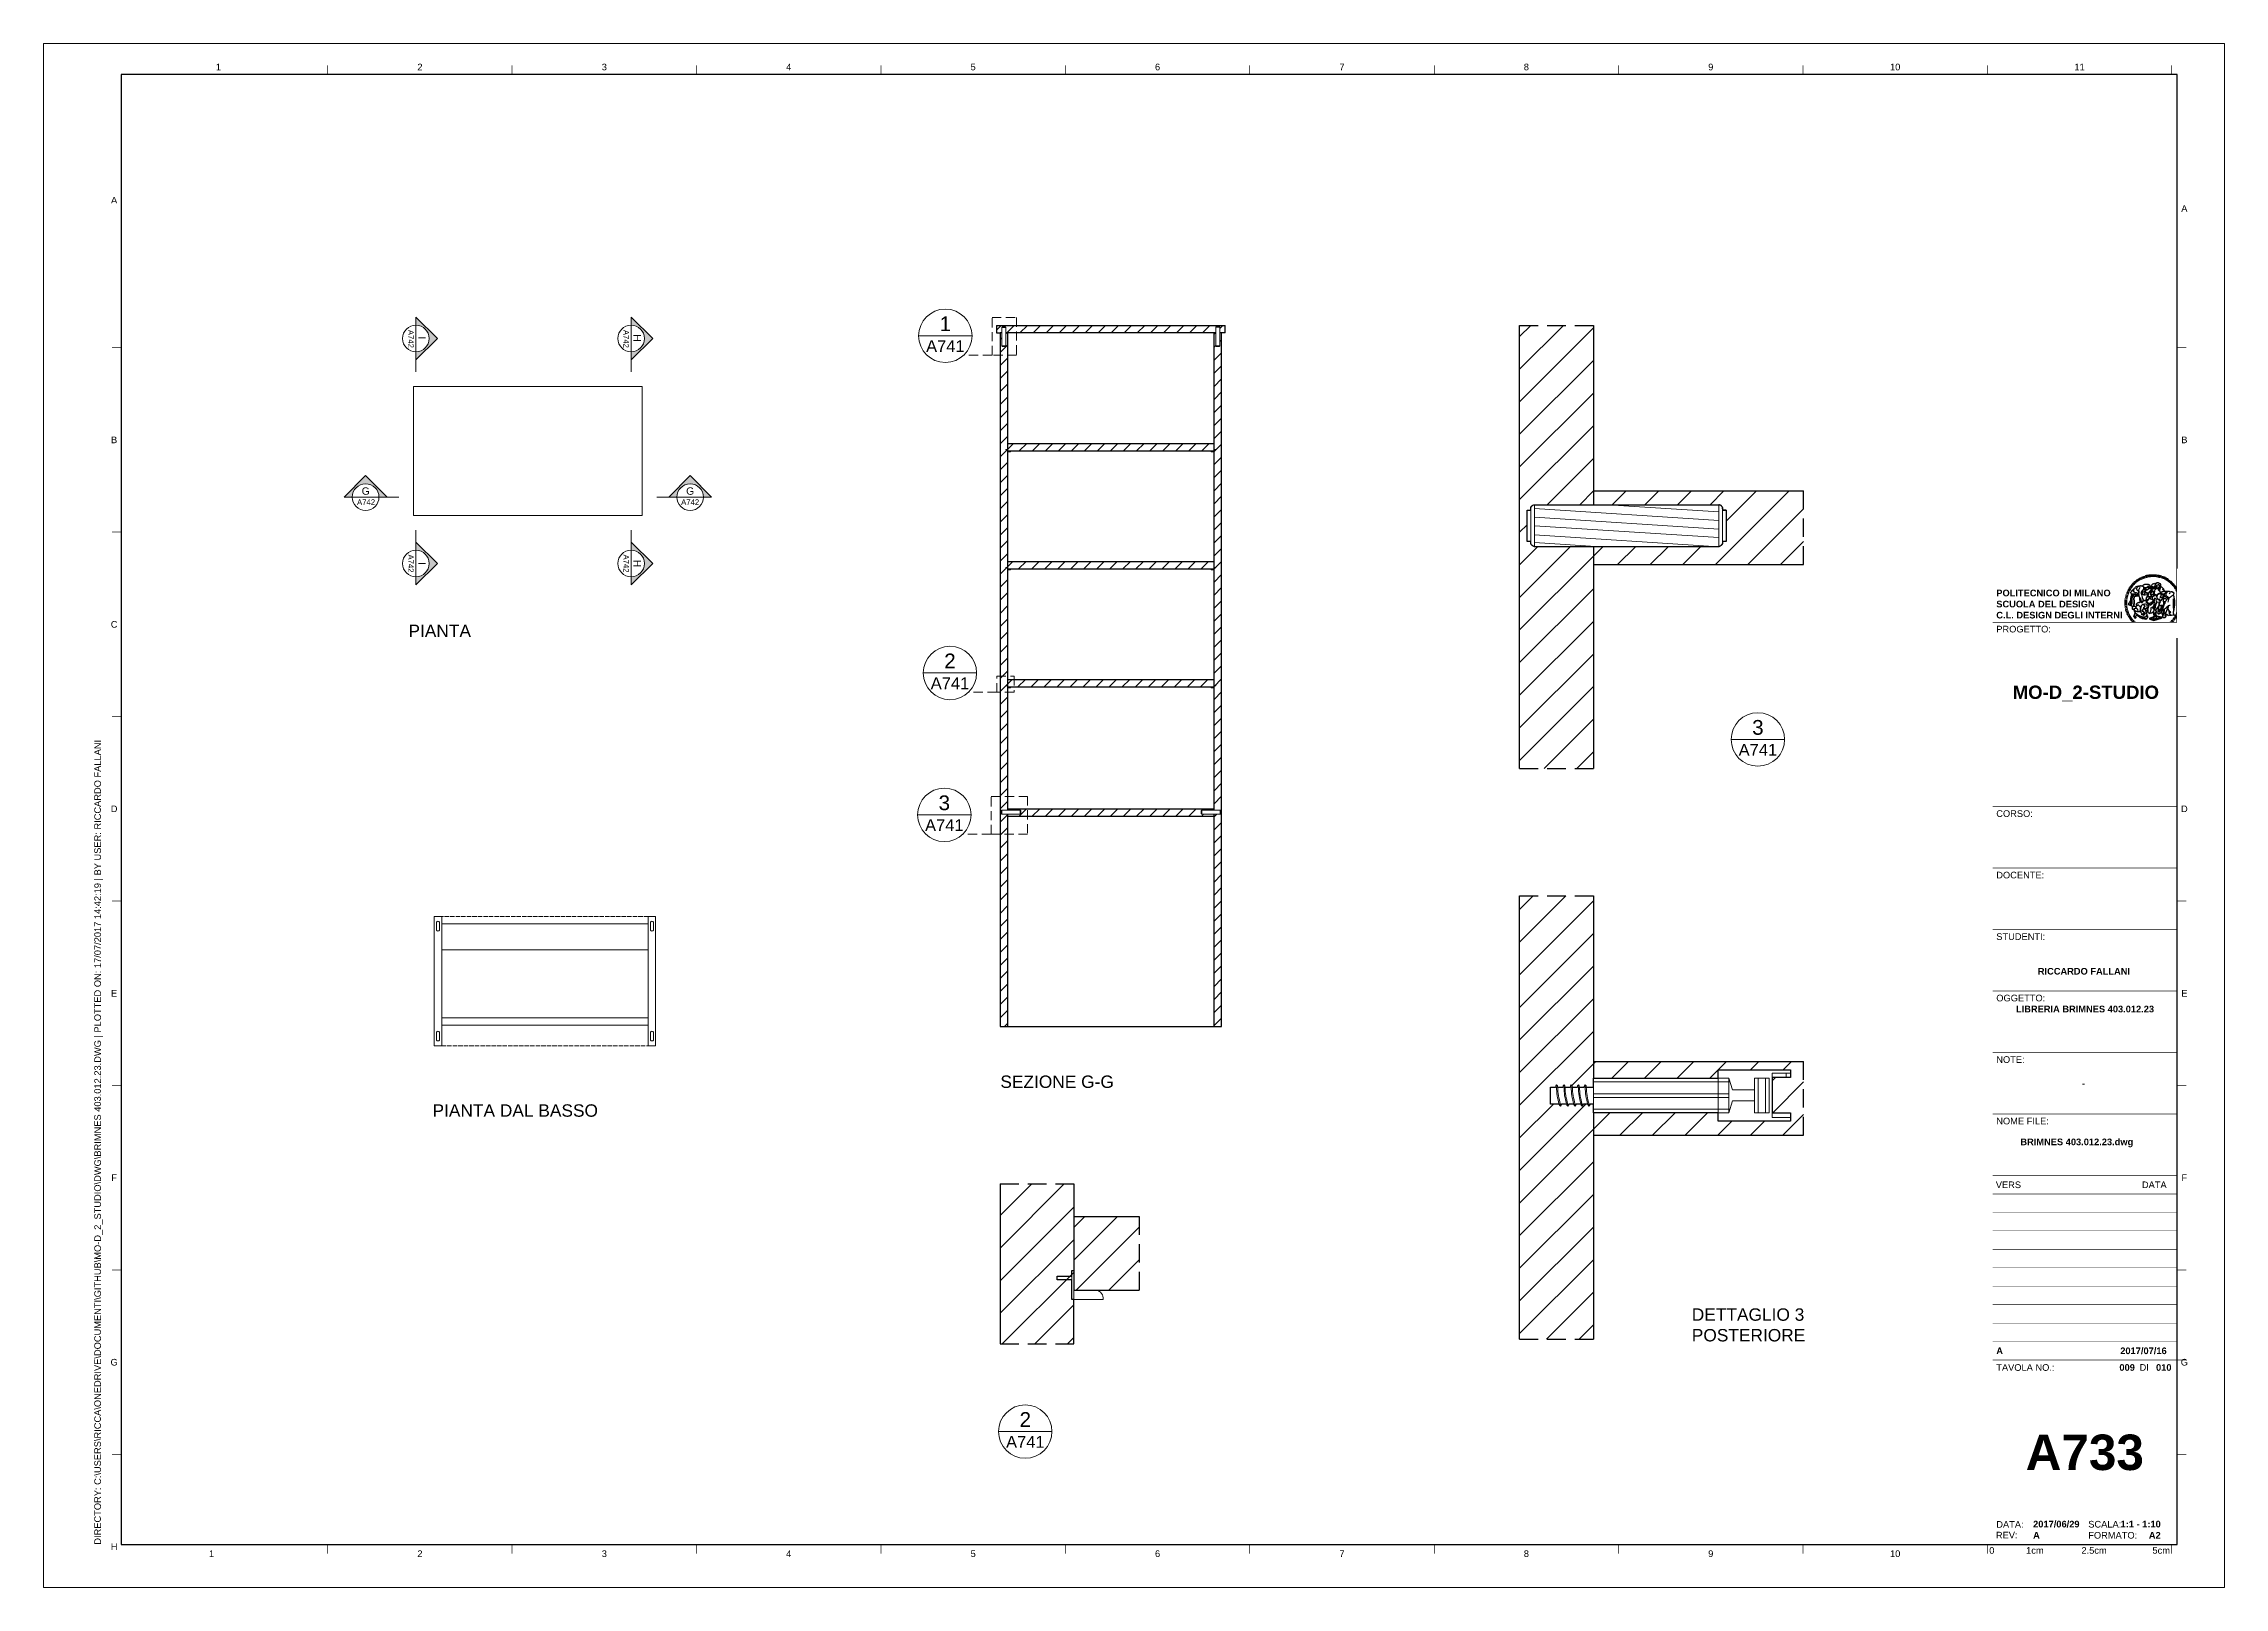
# Paper-space layout 'Layout4' of a CAD drawing. Header units: centimetres, sheet in millimetres. Extents: x 2 to 594, y 1 to 420.
# The model-space entities are those that its viewports show. They can reach past a viewport. Long polylines and large blocks are cut down to what shows.
import ezdxf
from ezdxf.enums import TextEntityAlignment as Align

# ---------------------------------------------------------------- set-up
doc = ezdxf.new("R2010")
doc.units = ezdxf.units.CM
doc.header["$MEASUREMENT"] = 0
doc.set_wipeout_variables(frame=1)
doc.linetypes.add('ACAD_ISO02W100', pattern=[15, 12, -3])
doc.linetypes.add('HIDDEN', pattern=[0.375, 0.25, -0.125])
for name, color, linetype, lineweight in [('A-ANNO-DIMS', 81, 'Continuous', 18), ('A-ANNO-SYMB', 3, 'Continuous', 18), ('dettagli', 4, 'Continuous', 13), ('linee prospetti', 1, 'Continuous', 18), ('linee sezioni', 3, 'Continuous', 25), ('quote', 20, 'Continuous', 5), ('trame', 6, 'Continuous', 9)]:
    doc.layers.add(name, color=color, linetype=linetype, lineweight=lineweight)
for name, color, linetype in [('G-ANNO-LOGO', 3, 'Continuous'), ('G-ANNO-TEXT', 3, 'Continuous'), ('G-ANNO-TTLB', 3, 'Continuous')]:
    doc.layers.add(name, color=color, linetype=linetype)
doc.styles.add('ARIAL', font='arial.ttf')
doc.styles.add('ARIAL-BOLD', font='')
doc.styles.add('E-ARIAL', font='arial.ttf')
doc.styles.get("Standard").update_dxf_attribs({"font": 'arial.ttf'})
doc.styles.get('ARIAL-BOLD').set_extended_font_data('Arial', bold=True)
pattern_1 = [(45, (-2982.5974, -6377.315), (-4.4194174, 4.4194174), [])]
pattern_2 = [(45, (-3322.5586, -6515.3802), (-1.76776695, 1.76776695), [])]

psp = doc.layouts.new('Layout4')

# ---------------------------------------------------------------- texts
at = {"layer": 'G-ANNO-TEXT', "style": 'E-ARIAL'}
psp.add_text('0', height=1.8, dxfattribs=at).set_placement((530.48, 12.13), align=Align.TOP_CENTER)
for s, p in [('1cm', (539.78, 10.33)), ('2.5cm', (554.78, 10.33))]:
    psp.add_text(s, height=1.8, dxfattribs=at).set_placement(p)
psp.add_text('5cm', height=1.8, dxfattribs=at).set_placement((578.78, 10.33), align=Align.RIGHT)

msp = doc.modelspace()

# ---------------------------------------------------------------- texts
at = {"layer": 'quote', "char_height": 3.36, "attachment_point": 1}
for s, insert in [('PIANTA', (605.4, -418.32)), ('SEZIONE G-G', (765.88, -540.52)), ('PIANTA DAL BASSO', (611.92, -548.33)), ('DETTAGLIO 3 POSTERIORE', (953.36, -603.63))]:
    msp.add_mtext_dynamic_manual_height_columns(s, width=52.7524, gutter_width=1, heights=[0], dxfattribs=dict(at, insert=insert))

# ---------------------------------------------------------------- blocks, each defined once
blk = doc.blocks.new('1')
at = {"layer": 'G-ANNO-TTLB'}
for p, q in [((676.86, 408.41), (676.86, 10)), ((1234.27, 408.41), (676.86, 408.41)), ((1234.27, 10), (1234.27, 408.41)), ((676.86, 10), (1234.27, 10))]:
    blk.add_line(p, q, dxfattribs=at)
at = {"layer": 'G-ANNO-TTLB', "const_width": 0.18, "flags": 128}
for points in [[(732.86, 410.91), (732.86, 408.41)], [(782.86, 410.91), (782.86, 408.41)], [(832.86, 410.91), (832.86, 408.41)], [(882.86, 410.91), (882.86, 408.41)], [(932.86, 410.91), (932.86, 408.41)], [(982.86, 410.91), (982.86, 408.41)], [(1032.86, 410.91), (1032.86, 408.41)], [(1082.86, 410.91), (1082.86, 408.41)], [(1132.86, 410.91), (1132.86, 408.41)], [(1182.86, 410.91), (1182.86, 408.41)], [(1232.86, 410.91), (1232.86, 408.41)], [(676.86, 334.41), (674.36, 334.41)], [(1236.77, 334.41), (1234.27, 334.41)], [(676.86, 284.41), (674.36, 284.41)], [(1236.77, 284.41), (1234.27, 284.41)], [(676.86, 234.41), (674.36, 234.41)], [(1236.77, 234.41), (1234.27, 234.41)], [(676.86, 184.41), (674.36, 184.41)], [(1236.77, 184.41), (1234.27, 184.41)], [(676.86, 134.41), (674.36, 134.41)], [(1236.77, 134.41), (1234.27, 134.41)], [(676.86, 84.41), (674.36, 84.41)], [(1236.77, 84.41), (1234.27, 84.41)], [(676.86, 34.41), (674.36, 34.41)], [(1236.77, 34.41), (1234.27, 34.41)], [(732.86, 10), (732.86, 7.5)], [(782.86, 10), (782.86, 7.5)], [(832.86, 10), (832.86, 7.5)], [(882.86, 10), (882.86, 7.5)], [(932.86, 10), (932.86, 7.5)], [(982.86, 10), (982.86, 7.5)], [(1032.86, 10), (1032.86, 7.5)], [(1082.86, 10), (1082.86, 7.5)], [(1132.86, 10), (1132.86, 7.5)], [(1182.86, 10), (1182.86, 7.5)], [(1232.86, 10), (1232.86, 7.5)]]:
    blk.add_lwpolyline(points, dxfattribs=at)
at = {"layer": 'G-ANNO-TEXT', "style": 'ARIAL'}
for s, p in [('1', (703.21, 410.49)), ('2', (757.86, 410.49)), ('3', (807.86, 410.49)), ('4', (857.86, 410.49)), ('5', (907.86, 410.49)), ('6', (957.86, 410.49)), ('7', (1007.86, 410.49)), ('8', (1057.86, 410.49)), ('9', (1107.86, 410.49)), ('10', (1157.86, 410.49)), ('11', (1207.86, 410.49)), ('A', (674.94, 374.39)), ('A', (1236.26, 372.12)), ('B', (674.94, 309.41)), ('B', (1236.26, 309.41)), ('C', (674.94, 259.41)), ('C', (1236.26, 259.41)), ('D', (674.94, 209.41)), ('D', (1236.26, 209.41)), ('E', (674.94, 159.41)), ('E', (1236.26, 159.41)), ('F', (674.94, 109.41)), ('F', (1236.26, 109.41)), ('G', (674.94, 59.41)), ('G', (1236.26, 59.41)), ('H', (674.94, 9.41)), ('1', (701.35, 7.51)), ('2', (757.86, 7.51)), ('3', (807.86, 7.51)), ('4', (857.86, 7.51)), ('5', (907.86, 7.51)), ('6', (957.86, 7.51)), ('7', (1007.86, 7.51)), ('8', (1057.86, 7.51)), ('9', (1107.86, 7.51)), ('10', (1157.86, 7.51))]:
    blk.add_text(s, height=1.8, dxfattribs=at).set_placement(p, align=Align.MIDDLE_CENTER)
at = {"layer": 'G-ANNO-TEXT', "insert": (669.56, 9.95), "char_height": 1.8, "attachment_point": 1, "rotation": 90, "style": 'ARIAL'}
blk.add_mtext_dynamic_manual_height_columns('DIRECTORY: C:\\\\USERS\\\\RICCA\\\\ONEDRIVE\\\\DOCUMENTI\\\\GITHUB\\\\MO-D_2_STUDIO\\\\DWG\\\\BRIMNES 403.012.23.DWG | PLOTTED ON: 17/07/2017 14:42:19 | BY USER: RICCARDO FALLANI', width=412.209, gutter_width=9, heights=[0], dxfattribs=at)
blk = doc.blocks.new('logoPolimi')
for p, q in [((-1.49, 1.84), (-1.36, 1.68)), ((-1.41, 1.91), (-1.28, 1.74)), ((-1.32, 1.97), (-1.2, 1.8)), ((-1.22, 2.03), (-1.11, 1.85)), ((-1.13, 2.09), (-1.03, 1.9)), ((-1.03, 2.14), (-0.94, 1.95)), ((-0.93, 2.18), (-0.84, 1.99)), ((-0.83, 2.22), (-0.75, 2.03)), ((-0.72, 2.26), (-0.66, 2.06)), ((-0.61, 2.29), (-0.56, 2.09)), ((-0.51, 2.32), (-0.46, 2.11)), ((-0.4, 2.34), (-0.36, 2.13)), ((-0.29, 2.35), (-0.26, 2.14)), ((-0.18, 2.36), (-0.16, 2.15)), ((-0.07, 2.37), (-0.06, 2.16)), ((0.04, 2.37), (0.04, 2.16)), ((0.15, 2.36), (0.14, 2.16)), ((0.26, 2.36), (0.24, 2.15)), ((0.37, 2.34), (0.34, 2.13)), ((0.48, 2.32), (0.44, 2.12)), ((0.59, 2.3), (0.54, 2.09)), ((0.69, 2.27), (0.63, 2.07)), ((0.8, 2.23), (0.73, 2.03)), ((0.9, 2.19), (0.82, 2)), ((1, 2.15), (0.91, 1.96)), ((1.1, 2.1), (1, 1.91)), ((1.2, 2.04), (1.09, 1.86)), ((1.29, 1.99), (1.18, 1.81)), ((1.38, 1.92), (1.26, 1.75)), ((1.47, 1.86), (1.34, 1.69)), ((-2.37, 0.12), (-2.16, 0.11)), ((-2.37, 0.01), (-2.16, 0.01)), ((-2.36, 0.23), (-2.15, 0.21)), ((-2.35, 0.34), (-2.14, 0.31)), ((-2.33, 0.45), (-2.12, 0.41)), ((-2.3, 0.55), (-2.1, 0.51)), ((-2.28, 0.66), (-2.07, 0.6)), ((-2.24, 0.77), (-2.04, 0.7)), ((-2.2, 0.87), (-2.01, 0.79)), ((-2.16, 0.97), (-1.97, 0.89)), ((-2.11, 1.07), (-1.93, 0.98)), ((-2.06, 1.17), (-1.88, 1.07)), ((-2.01, 1.26), (-1.83, 1.15)), ((-1.94, 1.36), (-1.77, 1.24)), ((-1.88, 1.45), (-1.71, 1.32)), ((-1.84, 0.03), (-1.82, 0.35)), ((-1.81, 1.53), (-1.65, 1.4)), ((-1.74, 1.61), (-1.58, 1.47)), ((-1.73, 0.59), (-1.73, 0.59)), ((-1.73, 0.59), (-1.73, 0.59)), ((-1.66, 1.69), (-1.51, 1.54)), ((-1.65, 0.57), (-1.65, 0.57)), ((-1.59, 1.12), (-1.59, 1.12)), ((-1.58, 1.77), (-1.44, 1.61)), ((-1.51, 0.55), (-1.51, 0.55)), ((-1.51, 0.55), (-1.51, 0.55)), ((-1.31, 0.79), (-1.21, 0.75)), ((-1.21, 0.75), (-1.31, 0.79)), ((-1.21, 0.75), (-1.31, 0.79)), ((-1.21, 0.75), (-1.21, 0.75)), ((-1.21, 0.75), (-1.21, 0.75)), ((-1.19, 0.76), (-1.19, 0.76)), ((-1.19, 0.76), (-1.19, 0.76)), ((-1.17, 0.99), (-1.18, 0.99)), ((-1.18, 0.99), (-1.17, 0.99)), ((-1.16, 0.57), (-1.16, 0.57)), ((-1.16, 0.57), (-1.16, 0.57)), ((-1.1, 0.01), (-0.99, 0.06)), ((-0.99, 0.06), (-1.1, 0.01)), ((-0.99, 0.06), (-1.1, 0.01)), ((-0.99, 0.06), (-0.99, 0.06)), ((-0.99, 0.06), (-0.99, 0.06)), ((-0.97, 0.79), (-0.98, 0.79)), ((-0.89, 0.84), (-0.97, 0.79)), ((-0.97, 0.79), (-0.89, 0.84)), ((-0.96, 1.41), (-0.96, 1.41)), ((-0.96, 1.41), (-0.96, 1.41)), ((-0.89, 0.84), (-0.82, 0.87)), ((-0.82, 0.87), (-0.89, 0.84)), ((-0.89, 0.84), (-0.82, 0.87)), ((-0.88, 0.83), (-0.89, 0.84)), ((-0.85, 1.39), (-0.85, 1.39)), ((-0.85, 1.39), (-0.85, 1.39)), ((-0.84, 0.14), (-0.84, 0.14)), ((-0.77, 1.08), (-0.78, 1.08)), ((-0.78, 1.08), (-0.77, 1.08)), ((-0.61, 1.12), (-0.77, 1.08)), ((-0.77, 1.08), (-0.61, 1.12)), ((-0.77, 1.08), (-0.61, 1.12)), ((-0.75, 1.3), (-0.76, 1.29)), ((-0.76, 1.29), (-0.75, 1.3)), ((-0.65, 0.99), (-0.7, 0.96)), ((-0.69, 0.18), (-0.68, 0.18)), ((-0.66, 0.93), (-0.66, 0.93)), ((-0.66, 0.93), (-0.64, 0.93)), ((-0.66, 0.93), (-0.66, 0.93)), ((-0.66, 0.93), (-0.66, 0.93)), ((-0.63, 1.01), (-0.63, 1.01)), ((-0.63, 1.01), (-0.62, 1.01)), ((-0.63, 0.66), (-0.63, 0.66)), ((-0.6, 1.12), (-0.61, 1.12)), ((-0.61, 1.12), (-0.6, 1.12)), ((-0.61, 1.12), (-0.6, 1.12)), ((-0.61, 0.86), (-0.57, 0.85)), ((-0.57, 0.85), (-0.61, 0.86)), ((-0.61, 0.86), (-0.57, 0.85)), ((-0.53, 1.08), (-0.6, 1.12)), ((-0.6, 1.12), (-0.6, 1.11)), ((-0.6, 1.12), (-0.53, 1.08)), ((-0.57, 0.8), (-0.59, 0.8)), ((-0.57, 0.85), (-0.53, 0.84)), ((-0.57, 0.85), (-0.57, 0.85)), ((-0.57, 0.85), (-0.57, 0.85)), ((-0.57, 0.85), (-0.53, 0.84)), ((-0.56, 0.29), (-0.49, 0.48)), ((-0.56, 0.14), (-0.56, 0.29)), ((-0.5, 0.11), (-0.56, 0.14)), ((-0.53, 0.84), (-0.51, 0.84)), ((-0.53, 0.84), (-0.51, 0.84)), ((-0.53, 0.84), (-0.53, 0.84)), ((-0.51, 0.11), (-0.51, 0.11)), ((-0.51, 0.11), (-0.51, 0.11)), ((-0.34, 0.33), (-0.5, 0.11)), ((-0.49, 0.48), (-0.41, 0.55)), ((-0.42, 0.8), (-0.47, 0.79)), ((-0.42, 0.8), (-0.47, 0.79)), ((-0.47, 0.79), (-0.45, 0.76)), ((-0.47, 0.79), (-0.45, 0.76)), ((-0.45, 1.14), (-0.42, 1.11)), ((-0.42, 1.26), (-0.36, 1.22)), ((-0.41, 0.55), (-0.34, 0.49)), ((-0.4, 1.37), (-0.38, 1.38)), ((-0.39, 1.37), (-0.4, 1.37)), ((-0.35, 1.33), (-0.4, 1.37)), ((-0.39, 1.24), (-0.4, 1.23)), ((-0.38, 1.14), (-0.38, 1.14)), ((-0.34, 0.49), (-0.09, 0.48)), ((-0.16, 0.32), (-0.34, 0.33)), ((-0.14, 0.32), (-0.31, 0.34)), ((-0.28, 1.3), (-0.29, 1.3)), ((-0.28, 1.3), (-0.28, 1.3)), ((-0.16, 1.24), (-0.16, 1.25)), ((-0.16, 1.25), (-0.16, 1.25)), ((-0.16, 0.49), (-0.14, 0.64)), ((-0.06, 0.27), (-0.16, 0.32)), ((-0.1, 0.88), (-0.09, 0.87)), ((-0.08, 1.37), (-0.08, 1.38)), ((-0.08, 1.23), (-0.05, 1.21)), ((-0.05, 1.21), (-0.08, 1.23)), ((-0.08, 1.23), (-0.05, 1.21)), ((-0.03, 0.26), (-0.06, 0.27)), ((-0.05, 1.21), (-0.04, 1.21)), ((-0.04, 1.21), (-0.05, 1.21)), ((-0.04, 1.21), (-0.04, 1.21)), ((-0.04, 1.21), (-0.04, 1.21)), ((-0.04, 0.48), (-0.03, 0.26)), ((0.03, 1.15), (0.03, 1.15)), ((0.03, 0.66), (0.03, 0.67)), ((0.07, 0.58), (0.07, 0.57)), ((0.1, 1.18), (0.1, 1.18)), ((0.1, 0.84), (0.1, 0.84)), ((0.13, 1.32), (0.17, 1.19)), ((0.14, 0.71), (0.34, 0.65)), ((0.31, 0.56), (0.17, 0.63)), ((0.27, 1.61), (0.27, 1.61)), ((0.27, 1.61), (0.27, 1.61)), ((0.27, 1.61), (0.27, 1.61)), ((0.29, 1.29), (0.29, 1.29)), ((0.29, 1.29), (0.29, 1.29)), ((0.29, 1.29), (0.29, 1.29)), ((0.29, 1.29), (0.29, 1.29)), ((0.33, 0.49), (0.34, 0.49)), ((0.33, 0.03), (0.35, 0.03)), ((0.33, 0.03), (0.35, 0.03)), ((0.34, 0.65), (0.34, 0.64)), ((0.35, 0.03), (0.57, 0.06)), ((0.35, 0.03), (0.57, 0.06)), ((0.35, 0.03), (0.35, 0.03)), ((0.35, 0.03), (0.35, 0.03)), ((0.38, 1.36), (0.37, 1.35)), ((0.38, 0.34), (0.37, 0.34)), ((0.38, 0.34), (0.38, 0.34)), ((0.43, 0.67), (0.39, 0.64)), ((0.49, 1.05), (0.51, 1.13)), ((0.51, 1.13), (0.49, 1.05)), ((0.49, 1.05), (0.51, 1.13)), ((0.51, 1.31), (0.5, 1.29)), ((0.51, 1.13), (0.52, 1.23)), ((0.52, 1.23), (0.51, 1.23)), ((0.51, 1.23), (0.52, 1.23)), ((0.52, 1.23), (0.51, 1.13)), ((0.51, 1.13), (0.52, 1.23)), ((0.52, 1.24), (0.6, 1.37)), ((0.52, 1.23), (0.6, 1.36)), ((0.6, 1.36), (0.52, 1.23)), ((0.52, 1.23), (0.52, 1.23)), ((0.52, 1.23), (0.52, 1.24)), ((0.52, 1.23), (0.52, 1.23)), ((0.55, 1.07), (0.53, 1.06)), ((0.53, 1.04), (0.53, 1.06)), ((0.53, 1.05), (0.53, 1.04)), ((0.54, 0.3), (0.63, 0.32)), ((0.54, -0.08), (0.61, 0.06)), ((0.61, 0.06), (0.54, -0.08)), ((0.54, -0.08), (0.61, 0.06)), ((0.56, 0.19), (0.59, 0.21)), ((0.57, 1.07), (0.57, 1.07)), ((0.57, 1.07), (0.57, 1.07)), ((0.57, 1.07), (0.57, 1.07)), ((0.57, 1.07), (0.57, 1.07)), ((0.57, 1.07), (0.57, 1.07)), ((0.57, 1.07), (0.57, 1.07)), ((0.57, 1.07), (0.57, 1.07)), ((0.58, 0.3), (0.59, 0.29)), ((0.59, 0.78), (0.59, 0.79)), ((0.59, 0.79), (0.59, 0.79)), ((0.59, 0.79), (0.59, 0.79)), ((0.59, 0.79), (0.59, 0.78)), ((0.61, 0.06), (0.6, 0.07)), ((0.6, 0.07), (0.61, 0.06)), ((0.61, 0.06), (0.61, 0.07)), ((0.62, 0.21), (0.65, 0.22)), ((0.64, 1.37), (0.65, 1.37)), ((0.69, 0.86), (0.68, 0.86)), ((0.68, 0.86), (0.69, 0.86)), ((0.68, 0.76), (0.68, 0.76)), ((0.76, 0.26), (0.76, 0.26)), ((0.82, 0.35), (0.84, 0.36)), ((0.82, 0.35), (0.82, 0.35)), ((0.84, 0.36), (0.84, 0.37)), ((0.85, 0.34), (1.05, 0.35)), ((0.93, 1.05), (0.93, 1.05)), ((0.93, 1.05), (0.93, 1.05)), ((0.93, 1.05), (0.93, 1.04)), ((0.93, 1.05), (0.93, 1.05)), ((0.97, 0.66), (0.96, 0.66)), ((1.01, 0.97), (0.98, 0.96)), ((1.17, 0.96), (1.17, 0.95)), ((1.17, 0.95), (1.17, 0.95)), ((1.34, 0.37), (1.26, 0.04)), ((1.27, 0.37), (1.27, 0.38)), ((1.28, 0.95), (1.28, 0.95)), ((1.37, 0.73), (1.46, 0.81)), ((1.41, 0.4), (1.41, 0.41)), ((1.56, 1.79), (1.42, 1.63)), ((1.64, 1.71), (1.49, 1.56)), ((1.49, 0.9), (1.57, 0.92)), ((1.72, 1.63), (1.56, 1.49)), ((1.67, 0.6), (1.57, 0.53)), ((1.79, 1.55), (1.63, 1.41)), ((1.86, 1.47), (1.7, 1.34)), ((1.93, 1.38), (1.76, 1.26)), ((1.99, 1.29), (1.81, 1.17)), ((2.05, 1.19), (1.87, 1.09)), ((2.1, 1.1), (1.92, 1)), ((2.15, 1), (1.96, 0.91)), ((2.19, 0.9), (2, 0.82)), ((2.23, 0.79), (2.04, 0.72)), ((2.27, 0.69), (2.07, 0.63)), ((2.3, 0.58), (2.09, 0.53)), ((2.32, 0.47), (2.12, 0.43)), ((2.34, 0.37), (2.13, 0.33)), ((2.36, 0.26), (2.15, 0.23)), ((2.37, 0.15), (2.16, 0.13)), ((2.37, 0.04), (2.16, 0.03)), ((-2.37, -0.1), (-2.16, -0.09)), ((-2.36, -0.21), (-2.15, -0.19)), ((-2.35, -0.32), (-2.14, -0.29)), ((-2.33, -0.43), (-2.12, -0.39)), ((-2.31, -0.54), (-2.1, -0.49)), ((-2.28, -0.65), (-2.08, -0.59)), ((-2.25, -0.75), (-2.05, -0.69)), ((-2.21, -0.86), (-2.02, -0.78)), ((-2.17, -0.96), (-1.98, -0.87)), ((-2.12, -1.06), (-1.93, -0.96)), ((-2.07, -1.16), (-1.89, -1.05)), ((-2.04, -0.15), (-1.97, -0.2)), ((-2.01, -1.25), (-1.84, -1.14)), ((-1.95, -1.34), (-1.78, -1.22)), ((-1.89, -1.43), (-1.72, -1.31)), ((-1.82, -1.52), (-1.66, -1.38)), ((-1.75, -1.6), (-1.59, -1.46)), ((-1.67, -1.68), (-1.52, -1.53)), ((-1.58, -0.12), (-1.6, -0.18)), ((-1.6, -0.18), (-1.58, -0.28)), ((-1.57, -0.54), (-1.59, -0.54)), ((-1.59, -0.54), (-1.59, -0.54)), ((-1.59, -1.76), (-1.45, -1.6)), ((-1.56, -0.32), (-1.56, -0.31)), ((-1.56, -0.31), (-1.56, -0.31)), ((-1.53, -0.65), (-1.53, -0.65)), ((-1.53, -0.65), (-1.53, -0.65)), ((-1.51, -1.83), (-1.37, -1.67)), ((-1.48, -0.86), (-1.48, -0.85)), ((-1.42, -0.37), (-1.42, -0.37)), ((-1.42, -1.9), (-1.29, -1.73)), ((-1.38, -0.46), (-1.38, -0.46)), ((-1.33, -1.96), (-1.21, -1.79)), ((-1.31, -0.24), (-1.31, -0.23)), ((-1.31, -0.23), (-1.31, -0.24)), ((-1.23, -0.19), (-1.23, -0.19)), ((-1.23, -0.19), (-1.23, -0.19)), ((-1.23, -0.19), (-1.23, -0.19)), ((-1.23, -0.19), (-1.23, -0.19)), ((-1.01, -0.39), (-1.02, -0.39)), ((-1.02, -0.39), (-1.01, -0.39)), ((-1.02, -0.7), (-1.02, -0.7)), ((-1.02, -0.7), (-1.02, -0.7)), ((-1.02, -0.7), (-1.02, -0.7)), ((-0.79, -0.51), (-0.83, -0.58)), ((-0.83, -0.58), (-0.79, -0.51)), ((-0.83, -0.58), (-0.79, -0.51)), ((-0.78, -1.05), (-0.83, -0.94)), ((-0.83, -0.94), (-0.78, -1.05)), ((-0.83, -0.94), (-0.83, -0.94)), ((-0.83, -0.94), (-0.78, -1.05)), ((-0.82, -1.23), (-0.82, -1.23)), ((-0.82, -1.23), (-0.77, -1.23)), ((-0.77, -1.23), (-0.82, -1.23)), ((-0.82, -1.23), (-0.82, -1.23)), ((-0.77, -1.23), (-0.82, -1.23)), ((-0.75, -0.96), (-0.8, -0.89)), ((-0.8, -0.89), (-0.79, -0.92)), ((-0.79, -0.92), (-0.8, -0.89)), ((-0.8, -0.89), (-0.75, -0.96)), ((-0.79, -0.92), (-0.8, -0.89)), ((-0.8, -0.89), (-0.8, -0.89)), ((-0.8, -0.89), (-0.75, -0.96)), ((-0.79, -0.92), (-0.78, -0.95)), ((-0.78, -0.95), (-0.79, -0.92)), ((-0.78, -0.95), (-0.79, -0.92)), ((-0.77, -0.49), (-0.78, -0.48)), ((-0.78, -0.48), (-0.77, -0.49)), ((-0.78, -0.95), (-0.76, -1)), ((-0.76, -1), (-0.78, -0.95)), ((-0.76, -1), (-0.78, -0.95)), ((-0.71, -0.89), (-0.75, -0.87)), ((-0.75, -0.87), (-0.71, -0.89)), ((-0.75, -0.87), (-0.71, -0.89)), ((-0.72, -1.01), (-0.75, -0.96)), ((-0.75, -0.96), (-0.72, -1.01)), ((-0.75, -0.96), (-0.72, -1.01)), ((-0.64, -0.93), (-0.71, -0.89)), ((-0.71, -0.89), (-0.64, -0.93)), ((-0.71, -0.89), (-0.64, -0.93)), ((-0.66, -0.53), (-0.66, -0.53)), ((-0.66, -0.53), (-0.66, -0.53)), ((-0.66, -0.53), (-0.66, -0.53)), ((-0.39, -0.81), (-0.51, -0.69)), ((-0.51, -1.04), (-0.5, -1.04)), ((-0.48, -0.42), (-0.48, -0.42)), ((-0.48, -0.42), (-0.48, -0.42)), ((-0.48, -0.42), (-0.48, -0.42)), ((-0.41, -0.51), (-0.41, -0.51)), ((-0.38, -0.05), (-0.39, -0.12)), ((-0.39, -0.12), (-0.37, -0.1)), ((-0.35, -0.14), (-0.37, -0.08)), ((-0.37, -0.09), (-0.37, -0.09)), ((-0.33, -0.12), (-0.35, -0.14)), ((-0.32, -0.14), (-0.35, -0.14)), ((-0.35, -0.18), (-0.34, -0.22)), ((-0.34, -0.08), (-0.29, -0.16)), ((-0.34, -0.22), (-0.34, -0.22)), ((-0.27, -0.17), (-0.32, -0.14)), ((-0.25, -0.91), (-0.26, -0.9)), ((-0.26, -1.29), (0.1, -1.2)), ((0.1, -1.2), (-0.26, -1.29)), ((0.08, -1.4), (-0.26, -1.29)), ((-0.26, -1.29), (0.08, -1.4)), ((-0.26, -1.38), (-0.26, -1.29)), ((-0.26, -1.29), (-0.26, -1.29)), ((-0.26, -1.29), (-0.26, -1.38)), ((-0.26, -1.29), (0.08, -1.4)), ((-0.26, -1.29), (-0.26, -1.29)), ((0.08, -1.49), (-0.26, -1.38)), ((-0.26, -1.38), (0.09, -1.49)), ((-0.14, -0.15), (-0.16, -0.13)), ((-0.11, -0.04), (-0.12, -0.05)), ((-0.04, -0.41), (-0.01, -0.44)), ((-0.01, -0.44), (-0.04, -0.41)), ((-0.04, -0.41), (-0.01, -0.44)), ((0.07, -0.84), (0.07, -0.84)), ((0.07, -0.84), (0.07, -0.84)), ((0.1, -1.2), (0.08, -1.32)), ((0.08, -1.32), (0.13, -1.2)), ((0.08, -1.4), (0.72, -1.22)), ((0.72, -1.22), (0.08, -1.4)), ((0.08, -1.4), (0.72, -1.22)), ((0.72, -1.31), (0.08, -1.49)), ((0.08, -1.44), (0.08, -1.4)), ((0.08, -1.4), (0.08, -1.44)), ((0.08, -1.4), (0.08, -1.49)), ((0.08, -1.49), (0.08, -1.44)), ((0.08, -1.44), (0.08, -1.44)), ((0.08, -1.44), (0.08, -1.45)), ((0.08, -1.45), (0.08, -1.46)), ((0.08, -1.46), (0.08, -1.49)), ((0.1, -1.01), (0.09, -0.86)), ((0.1, -1.01), (0.09, -0.86)), ((0.09, -1.49), (0.72, -1.31)), ((0.1, -1.2), (0.12, -1.04)), ((0.12, -1.04), (0.1, -1.2)), ((0.13, -1.2), (0.1, -1.2)), ((0.1, -1.2), (0.13, -1.2)), ((0.13, -1.2), (0.1, -1.2)), ((0.1, -1.2), (0.1, -1.2)), ((0.11, -0.44), (0.11, -0.44)), ((0.11, -0.44), (0.11, -0.44)), ((0.12, -0.21), (0.12, -0.21)), ((0.12, -0.21), (0.12, -0.21)), ((0.12, -0.21), (0.12, -0.21)), ((0.12, -0.21), (0.12, -0.21)), ((0.12, -0.21), (0.12, -0.21)), ((0.12, -0.21), (0.12, -0.21)), ((0.12, -0.21), (0.12, -0.21)), ((0.12, -0.21), (0.12, -0.21)), ((0.12, -0.21), (0.12, -0.21)), ((0.12, -0.21), (0.12, -0.21)), ((0.12, -0.21), (0.12, -0.21)), ((0.12, -0.21), (0.12, -0.21)), ((0.12, -0.21), (0.12, -0.21)), ((0.12, -0.56), (0.14, -0.53)), ((0.14, -0.53), (0.12, -0.56)), ((0.12, -0.56), (0.14, -0.53)), ((0.12, -1.04), (0.12, -1.04)), ((0.12, -1.04), (0.12, -1.04)), ((0.12, -1.04), (0.12, -1.04)), ((0.21, -0.99), (0.13, -1.2)), ((0.13, -1.2), (0.21, -0.99)), ((0.36, -1.14), (0.13, -1.2)), ((0.13, -1.2), (0.26, -1.17)), ((0.14, -0.53), (0.16, -0.49)), ((0.16, -0.49), (0.14, -0.53)), ((0.14, -0.53), (0.16, -0.49)), ((0.16, -0.49), (0.16, -0.49)), ((0.16, -0.49), (0.16, -0.49)), ((0.28, -1.19), (0.21, -0.99)), ((0.21, -0.99), (0.31, -1.27)), ((0.24, -0.17), (0.24, -0.16)), ((0.24, -0.16), (0.24, -0.17)), ((0.25, -0.84), (0.25, -0.88)), ((0.25, -0.88), (0.25, -0.84)), ((0.25, -0.88), (0.25, -0.84)), ((0.25, -0.88), (0.29, -1.17)), ((0.26, -0.88), (0.25, -0.88)), ((0.31, -1.27), (0.25, -0.88)), ((0.26, -1.17), (0.28, -1.16)), ((0.28, -1.16), (0.36, -1.14)), ((0.29, -1.17), (0.28, -1.19)), ((0.36, -1.14), (0.72, -1.22)), ((0.72, -1.22), (0.36, -1.14)), ((0.49, -0.31), (0.49, -0.31)), ((0.49, -0.31), (0.49, -0.31)), ((0.5, -0.27), (0.5, -0.27)), ((0.51, -0.27), (0.51, -0.27)), ((0.72, -0.81), (0.75, -0.89)), ((0.72, -1.22), (0.72, -1.31)), ((0.72, -1.31), (0.72, -1.22)), ((0.74, -0.23), (0.74, -0.23)), ((0.74, -0.23), (0.75, -0.24)), ((0.75, -0.23), (0.75, -0.23)), ((0.86, -0.25), (0.82, -0.34)), ((0.87, -0.22), (0.86, -0.23)), ((0.87, -0.22), (0.86, -0.25)), ((0.96, -0.58), (0.96, -0.57)), ((1.05, -1.05), (1.04, -1.05)), ((1.28, -2), (1.17, -1.82)), ((1.37, -1.93), (1.25, -1.76)), ((1.31, -0.27), (1.3, -0.26)), ((1.3, -0.26), (1.3, -0.26)), ((1.3, -0.26), (1.3, -0.26)), ((1.3, -0.26), (1.31, -0.27)), ((1.3, -0.26), (1.3, -0.26)), ((1.46, -1.87), (1.33, -1.7)), ((1.54, -1.8), (1.41, -1.64)), ((1.63, -1.72), (1.48, -1.57)), ((1.71, -1.65), (1.55, -1.5)), ((1.78, -1.57), (1.62, -1.43)), ((1.85, -1.48), (1.69, -1.35)), ((1.92, -1.39), (1.75, -1.27)), ((1.98, -1.3), (1.81, -1.19)), ((2.04, -1.21), (1.86, -1.1)), ((2.09, -1.11), (1.91, -1.01)), ((2.14, -1.01), (1.95, -0.92)), ((2.19, -0.91), (1.99, -0.83)), ((2.23, -0.81), (2.03, -0.74)), ((2.26, -0.7), (2.06, -0.64)), ((2.29, -0.6), (2.09, -0.55)), ((2.32, -0.49), (2.11, -0.45)), ((2.34, -0.38), (2.13, -0.35)), ((2.35, -0.27), (2.15, -0.25)), ((2.37, -0.08), (2.16, -0.07)), ((2.36, -0.16), (2.16, -0.15)), ((-1.24, -2.02), (-1.13, -1.84)), ((-1.14, -2.08), (-1.04, -1.89)), ((-1.04, -2.13), (-0.95, -1.94)), ((-0.94, -2.18), (-0.86, -1.98)), ((-0.84, -2.22), (-0.77, -2.02)), ((-0.74, -2.25), (-0.67, -2.05)), ((-0.63, -2.29), (-0.57, -2.08)), ((-0.52, -2.31), (-0.48, -2.11)), ((-0.42, -2.33), (-0.38, -2.13)), ((-0.31, -2.35), (-0.28, -2.14)), ((-0.2, -2.36), (-0.18, -2.15)), ((-0.09, -2.37), (-0.08, -2.16)), ((0.03, -2.37), (0.02, -2.16)), ((0.14, -2.37), (0.12, -2.16)), ((0.25, -2.36), (0.22, -2.15)), ((0.35, -2.34), (0.32, -2.14)), ((0.46, -2.32), (0.42, -2.12)), ((0.57, -2.3), (0.52, -2.1)), ((0.68, -2.27), (0.62, -2.07)), ((0.78, -2.24), (0.71, -2.04)), ((0.89, -2.2), (0.81, -2)), ((0.99, -2.15), (0.9, -1.96)), ((1.09, -2.11), (0.99, -1.92)), ((1.19, -2.05), (1.08, -1.87))]:
    blk.add_line(p, q)
for points in [[(-1.9, 0.12), (-1.94, 0.02), (-2.05, -0.09), (-2.05, -0.09)], [(-1.86, 0.38), (-1.86, 0.38), (-1.87, 0.19), (-1.9, 0.12)], [(-1.76, 0.6), (-1.76, 0.6), (-1.84, 0.57), (-1.86, 0.38)], [(-1.86, -0.04), (-1.84, 0.02), (-1.84, 0.03), (-1.84, 0.03)], [(-1.82, 0.78), (-1.83, 0.8), (-1.85, 0.86), (-1.83, 0.88)], [(-1.82, 0.78), (-1.83, 0.8), (-1.85, 0.86), (-1.83, 0.88)], [(-1.83, 0.88), (-1.81, 0.9), (-1.76, 0.96), (-1.76, 0.96)], [(-1.83, 0.88), (-1.81, 0.9), (-1.76, 0.96), (-1.76, 0.96)], [(-1.76, 0.6), (-1.83, 0.7), (-1.78, 0.74), (-1.78, 0.74)], [(-1.78, 0.74), (-1.79, 0.74), (-1.83, 0.7), (-1.76, 0.6)], [(-1.78, 0.74), (-1.8, 0.76), (-1.81, 0.78), (-1.82, 0.78)], [(-1.78, 0.74), (-1.8, 0.76), (-1.81, 0.78), (-1.82, 0.78)], [(-1.82, 0.35), (-1.81, 0.5), (-1.73, 0.59), (-1.73, 0.59)], [(-1.82, -0.19), (-1.73, -0.07), (-1.75, 0.14), (-1.75, 0.3)], [(-1.75, 0.33), (-1.75, 0.17), (-1.73, -0.05), (-1.8, -0.17)], [(-1.78, 0.74), (-1.75, 0.72), (-1.72, 0.69), (-1.68, 0.7)], [(-1.68, 0.7), (-1.72, 0.69), (-1.75, 0.72), (-1.78, 0.74)], [(-1.68, 0.7), (-1.72, 0.69), (-1.75, 0.72), (-1.78, 0.74)], [(-1.78, 0.74), (-1.78, 0.74), (-1.78, 0.74), (-1.78, 0.74)], [(-1.76, 0.96), (-1.68, 1.1), (-1.59, 1.12), (-1.59, 1.12)], [(-1.76, 0.96), (-1.68, 1.1), (-1.6, 1.12), (-1.6, 1.12)], [(-1.73, 0.59), (-1.74, 0.59), (-1.75, 0.6), (-1.76, 0.6)], [(-1.73, 0.59), (-1.74, 0.59), (-1.75, 0.6), (-1.76, 0.6)], [(-1.75, 0.3), (-1.76, 0.47), (-1.65, 0.57), (-1.65, 0.57)], [(-1.65, 0.57), (-1.65, 0.57), (-1.76, 0.5), (-1.75, 0.33)], [(-1.65, 0.57), (-1.68, 0.58), (-1.7, 0.58), (-1.73, 0.59)], [(-1.65, 0.57), (-1.68, 0.58), (-1.7, 0.58), (-1.73, 0.59)], [(-1.5, 0.71), (-1.53, 0.74), (-1.61, 0.71), (-1.68, 0.7)], [(-1.68, 0.7), (-1.61, 0.71), (-1.53, 0.73), (-1.5, 0.71)], [(-1.5, 0.71), (-1.53, 0.73), (-1.61, 0.71), (-1.68, 0.7)], [(-1.51, 0.55), (-1.56, 0.56), (-1.61, 0.56), (-1.65, 0.57)], [(-1.65, 0.57), (-1.61, 0.56), (-1.56, 0.56), (-1.51, 0.55)], [(-1.51, 0.55), (-1.56, 0.56), (-1.61, 0.56), (-1.65, 0.57)], [(-1.59, 1.12), (-1.6, 1.06), (-1.61, 0.99), (-1.61, 0.97)], [(-1.61, 0.97), (-1.61, 0.99), (-1.6, 1.06), (-1.59, 1.12)], [(-1.61, 0.97), (-1.61, 0.99), (-1.6, 1.06), (-1.59, 1.12)], [(-1.61, 0.97), (-1.61, 0.95), (-1.56, 0.88), (-1.54, 0.87)], [(-1.54, 0.87), (-1.56, 0.88), (-1.61, 0.95), (-1.61, 0.97)], [(-1.54, 0.87), (-1.56, 0.88), (-1.61, 0.96), (-1.61, 0.97)], [(-1.59, 1.12), (-1.59, 1.13), (-1.59, 1.15), (-1.58, 1.16)], [(-1.59, 1.12), (-1.59, 1.13), (-1.59, 1.15), (-1.58, 1.16)], [(-1.58, 1.16), (-1.57, 1.21), (-1.52, 1.23), (-1.49, 1.25)], [(-1.58, 1.16), (-1.57, 1.21), (-1.52, 1.23), (-1.49, 1.25)], [(-1.58, 0.36), (-1.58, 0.48), (-1.51, 0.55), (-1.51, 0.55)], [(-1.51, 0.55), (-1.51, 0.55), (-1.58, 0.48), (-1.58, 0.36)], [(-1.51, 0.55), (-1.51, 0.55), (-1.58, 0.48), (-1.58, 0.36)], [(-1.55, 0.04), (-1.55, 0.08), (-1.58, 0.25), (-1.58, 0.36)], [(-1.58, 0.36), (-1.58, 0.25), (-1.55, 0.08), (-1.55, 0.04)], [(-1.58, 0.36), (-1.58, 0.25), (-1.55, 0.08), (-1.55, 0.04)], [(-1.58, -0.12), (-1.57, -0.06), (-1.55, 0.02), (-1.55, 0.04)], [(-1.55, 0.04), (-1.55, 0.02), (-1.57, -0.06), (-1.58, -0.12)], [(-1.55, 0.04), (-1.55, 0.02), (-1.56, -0.04), (-1.57, -0.1)], [(-1.54, 0.87), (-1.52, 0.85), (-1.47, 0.83), (-1.44, 0.83)], [(-1.44, 0.83), (-1.47, 0.83), (-1.52, 0.85), (-1.54, 0.87)], [(-1.45, 0.83), (-1.47, 0.83), (-1.52, 0.85), (-1.54, 0.87)], [(-1.51, 0.55), (-1.33, 0.54), (-1.16, 0.57), (-1.16, 0.57)], [(-1.16, 0.57), (-1.16, 0.57), (-1.33, 0.54), (-1.51, 0.55)], [(-1.16, 0.57), (-1.16, 0.57), (-1.33, 0.54), (-1.51, 0.55)], [(-1.5, 0.71), (-1.46, 0.68), (-1.4, 0.62), (-1.33, 0.66)], [(-1.33, 0.66), (-1.4, 0.62), (-1.46, 0.68), (-1.5, 0.71)], [(-1.33, 0.66), (-1.4, 0.62), (-1.46, 0.68), (-1.5, 0.71)], [(-1.49, 1.25), (-1.46, 1.26), (-1.42, 1.33), (-1.39, 1.36)], [(-1.49, 1.25), (-1.46, 1.27), (-1.43, 1.34), (-1.39, 1.36)], [(-1.31, 0.79), (-1.33, 0.79), (-1.42, 0.83), (-1.45, 0.83)], [(-1.44, 0.83), (-1.42, 0.83), (-1.33, 0.79), (-1.31, 0.79)], [(-1.31, 0.79), (-1.33, 0.79), (-1.42, 0.83), (-1.44, 0.83)], [(-1.35, 1.1), (-1.4, 1.17), (-1.36, 1.23), (-1.29, 1.31)], [(-1.29, 1.31), (-1.36, 1.23), (-1.4, 1.17), (-1.35, 1.1)], [(-1.35, 1.1), (-1.4, 1.17), (-1.36, 1.23), (-1.29, 1.31)], [(-1.39, 1.36), (-1.35, 1.38), (-1.26, 1.4), (-1.19, 1.41)], [(-1.39, 1.36), (-1.35, 1.38), (-1.26, 1.4), (-1.19, 1.41)], [(-1.18, 0.99), (-1.24, 0.97), (-1.3, 1.03), (-1.35, 1.1)], [(-1.35, 1.1), (-1.3, 1.03), (-1.24, 0.97), (-1.18, 0.99)], [(-1.18, 1), (-1.24, 0.97), (-1.3, 1.03), (-1.35, 1.1)], [(-1.33, 0.66), (-1.28, 0.7), (-1.23, 0.73), (-1.21, 0.75)], [(-1.21, 0.75), (-1.23, 0.73), (-1.28, 0.7), (-1.33, 0.66)], [(-1.21, 0.75), (-1.23, 0.73), (-1.28, 0.7), (-1.33, 0.66)], [(-1.29, 1.31), (-1.22, 1.39), (-1.01, 1.41), (-0.96, 1.41)], [(-0.96, 1.41), (-1.01, 1.41), (-1.22, 1.39), (-1.29, 1.31)], [(-1.29, 1.31), (-1.22, 1.39), (-1.01, 1.41), (-0.96, 1.41)], [(-1.24, -0.02), (-1.21, -0.01), (-1.1, 0.01), (-1.1, 0.01)], [(-1.1, 0.01), (-1.1, 0.01), (-1.21, -0.01), (-1.24, -0.02)], [(-1.1, 0.01), (-1.1, 0.01), (-1.21, -0.01), (-1.24, -0.02)], [(-1.21, 0.75), (-1.2, 0.75), (-1.19, 0.76), (-1.19, 0.76)], [(-1.19, 0.76), (-1.19, 0.76), (-1.2, 0.75), (-1.21, 0.75)], [(-1.19, 0.76), (-1.19, 0.76), (-1.2, 0.76), (-1.21, 0.75)], [(-1.19, 1.41), (-1.11, 1.43), (-0.97, 1.41), (-0.97, 1.41)], [(-1.19, 1.41), (-1.12, 1.43), (-0.98, 1.41), (-0.98, 1.41)], [(-1.19, 0.76), (-1.19, 0.77), (-1.18, 0.78), (-1.18, 0.79)], [(-1.18, 0.79), (-1.18, 0.78), (-1.19, 0.77), (-1.19, 0.76)], [(-1.19, 0.76), (-1.19, 0.77), (-1.19, 0.78), (-1.18, 0.79)], [(-1.18, 0.68), (-1.18, 0.68), (-1.19, 0.71), (-1.19, 0.76)], [(-1.19, 0.76), (-1.19, 0.71), (-1.18, 0.68), (-1.18, 0.68)], [(-1.18, 0.68), (-1.18, 0.68), (-1.19, 0.71), (-1.19, 0.76)], [(-1.18, 0.97), (-1.18, 0.97), (-1.18, 0.98), (-1.17, 0.99)], [(-1.17, 0.99), (-1.18, 0.98), (-1.18, 0.97), (-1.18, 0.97)], [(-1.18, 0.97), (-1.18, 0.97), (-1.18, 0.98), (-1.17, 0.99)], [(-1.18, 0.79), (-1.17, 0.86), (-1.18, 0.95), (-1.18, 0.97)], [(-1.18, 0.97), (-1.18, 0.95), (-1.17, 0.86), (-1.18, 0.79)], [(-1.18, 0.79), (-1.17, 0.86), (-1.18, 0.95), (-1.18, 0.97)], [(-1.16, 0.57), (-1.17, 0.6), (-1.18, 0.64), (-1.18, 0.68)], [(-1.18, 0.68), (-1.18, 0.64), (-1.17, 0.6), (-1.16, 0.57)], [(-1.16, 0.57), (-1.17, 0.6), (-1.18, 0.64), (-1.18, 0.68)], [(-1.17, 0.99), (-1.17, 1.03), (-1.16, 1.09), (-1.14, 1.13)], [(-1.09, 0.42), (-1.1, 0.44), (-1.14, 0.48), (-1.16, 0.57)], [(-1.16, 0.57), (-1.14, 0.48), (-1.1, 0.44), (-1.09, 0.42)], [(-1.09, 0.42), (-1.1, 0.44), (-1.14, 0.48), (-1.16, 0.57)], [(-1.14, 1.13), (-1.12, 1.18), (-1.05, 1.31), (-1.05, 1.31)], [(-1.12, 0.46), (-1.12, 0.46), (-1.13, 0.38), (-1.11, 0.26)], [(-1.11, 0.26), (-1.08, 0.14), (-1.05, 0.03), (-1.05, 0.03)], [(-1.02, 0.32), (-1.02, 0.32), (-1.08, 0.4), (-1.09, 0.42)], [(-1.09, 0.42), (-1.08, 0.4), (-1.02, 0.32), (-1.02, 0.32)], [(-1.02, 0.32), (-1.02, 0.32), (-1.08, 0.4), (-1.09, 0.42)], [(-0.98, 0.2), (-0.98, 0.21), (-1.02, 0.32), (-1.02, 0.32)], [(-1.02, 0.32), (-1.02, 0.32), (-0.98, 0.21), (-0.98, 0.2)], [(-0.98, 0.2), (-0.98, 0.21), (-1.02, 0.32), (-1.02, 0.32)], [(-1.01, 0.12), (-1, 0.16), (-0.98, 0.19), (-0.98, 0.2)], [(-0.98, 0.2), (-0.98, 0.19), (-1, 0.16), (-1.01, 0.12)], [(-1.01, 0.12), (-1, 0.16), (-0.98, 0.19), (-0.98, 0.2)], [(-0.99, 0.06), (-1, 0.07), (-1.01, 0.1), (-1.01, 0.12)], [(-1.01, 0.12), (-1.01, 0.1), (-1, 0.07), (-0.99, 0.06)], [(-0.99, 0.06), (-1, 0.07), (-1.01, 0.1), (-1.01, 0.12)], [(-0.99, 0.06), (-0.99, 0.06), (-0.99, 0.06), (-0.98, 0.05)], [(-0.98, 0.05), (-0.99, 0.06), (-0.99, 0.06), (-0.99, 0.06)], [(-0.99, 0.05), (-0.99, 0.06), (-0.99, 0.06), (-0.99, 0.06)], [(-0.95, 0.02), (-0.96, 0.03), (-0.97, 0.04), (-0.99, 0.05)], [(-0.98, 1.41), (-0.98, 1.41), (-0.97, 1.41), (-0.96, 1.41)], [(-0.98, 0.81), (-0.94, 0.85), (-0.92, 0.93), (-0.91, 0.97)], [(-0.91, 0.97), (-0.92, 0.93), (-0.94, 0.85), (-0.98, 0.81)], [(-0.91, 0.97), (-0.92, 0.93), (-0.94, 0.85), (-0.98, 0.81)], [(-0.98, 0.79), (-0.98, 0.81), (-0.98, 0.81), (-0.98, 0.81)], [(-0.98, 0.81), (-0.98, 0.81), (-0.98, 0.81), (-0.98, 0.79)], [(-0.98, 0.81), (-0.98, 0.81), (-0.98, 0.81), (-0.98, 0.79)], [(-0.98, 0.79), (-0.98, 0.79), (-0.98, 0.78), (-0.97, 0.77)], [(-0.98, 0.79), (-0.98, 0.79), (-0.98, 0.78), (-0.97, 0.77)], [(-0.98, 0.05), (-0.97, 0.04), (-0.96, 0.03), (-0.95, 0.02)], [(-0.95, 0.02), (-0.96, 0.03), (-0.97, 0.04), (-0.98, 0.05)], [(-0.97, 1.41), (-0.97, 1.41), (-0.97, 1.41), (-0.96, 1.41)], [(-0.97, 0.77), (-0.96, 0.74), (-0.91, 0.64), (-0.91, 0.57)], [(-0.97, 0.77), (-0.96, 0.74), (-0.91, 0.64), (-0.91, 0.57)], [(-0.96, 1.41), (-0.94, 1.41), (-0.9, 1.41), (-0.85, 1.39)], [(-0.96, 1.41), (-0.94, 1.41), (-0.9, 1.41), (-0.85, 1.39)], [(-0.95, 0.02), (-0.94, 0.01), (-0.92, 0.01), (-0.9, 0.01)], [(-0.9, 0.01), (-0.92, 0.01), (-0.94, 0.01), (-0.95, 0.02)], [(-0.91, 0.01), (-0.92, 0.01), (-0.94, 0.01), (-0.95, 0.02)], [(-0.91, 0.97), (-0.89, 1), (-0.87, 1.01), (-0.84, 1.02)], [(-0.84, 1.02), (-0.87, 1.01), (-0.89, 1), (-0.91, 0.97)], [(-0.84, 1.02), (-0.87, 1.01), (-0.89, 1.01), (-0.91, 0.97)], [(-0.91, 0.57), (-0.91, 0.5), (-0.9, 0.43), (-0.88, 0.37)], [(-0.91, 0.57), (-0.91, 0.5), (-0.9, 0.43), (-0.88, 0.37)], [(-0.87, 0.03), (-0.87, 0.03), (-0.89, 0.01), (-0.91, 0.01)], [(-0.9, 0.01), (-0.89, 0.01), (-0.87, 0.03), (-0.87, 0.03)], [(-0.87, 0.03), (-0.87, 0.03), (-0.89, 0.01), (-0.9, 0.01)], [(-0.88, 0.84), (-0.88, 0.84), (-0.89, 0.79), (-0.88, 0.77)], [(-0.88, 0.77), (-0.89, 0.79), (-0.88, 0.83), (-0.88, 0.83)], [(-0.74, 0.66), (-0.85, 0.67), (-0.88, 0.77), (-0.88, 0.77)], [(-0.88, 0.77), (-0.88, 0.77), (-0.85, 0.67), (-0.74, 0.66)], [(-0.88, 0.37), (-0.86, 0.32), (-0.83, 0.25), (-0.82, 0.25)], [(-0.88, 0.37), (-0.86, 0.32), (-0.83, 0.25), (-0.82, 0.25)], [(-0.87, 0.03), (-0.86, 0.03), (-0.86, 0.05), (-0.86, 0.06)], [(-0.86, 0.06), (-0.86, 0.05), (-0.86, 0.03), (-0.87, 0.03)], [(-0.86, 0.06), (-0.86, 0.05), (-0.86, 0.03), (-0.87, 0.03)], [(-0.85, 1.39), (-0.86, 1.42), (-0.8, 1.45), (-0.8, 1.46)], [(-0.85, 1.39), (-0.86, 1.42), (-0.83, 1.44), (-0.82, 1.45)], [(-0.86, 0.06), (-0.86, 0.07), (-0.86, 0.1), (-0.85, 0.11)], [(-0.85, 0.11), (-0.86, 0.1), (-0.86, 0.07), (-0.86, 0.06)], [(-0.85, 0.11), (-0.86, 0.1), (-0.86, 0.07), (-0.86, 0.06)], [(-0.81, 1.36), (-0.83, 1.37), (-0.84, 1.38), (-0.85, 1.39)], [(-0.85, 1.39), (-0.84, 1.38), (-0.83, 1.37), (-0.81, 1.36)], [(-0.85, 1.39), (-0.84, 1.38), (-0.83, 1.37), (-0.81, 1.36)], [(-0.85, 0.11), (-0.85, 0.12), (-0.84, 0.14), (-0.84, 0.14)], [(-0.84, 0.14), (-0.84, 0.14), (-0.85, 0.12), (-0.85, 0.11)], [(-0.84, 0.14), (-0.84, 0.14), (-0.85, 0.12), (-0.85, 0.11)], [(-0.84, 1.02), (-0.83, 1.03), (-0.81, 1.05), (-0.78, 1.08)], [(-0.78, 1.08), (-0.81, 1.05), (-0.83, 1.03), (-0.84, 1.02)], [(-0.78, 1.08), (-0.81, 1.05), (-0.83, 1.03), (-0.84, 1.02)], [(-0.84, 0.14), (-0.83, 0.15), (-0.81, 0.16), (-0.81, 0.16)], [(-0.81, 0.16), (-0.81, 0.16), (-0.83, 0.15), (-0.84, 0.14)], [(-0.81, 0.16), (-0.81, 0.16), (-0.84, 0.15), (-0.84, 0.14)], [(-0.84, 0.15), (-0.84, 0.15), (-0.84, 0.15), (-0.84, 0.14)], [(-0.84, 0.14), (-0.84, 0.14), (-0.84, 0.14), (-0.84, 0.14)], [(-0.84, 0.14), (-0.84, 0.14), (-0.84, 0.14), (-0.84, 0.14)], [(-0.84, 0.14), (-0.84, 0.14), (-0.84, 0.14), (-0.84, 0.14)], [(-0.82, 1.45), (-0.82, 1.45), (-0.8, 1.45), (-0.8, 1.45)], [(-0.82, 0.87), (-0.82, 0.87), (-0.72, 0.91), (-0.66, 0.93)], [(-0.66, 0.93), (-0.72, 0.91), (-0.82, 0.87), (-0.82, 0.87)], [(-0.82, 0.87), (-0.82, 0.87), (-0.72, 0.91), (-0.66, 0.93)], [(-0.82, 0.25), (-0.8, 0.25), (-0.77, 0.24), (-0.77, 0.23)], [(-0.82, 0.25), (-0.8, 0.25), (-0.78, 0.24), (-0.77, 0.23)], [(-0.76, 1.29), (-0.77, 1.32), (-0.79, 1.34), (-0.81, 1.36)], [(-0.81, 1.36), (-0.79, 1.34), (-0.77, 1.32), (-0.76, 1.29)], [(-0.81, 1.36), (-0.79, 1.34), (-0.77, 1.32), (-0.76, 1.3)], [(-0.81, 0.16), (-0.8, 0.17), (-0.8, 0.17), (-0.79, 0.18)], [(-0.79, 0.18), (-0.8, 0.17), (-0.8, 0.17), (-0.81, 0.16)], [(-0.79, 0.18), (-0.8, 0.17), (-0.8, 0.17), (-0.81, 0.16)], [(-0.8, 1.46), (-0.8, 1.49), (-0.69, 1.51), (-0.69, 1.51)], [(-0.8, 1.46), (-0.8, 1.49), (-0.75, 1.49), (-0.75, 1.49)], [(-0.8, 1.45), (-0.8, 1.45), (-0.8, 1.46), (-0.8, 1.46)], [(-0.79, 0.18), (-0.78, 0.18), (-0.77, 0.16), (-0.77, 0.16)], [(-0.77, 0.16), (-0.77, 0.16), (-0.78, 0.18), (-0.79, 0.18)], [(-0.77, 0.16), (-0.77, 0.16), (-0.78, 0.18), (-0.79, 0.18)], [(-0.78, 1.08), (-0.77, 1.1), (-0.76, 1.13), (-0.75, 1.16)], [(-0.75, 1.16), (-0.76, 1.13), (-0.77, 1.1), (-0.78, 1.08)], [(-0.75, 1.16), (-0.76, 1.13), (-0.77, 1.1), (-0.78, 1.08)], [(-0.77, 0.23), (-0.76, 0.22), (-0.72, 0.2), (-0.71, 0.2)], [(-0.77, 0.23), (-0.76, 0.22), (-0.72, 0.2), (-0.71, 0.2)], [(-0.77, 0.16), (-0.77, 0.16), (-0.74, 0.16), (-0.7, 0.17)], [(-0.7, 0.17), (-0.74, 0.16), (-0.77, 0.16), (-0.77, 0.16)], [(-0.7, 0.17), (-0.74, 0.16), (-0.77, 0.16), (-0.77, 0.16)], [(-0.76, 1.3), (-0.74, 1.25), (-0.73, 1.2), (-0.75, 1.16)], [(-0.75, 1.16), (-0.73, 1.2), (-0.74, 1.25), (-0.76, 1.29)], [(-0.76, 1.29), (-0.74, 1.25), (-0.73, 1.2), (-0.75, 1.16)], [(-0.75, 1.49), (-0.75, 1.52), (-0.69, 1.51), (-0.69, 1.51)], [(-0.7, 1.26), (-0.7, 1.28), (-0.73, 1.28), (-0.75, 1.3)], [(-0.75, 1.3), (-0.73, 1.28), (-0.7, 1.28), (-0.7, 1.26)], [(-0.71, 1.24), (-0.72, 1.25), (-0.73, 1.27), (-0.75, 1.28)], [(-0.63, 0.66), (-0.63, 0.66), (-0.73, 0.66), (-0.74, 0.66)], [(-0.74, 0.66), (-0.73, 0.66), (-0.63, 0.66), (-0.63, 0.66)], [(-0.65, 1.23), (-0.67, 1.24), (-0.71, 1.23), (-0.71, 1.24)], [(-0.71, 0.2), (-0.7, 0.2), (-0.69, 0.19), (-0.69, 0.18)], [(-0.71, 0.2), (-0.7, 0.2), (-0.69, 0.19), (-0.69, 0.18)], [(-0.65, 1.23), (-0.67, 1.24), (-0.7, 1.25), (-0.7, 1.26)], [(-0.7, 1.26), (-0.7, 1.25), (-0.67, 1.24), (-0.65, 1.23)], [(-0.7, 0.17), (-0.69, 0.17), (-0.68, 0.18), (-0.69, 0.18)], [(-0.69, 0.18), (-0.68, 0.18), (-0.69, 0.17), (-0.7, 0.17)], [(-0.69, 0.18), (-0.68, 0.18), (-0.69, 0.17), (-0.7, 0.17)], [(-0.69, 1.51), (-0.69, 1.59), (-0.51, 1.55), (-0.51, 1.55)], [(-0.69, 1.51), (-0.66, 1.55), (-0.66, 1.55), (-0.66, 1.55)], [(-0.66, 0.67), (-0.69, 0.69), (-0.68, 0.72), (-0.68, 0.76)], [(-0.68, 0.76), (-0.68, 0.72), (-0.69, 0.69), (-0.66, 0.67)], [(-0.66, 0.68), (-0.69, 0.69), (-0.68, 0.72), (-0.68, 0.76)], [(-0.68, 0.76), (-0.68, 0.79), (-0.67, 0.82), (-0.66, 0.83)], [(-0.66, 0.83), (-0.67, 0.82), (-0.68, 0.79), (-0.68, 0.76)], [(-0.68, 0.76), (-0.68, 0.79), (-0.67, 0.82), (-0.66, 0.83)], [(-0.68, 0.18), (-0.68, 0.18), (-0.56, 0.15), (-0.51, 0.11)], [(-0.68, 0.18), (-0.68, 0.18), (-0.56, 0.15), (-0.51, 0.11)], [(-0.66, 1.55), (-0.63, 1.57), (-0.51, 1.55), (-0.51, 1.55)], [(-0.62, 0.95), (-0.63, 0.95), (-0.64, 0.94), (-0.66, 0.93)], [(-0.66, 0.93), (-0.64, 0.94), (-0.63, 0.95), (-0.62, 0.95)], [(-0.66, 0.83), (-0.65, 0.85), (-0.61, 0.86), (-0.61, 0.86)], [(-0.61, 0.86), (-0.61, 0.86), (-0.65, 0.84), (-0.66, 0.83)], [(-0.66, 0.83), (-0.65, 0.84), (-0.61, 0.86), (-0.61, 0.86)], [(-0.63, 0.66), (-0.64, 0.67), (-0.65, 0.67), (-0.66, 0.68)], [(-0.63, 0.66), (-0.64, 0.67), (-0.65, 0.67), (-0.66, 0.67)], [(-0.66, 0.67), (-0.65, 0.67), (-0.64, 0.67), (-0.63, 0.66)], [(-0.59, 1.24), (-0.6, 1.23), (-0.63, 1.22), (-0.65, 1.23)], [(-0.65, 1.23), (-0.63, 1.22), (-0.6, 1.23), (-0.59, 1.24)], [(-0.56, 1.24), (-0.56, 1.24), (-0.63, 1.22), (-0.65, 1.23)], [(-0.63, 1.01), (-0.63, 1.01), (-0.64, 1), (-0.65, 0.99)], [(-0.64, 0.93), (-0.64, 0.93), (-0.58, 0.88), (-0.57, 0.85)], [(-0.64, 0.93), (-0.64, 0.93), (-0.58, 0.88), (-0.57, 0.85)], [(-0.6, 1.11), (-0.6, 1.11), (-0.59, 1.05), (-0.63, 1.01)], [(-0.6, 1.11), (-0.6, 1.11), (-0.59, 1.05), (-0.63, 1.01)], [(-0.5, 0.65), (-0.55, 0.61), (-0.6, 0.64), (-0.63, 0.66)], [(-0.5, 0.65), (-0.55, 0.61), (-0.6, 0.64), (-0.63, 0.66)], [(-0.62, 1.01), (-0.62, 1.01), (-0.62, 0.97), (-0.62, 0.95)], [(-0.62, 0.95), (-0.62, 0.97), (-0.62, 1.01), (-0.62, 1.01)], [(-0.56, 1.24), (-0.56, 1.24), (-0.57, 1.25), (-0.59, 1.24)], [(-0.59, 1.24), (-0.57, 1.25), (-0.56, 1.24), (-0.56, 1.24)], [(-0.41, 0.55), (-0.41, 0.55), (-0.59, 0.44), (-0.56, 0.15)], [(-0.52, 0.81), (-0.53, 0.8), (-0.56, 0.79), (-0.57, 0.8)], [(-0.57, 0.01), (-0.57, 0.01), (-0.38, -0.06), (-0.35, -0.15)], [(-0.49, 1.27), (-0.5, 1.26), (-0.53, 1.24), (-0.56, 1.24)], [(-0.52, 1.26), (-0.53, 1.26), (-0.54, 1.22), (-0.56, 1.24)], [(-0.56, 1.24), (-0.54, 1.22), (-0.53, 1.26), (-0.52, 1.26)], [(-0.47, 1.06), (-0.49, 1.06), (-0.53, 1.08), (-0.53, 1.08)], [(-0.53, 1.08), (-0.53, 1.08), (-0.49, 1.06), (-0.47, 1.06)], [(-0.53, 0.84), (-0.53, 0.84), (-0.52, 0.81), (-0.52, 0.81)], [(-0.49, 1.27), (-0.5, 1.26), (-0.51, 1.26), (-0.52, 1.26)], [(-0.52, 1.26), (-0.51, 1.26), (-0.5, 1.26), (-0.49, 1.27)], [(-0.51, 0.12), (-0.51, 0.12), (-0.52, 0.19), (-0.49, 0.21)], [(-0.51, 0.19), (-0.51, 0.18), (-0.52, 0.15), (-0.51, 0.14)], [(-0.51, 1.55), (-0.43, 1.57), (-0.43, 1.53), (-0.43, 1.53)], [(-0.51, 1.55), (-0.43, 1.57), (-0.35, 1.51), (-0.35, 1.51)], [(-0.51, 0.84), (-0.51, 0.84), (-0.46, 0.83), (-0.45, 0.83)], [(-0.51, 0.84), (-0.51, 0.84), (-0.46, 0.83), (-0.45, 0.83)], [(-0.42, 0.27), (-0.43, 0.27), (-0.5, 0.2), (-0.51, 0.19)], [(-0.51, 0.14), (-0.51, 0.13), (-0.47, 0.05), (-0.47, 0.04)], [(-0.51, 0.11), (-0.51, 0.11), (-0.51, 0.11), (-0.51, 0.11)], [(-0.51, 0.11), (-0.51, 0.11), (-0.47, 0.1), (-0.46, 0.04)], [(-0.51, 0.11), (-0.51, 0.11), (-0.51, 0.11), (-0.51, 0.11)], [(-0.51, 0.11), (-0.5, 0.11), (-0.5, 0.1), (-0.49, 0.1)], [(-0.47, 0.71), (-0.46, 0.66), (-0.5, 0.65), (-0.5, 0.65)], [(-0.47, 0.71), (-0.46, 0.66), (-0.5, 0.65), (-0.5, 0.65)], [(-0.44, 1.3), (-0.45, 1.3), (-0.47, 1.28), (-0.49, 1.27)], [(-0.49, 1.27), (-0.47, 1.28), (-0.45, 1.3), (-0.44, 1.3)], [(-0.44, 1.3), (-0.45, 1.3), (-0.47, 1.28), (-0.49, 1.27)], [(-0.49, 0.21), (-0.48, 0.21), (-0.47, 0.22), (-0.47, 0.23)], [(-0.49, 0.21), (-0.49, 0.21), (-0.49, 0.21), (-0.49, 0.21)], [(-0.37, -0.09), (-0.37, -0.07), (-0.49, 0.1), (-0.49, 0.1)], [(-0.46, 1.08), (-0.46, 1.07), (-0.46, 1.06), (-0.47, 1.06)], [(-0.47, 1.06), (-0.46, 1.06), (-0.46, 1.07), (-0.46, 1.08)], [(-0.45, 0.76), (-0.44, 0.74), (-0.47, 0.71), (-0.47, 0.71)], [(-0.45, 0.76), (-0.44, 0.74), (-0.47, 0.71), (-0.47, 0.71)], [(-0.47, 0.23), (-0.46, 0.24), (-0.44, 0.27), (-0.42, 0.27)], [(-0.47, 0.04), (-0.47, 0.03), (-0.44, 0.02), (-0.44, 0.01)], [(-0.44, 1.1), (-0.45, 1.1), (-0.46, 1.08), (-0.46, 1.08)], [(-0.46, 1.08), (-0.46, 1.09), (-0.45, 1.1), (-0.44, 1.1)], [(-0.46, 0.04), (-0.46, 0.03), (-0.45, 0.03), (-0.44, 0.02)], [(-0.45, 0.83), (-0.44, 0.83), (-0.39, 0.82), (-0.39, 0.82)], [(-0.45, 0.83), (-0.44, 0.83), (-0.39, 0.82), (-0.39, 0.82)], [(-0.36, 0.68), (-0.36, 0.66), (-0.45, 0.58), (-0.41, 0.55)], [(-0.41, 0.55), (-0.45, 0.58), (-0.4, 0.62), (-0.39, 0.62)], [(-0.41, 1.32), (-0.42, 1.3), (-0.43, 1.3), (-0.44, 1.3)], [(-0.44, 1.3), (-0.43, 1.3), (-0.42, 1.3), (-0.41, 1.32)], [(-0.41, 1.32), (-0.42, 1.3), (-0.43, 1.3), (-0.44, 1.3)], [(-0.42, 1.11), (-0.42, 1.11), (-0.44, 1.1), (-0.44, 1.1)], [(-0.44, 1.1), (-0.44, 1.1), (-0.42, 1.11), (-0.42, 1.11)], [(-0.44, 0.02), (-0.43, 0.01), (-0.44, 0.01), (-0.43, 0)], [(-0.44, 0.01), (-0.43, 0), (-0.43, -0.02), (-0.38, -0.05)], [(-0.43, 1.53), (-0.37, 1.53), (-0.35, 1.5), (-0.35, 1.5)], [(-0.4, 1.12), (-0.4, 1.11), (-0.42, 1.11), (-0.42, 1.11)], [(-0.42, 1.11), (-0.42, 1.11), (-0.4, 1.11), (-0.4, 1.12)], [(-0.39, 0.82), (-0.39, 0.81), (-0.42, 0.8), (-0.42, 0.8)], [(-0.39, 0.82), (-0.39, 0.81), (-0.42, 0.8), (-0.42, 0.8)], [(-0.35, 0.32), (-0.36, 0.31), (-0.41, 0.28), (-0.42, 0.27)], [(-0.42, 0.27), (-0.41, 0.27), (-0.39, 0.28), (-0.38, 0.3)], [(-0.4, 1.37), (-0.4, 1.37), (-0.39, 1.33), (-0.41, 1.32)], [(-0.41, 1.32), (-0.39, 1.33), (-0.4, 1.37), (-0.4, 1.37)], [(-0.4, 1.37), (-0.4, 1.37), (-0.39, 1.33), (-0.41, 1.32)], [(-0.34, 0.49), (-0.35, 0.51), (-0.36, 0.52), (-0.41, 0.55)], [(-0.41, 0.55), (-0.36, 0.52), (-0.35, 0.51), (-0.34, 0.49)], [(-0.38, 1.14), (-0.38, 1.14), (-0.39, 1.12), (-0.4, 1.12)], [(-0.4, 1.12), (-0.39, 1.12), (-0.38, 1.14), (-0.38, 1.14)], [(-0.37, 1.36), (-0.38, 1.36), (-0.38, 1.35), (-0.39, 1.37)], [(-0.39, 0.63), (-0.39, 0.64), (-0.38, 0.65), (-0.36, 0.67)], [(-0.39, 0.62), (-0.38, 0.63), (-0.39, 0.63), (-0.39, 0.63)], [(-0.38, 1.38), (-0.38, 1.38), (-0.38, 1.36), (-0.36, 1.36)], [(-0.38, 1.14), (-0.38, 1.14), (-0.35, 1.11), (-0.35, 1.15)], [(-0.35, 1.14), (-0.35, 1.11), (-0.38, 1.14), (-0.38, 1.14)], [(-0.38, 0.3), (-0.37, 0.31), (-0.34, 0.35), (-0.3, 0.34)], [(-0.35, 1.34), (-0.37, 1.35), (-0.37, 1.36), (-0.37, 1.36)], [(-0.36, 1.36), (-0.36, 1.36), (-0.37, 1.35), (-0.35, 1.34)], [(-0.36, 0.67), (-0.34, 0.68), (-0.35, 0.68), (-0.35, 0.73)], [(-0.35, 0.73), (-0.36, 0.68), (-0.35, 0.69), (-0.36, 0.68)], [(-0.35, 1.5), (-0.33, 1.52), (-0.31, 1.5), (-0.31, 1.5)], [(-0.35, 1.51), (-0.28, 1.52), (-0.25, 1.44), (-0.25, 1.44)], [(-0.28, 1.3), (-0.31, 1.32), (-0.34, 1.34), (-0.35, 1.34)], [(-0.35, 1.34), (-0.34, 1.34), (-0.31, 1.32), (-0.28, 1.3)], [(-0.28, 1.31), (-0.31, 1.32), (-0.31, 1.31), (-0.35, 1.33)], [(-0.3, 1.28), (-0.3, 1.26), (-0.34, 1.18), (-0.35, 1.14)], [(-0.35, 1.15), (-0.34, 1.18), (-0.3, 1.26), (-0.3, 1.28)], [(-0.3, 0.9), (-0.3, 0.9), (-0.34, 0.77), (-0.35, 0.73)], [(-0.35, 0.73), (-0.34, 0.78), (-0.32, 0.79), (-0.32, 0.79)], [(-0.31, 0.34), (-0.31, 0.34), (-0.34, 0.33), (-0.35, 0.32)], [(-0.25, 0.48), (-0.27, 0.49), (-0.33, 0.47), (-0.34, 0.49)], [(-0.34, 0.49), (-0.33, 0.47), (-0.21, 0.46), (-0.18, 0.47)], [(-0.32, 0.79), (-0.33, 0.84), (-0.31, 0.88), (-0.31, 0.88)], [(-0.31, 1.5), (-0.26, 1.48), (-0.25, 1.44), (-0.25, 1.44)], [(-0.31, 0.88), (-0.31, 0.91), (-0.26, 0.94), (-0.26, 0.94)], [(-0.29, 1.3), (-0.29, 1.3), (-0.29, 1.29), (-0.3, 1.28)], [(-0.3, 1.28), (-0.29, 1.29), (-0.29, 1.3), (-0.29, 1.3)], [(-0.3, 1.19), (-0.3, 1.2), (-0.26, 1.22), (-0.26, 1.22)], [(-0.3, 1.19), (-0.3, 1.2), (-0.26, 1.22), (-0.26, 1.22)], [(-0.25, 1.17), (-0.28, 1.17), (-0.29, 1.18), (-0.3, 1.19)], [(-0.25, 1.17), (-0.28, 1.17), (-0.29, 1.19), (-0.3, 1.19)], [(-0.26, 0.94), (-0.26, 0.94), (-0.29, 0.92), (-0.3, 0.9)], [(-0.3, 0.34), (-0.25, 0.33), (-0.15, 0.33), (-0.14, 0.32)], [(-0.25, 1.3), (-0.26, 1.3), (-0.27, 1.3), (-0.28, 1.31)], [(-0.25, 1.3), (-0.26, 1.3), (-0.27, 1.3), (-0.28, 1.3)], [(-0.26, 1.22), (-0.26, 1.22), (-0.22, 1.24), (-0.18, 1.24)], [(-0.26, 1.22), (-0.26, 1.22), (-0.22, 1.24), (-0.18, 1.24)], [(-0.26, 0.94), (-0.23, 1), (-0.18, 0.98), (-0.18, 0.98)], [(-0.18, 0.98), (-0.18, 0.98), (-0.23, 1), (-0.26, 0.94)], [(-0.25, 1.44), (-0.19, 1.42), (-0.22, 1.38), (-0.22, 1.38)], [(-0.25, 1.44), (-0.19, 1.42), (-0.21, 1.33), (-0.22, 1.33)], [(-0.22, 1.33), (-0.22, 1.32), (-0.22, 1.3), (-0.25, 1.3)], [(-0.22, 1.32), (-0.22, 1.32), (-0.22, 1.3), (-0.25, 1.3)], [(-0.22, 1.18), (-0.23, 1.17), (-0.23, 1.17), (-0.25, 1.17)], [(-0.22, 1.18), (-0.23, 1.17), (-0.23, 1.17), (-0.25, 1.17)], [(-0.18, 0.47), (-0.18, 0.47), (-0.23, 0.46), (-0.25, 0.48)], [(-0.22, 1.38), (-0.18, 1.35), (-0.21, 1.33), (-0.22, 1.32)], [(-0.21, 1.18), (-0.21, 1.19), (-0.22, 1.18), (-0.22, 1.18)], [(-0.21, 1.18), (-0.21, 1.18), (-0.22, 1.18), (-0.22, 1.18)], [(-0.22, 0.88), (-0.21, 0.91), (-0.19, 0.95), (-0.17, 0.96)], [(-0.17, 0.96), (-0.19, 0.95), (-0.21, 0.91), (-0.22, 0.88)], [(-0.22, 0.88), (-0.21, 0.91), (-0.19, 0.96), (-0.17, 0.96)], [(-0.19, 0.81), (-0.21, 0.83), (-0.22, 0.85), (-0.22, 0.88)], [(-0.22, 0.88), (-0.22, 0.85), (-0.21, 0.83), (-0.19, 0.81)], [(-0.19, 0.82), (-0.21, 0.83), (-0.22, 0.85), (-0.22, 0.88)], [(-0.13, 1.11), (-0.13, 1.11), (-0.2, 1.17), (-0.21, 1.18)], [(-0.13, 1.11), (-0.13, 1.11), (-0.2, 1.17), (-0.21, 1.18)], [(-0.16, 0), (-0.16, -0.01), (-0.17, -0.02), (-0.21, -0.04)], [(-0.17, 0.75), (-0.17, 0.77), (-0.18, 0.8), (-0.19, 0.82)], [(-0.17, 0.75), (-0.17, 0.77), (-0.18, 0.8), (-0.19, 0.81)], [(-0.19, 0.81), (-0.18, 0.8), (-0.17, 0.77), (-0.17, 0.75)], [(-0.19, -0.02), (-0.18, -0.02), (-0.16, -0.01), (-0.16, 0)], [(-0.18, 1.24), (-0.17, 1.24), (-0.17, 1.24), (-0.16, 1.25)], [(-0.18, 1.24), (-0.17, 1.24), (-0.17, 1.24), (-0.16, 1.24)], [(-0.18, 0.98), (-0.15, 0.99), (-0.13, 1), (-0.13, 1)], [(-0.13, 0.99), (-0.13, 0.99), (-0.15, 0.99), (-0.18, 0.98)], [(-0.18, 0.47), (-0.15, 0.48), (-0.14, 0.57), (-0.14, 0.57)], [(-0.15, 0.51), (-0.15, 0.49), (-0.18, 0.47), (-0.18, 0.47)], [(-0.17, 0.96), (-0.16, 0.96), (-0.13, 0.99), (-0.06, 0.97)], [(-0.06, 0.97), (-0.13, 0.99), (-0.16, 0.96), (-0.17, 0.96)], [(-0.17, 0.96), (-0.16, 0.97), (-0.13, 0.99), (-0.06, 0.97)], [(-0.15, 0.67), (-0.17, 0.7), (-0.17, 0.74), (-0.17, 0.75)], [(-0.17, 0.75), (-0.17, 0.74), (-0.17, 0.7), (-0.15, 0.67)], [(-0.15, 0.67), (-0.17, 0.7), (-0.17, 0.74), (-0.17, 0.75)], [(-0.17, -0.01), (-0.15, 0), (-0.08, 0.04), (-0.06, 0.05)], [(-0.16, 1.25), (-0.16, 1.25), (-0.16, 1.31), (-0.14, 1.33)], [(-0.16, 1.25), (-0.16, 1.25), (-0.16, 1.32), (-0.14, 1.33)], [(-0.16, 1.24), (-0.13, 1.25), (-0.11, 1.25), (-0.08, 1.23)], [(-0.08, 1.23), (-0.11, 1.25), (-0.13, 1.25), (-0.16, 1.24)], [(-0.16, 1.25), (-0.13, 1.25), (-0.11, 1.25), (-0.08, 1.23)], [(0.03, 0.66), (-0.09, 0.66), (-0.16, 0.69), (-0.16, 0.69)], [(-0.16, 0.49), (-0.16, 0.49), (0.03, 0.44), (0.07, 0.57)], [(0, 0.49), (-0.07, 0.47), (-0.16, 0.49), (-0.16, 0.49)], [(-0.16, 0), (-0.16, 0.01), (-0.14, 0.01), (-0.13, 0.01)], [(-0.13, 0.01), (-0.14, 0.01), (-0.16, 0.01), (-0.16, 0)], [(-0.14, 0.64), (-0.15, 0.65), (-0.15, 0.66), (-0.15, 0.67)], [(-0.15, 0.67), (-0.15, 0.66), (-0.15, 0.65), (-0.14, 0.64)], [(-0.14, 0.64), (-0.15, 0.65), (-0.15, 0.66), (-0.15, 0.67)], [(-0.14, 0.57), (-0.15, 0.56), (-0.15, 0.52), (-0.15, 0.51)], [(-0.14, 1.33), (-0.13, 1.34), (-0.1, 1.36), (-0.08, 1.37)], [(-0.14, 1.33), (-0.13, 1.34), (-0.1, 1.36), (-0.08, 1.37)], [(-0.14, 0.64), (-0.14, 0.61), (-0.13, 0.58), (-0.14, 0.57)], [(-0.14, 0.57), (-0.14, 0.59), (-0.14, 0.61), (-0.14, 0.64)], [(-0.06, 0.27), (-0.11, 0.27), (-0.14, 0.32), (-0.14, 0.32)], [(-0.14, 0.32), (-0.13, 0.31), (-0.07, 0.26), (-0.06, 0.26)], [(-0.04, 1.1), (-0.09, 1.08), (-0.13, 1.11), (-0.13, 1.11)], [(-0.04, 1.11), (-0.09, 1.08), (-0.13, 1.11), (-0.13, 1.11)], [(-0.06, 1.01), (-0.07, 1.01), (-0.13, 0.99), (-0.13, 0.99)], [(-0.13, 1), (-0.13, 1), (-0.11, 1), (-0.1, 1)], [(-0.13, 0.86), (-0.13, 0.86), (-0.1, 0.91), (-0.08, 0.89)], [(-0.13, 0.01), (-0.11, 0.02), (-0.07, 0.04), (-0.06, 0.05)], [(-0.06, 0.05), (-0.07, 0.04), (-0.11, 0.02), (-0.13, 0.01)], [(-0.08, 1.38), (-0.08, 1.38), (-0.12, 1.44), (-0.06, 1.51)], [(-0.08, 1.38), (-0.08, 1.38), (-0.12, 1.44), (-0.06, 1.51)], [(-0.1, 1), (-0.09, 1), (-0.06, 1.01), (-0.05, 1)], [(-0.09, 0.48), (-0.09, 0.48), (0, 0.47), (0.01, 0.49)], [(-0.05, 1.36), (-0.06, 1.37), (-0.07, 1.37), (-0.08, 1.37)], [(-0.08, 1.37), (-0.07, 1.37), (-0.06, 1.37), (-0.05, 1.36)], [(-0.08, 1.37), (-0.07, 1.37), (-0.06, 1.37), (-0.05, 1.36)], [(-0.06, 1.51), (0, 1.58), (0.02, 1.59), (0.04, 1.59)], [(-0.06, 1.51), (0, 1.58), (0.02, 1.59), (0.04, 1.59)], [(-0.05, 1.23), (-0.05, 1.23), (-0.06, 1.24), (-0.05, 1.25)], [(-0.05, 1.25), (-0.06, 1.24), (-0.05, 1.23), (-0.05, 1.23)], [(-0.05, 1.23), (-0.05, 1.23), (-0.06, 1.24), (-0.05, 1.25)], [(-0.01, 0.98), (-0.02, 1), (-0.06, 1.01), (-0.06, 1.01)], [(-0.06, 0.97), (-0.06, 0.97), (-0.03, 0.95), (-0.03, 0.95)], [(-0.03, 0.95), (-0.03, 0.95), (-0.06, 0.97), (-0.06, 0.97)], [(-0.06, 0.97), (-0.06, 0.97), (-0.03, 0.95), (-0.03, 0.95)], [(0.02, 0.2), (0.02, 0.21), (0, 0.26), (-0.06, 0.27)], [(-0.06, 0.26), (-0.05, 0.26), (-0.04, 0.26), (-0.03, 0.26)], [(-0.06, 0.05), (-0.04, 0.06), (0, 0.03), (0.01, 0.03)], [(-0.06, 0.05), (-0.05, 0.06), (-0.04, 0.06), (-0.03, 0.06)], [(-0.03, 0.06), (-0.04, 0.06), (-0.05, 0.06), (-0.06, 0.05)], [(0.1, 1.25), (0.08, 1.31), (-0.02, 1.35), (-0.05, 1.36)], [(-0.05, 1.36), (-0.02, 1.35), (0.08, 1.31), (0.1, 1.25)], [(-0.05, 1.36), (-0.02, 1.35), (0.08, 1.31), (0.1, 1.25)], [(-0.05, 1.25), (-0.04, 1.26), (-0.03, 1.25), (-0.03, 1.25)], [(-0.03, 1.25), (-0.03, 1.25), (-0.04, 1.26), (-0.05, 1.25)], [(-0.05, 1.25), (-0.04, 1.26), (-0.03, 1.25), (-0.03, 1.25)], [(-0.04, 1.21), (-0.05, 1.22), (-0.05, 1.23), (-0.05, 1.23)], [(-0.05, 1.23), (-0.05, 1.23), (-0.05, 1.22), (-0.04, 1.21)], [(-0.04, 1.21), (-0.05, 1.22), (-0.05, 1.23), (-0.05, 1.23)], [(-0.05, 1), (-0.05, 1), (-0.03, 1), (-0.02, 0.98)], [(-0.05, -0.03), (-0.05, -0.03), (-0.02, -0.01), (-0.01, 0.03)], [(-0.01, 0.03), (-0.02, -0.01), (-0.05, -0.03), (-0.05, -0.03)], [(-0.05, -0.03), (-0.05, -0.03), (-0.02, -0.01), (-0.01, 0.03)], [(-0.03, 1.18), (-0.03, 1.18), (-0.04, 1.2), (-0.04, 1.21)], [(0.03, 1.15), (0.02, 1.12), (-0.01, 1.12), (-0.04, 1.1)], [(0.03, 1.15), (0.02, 1.12), (-0.01, 1.13), (-0.04, 1.11)], [(-0.01, 0.9), (-0.04, 0.91), (-0.01, 0.93), (-0.01, 0.93)], [(-0.03, 1.25), (-0.02, 1.25), (-0.01, 1.24), (0, 1.23)], [(0, 1.23), (-0.01, 1.24), (-0.02, 1.25), (-0.03, 1.25)], [(-0.03, 1.25), (-0.02, 1.25), (-0.01, 1.24), (0, 1.23)], [(-0.03, 0.95), (-0.02, 0.94), (0, 0.93), (0.01, 0.92)], [(0.01, 0.92), (0, 0.93), (-0.02, 0.94), (-0.03, 0.95)], [(-0.03, 0.95), (-0.02, 0.94), (0, 0.93), (0.01, 0.92)], [(0.01, 0.23), (0.01, 0.25), (-0.02, 0.26), (-0.03, 0.26)], [(-0.03, 0.26), (-0.02, 0.26), (0.01, 0.25), (0.01, 0.23)], [(-0.03, 0.06), (-0.02, 0.05), (-0.01, 0.03), (-0.01, 0.03)], [(-0.01, 0.03), (-0.01, 0.03), (-0.02, 0.05), (-0.03, 0.06)], [(-0.02, 0.98), (-0.02, 0.98), (0.01, 0.98), (0.02, 0.97)], [(0.03, 0.95), (0.02, 0.97), (-0.01, 0.98), (-0.01, 0.98)], [(0.07, 0.85), (0.07, 0.85), (0.02, 0.89), (-0.01, 0.9)], [(-0.01, 0.03), (0, 0.03), (0.05, 0.04), (0.05, 0.04)], [(0.05, 0.04), (0.05, 0.04), (0, 0.03), (-0.01, 0.03)], [(0, 1.23), (0.01, 1.21), (0.01, 1.22), (0.02, 1.17)], [(0.02, 1.17), (0.01, 1.22), (0.01, 1.21), (0, 1.23)], [(0, 1.23), (0.01, 1.22), (0.01, 1.23), (0.02, 1.17)], [(0.06, 0.57), (0.04, 0.54), (0.03, 0.5), (0, 0.49)], [(0.01, 0.92), (0.03, 0.91), (0.03, 0.9), (0.03, 0.89)], [(0.03, 0.89), (0.03, 0.9), (0.03, 0.91), (0.01, 0.92)], [(0.01, 0.92), (0.03, 0.91), (0.03, 0.89), (0.03, 0.89)], [(0.01, 0.76), (0.01, 0.76), (0.04, 0.77), (0.06, 0.78)], [(0.01, 0.49), (0.03, 0.53), (0.07, 0.58), (0.07, 0.58)], [(0.02, 0.17), (0.04, 0.21), (0.01, 0.23), (0.01, 0.23)], [(0.01, 0.23), (0.01, 0.23), (0.04, 0.21), (0.02, 0.17)], [(0.01, 0.03), (0.02, 0.03), (0.12, 0.05), (0.08, 0.11)], [(0.02, 1.17), (0.03, 1.16), (0.03, 1.15), (0.03, 1.15)], [(0.03, 1.15), (0.03, 1.15), (0.03, 1.16), (0.02, 1.17)], [(0.02, 1.17), (0.03, 1.16), (0.03, 1.16), (0.03, 1.15)], [(0.02, 0.97), (0.02, 0.95), (0.05, 0.96), (0.05, 0.92)], [(0.08, 0.11), (0.04, 0.16), (0.02, 0.19), (0.02, 0.2)], [(0.07, 0.12), (0.07, 0.14), (0.02, 0.17), (0.02, 0.17)], [(0.02, 0.17), (0.02, 0.17), (0.07, 0.14), (0.07, 0.12)], [(0.21, 0.03), (0.21, 0.03), (0.02, -0.05), (0.1, -0.22)], [(0.08, 1.16), (0.07, 1.15), (0.03, 1.15), (0.03, 1.15)], [(0.08, 1.16), (0.07, 1.16), (0.03, 1.15), (0.03, 1.15)], [(0.06, 0.9), (0.07, 0.94), (0.03, 0.93), (0.03, 0.95)], [(0.03, 0.89), (0.03, 0.89), (0.05, 0.87), (0.05, 0.86)], [(0.05, 0.86), (0.05, 0.87), (0.03, 0.89), (0.03, 0.89)], [(0.03, 0.81), (0.06, 0.83), (0.07, 0.85), (0.07, 0.85)], [(0.03, 0.67), (0.04, 0.67), (0.06, 0.68), (0.08, 0.7)], [(0.08, 0.69), (0.07, 0.68), (0.04, 0.67), (0.03, 0.66)], [(0.04, 0.59), (0.04, 0.6), (0.03, 0.6), (0.03, 0.66)], [(0.03, 0.66), (0.03, 0.6), (0.06, 0.59), (0.06, 0.58)], [(0.04, 1.59), (0.07, 1.59), (0.11, 1.6), (0.11, 1.6)], [(0.04, 1.59), (0.07, 1.59), (0.11, 1.6), (0.11, 1.6)], [(0.06, 0.58), (0.05, 0.58), (0.05, 0.59), (0.04, 0.59)], [(0.05, 0.92), (0.05, 0.92), (0.07, 0.89), (0.07, 0.88)], [(0.05, 0.86), (0.05, 0.86), (0.07, 0.81), (0.07, 0.81)], [(0.06, 0.85), (0.05, 0.86), (0.05, 0.86), (0.05, 0.86)], [(0.05, 0.04), (0.09, 0.05), (0.08, 0.1), (0.07, 0.12)], [(0.07, 0.12), (0.08, 0.1), (0.09, 0.05), (0.05, 0.04)], [(0.08, 0.87), (0.08, 0.89), (0.06, 0.9), (0.06, 0.9)], [(0.07, 0.81), (0.07, 0.81), (0.06, 0.84), (0.06, 0.85)], [(0.08, 0.7), (0.06, 0.68), (0.08, 0.58), (0.06, 0.57)], [(0.08, 0.57), (0.08, 0.57), (0.07, 0.57), (0.06, 0.58)], [(0.06, 0.58), (0.07, 0.57), (0.07, 0.56), (0.07, 0.56)], [(0.07, 0.88), (0.07, 0.86), (0.1, 0.87), (0.1, 0.84)], [(0.07, 0.84), (0.07, 0.83), (0.08, 0.76), (0.08, 0.76)], [(0.07, 0.81), (0.07, 0.8), (0.08, 0.76), (0.08, 0.76)], [(0.08, 0.76), (0.08, 0.76), (0.07, 0.8), (0.07, 0.81)], [(0.07, 0.57), (0.08, 0.57), (0.08, 0.56), (0.08, 0.56)], [(0.07, 0.56), (0.07, 0.56), (0.09, 0.56), (0.11, 0.56)], [(0.1, 1.18), (0.1, 1.17), (0.09, 1.17), (0.08, 1.16)], [(0.1, 1.18), (0.1, 1.17), (0.09, 1.17), (0.08, 1.16)], [(0.11, 0.84), (0.1, 0.87), (0.08, 0.87), (0.08, 0.87)], [(0.08, 0.76), (0.08, 0.75), (0.09, 0.71), (0.08, 0.7)], [(0.08, 0.7), (0.09, 0.71), (0.08, 0.75), (0.08, 0.76)], [(0.08, 0.76), (0.08, 0.75), (0.1, 0.7), (0.08, 0.69)], [(0.11, 0.56), (0.1, 0.56), (0.08, 0.57), (0.08, 0.57)], [(0.08, 0.56), (0.08, 0.56), (0.1, 0.56), (0.11, 0.56)], [(0.1, 1.18), (0.11, 1.2), (0.12, 1.22), (0.1, 1.25)], [(0.1, 1.25), (0.12, 1.22), (0.11, 1.2), (0.1, 1.18)], [(0.1, 1.25), (0.12, 1.22), (0.11, 1.2), (0.1, 1.18)], [(0.16, 1.21), (0.15, 1.24), (0.11, 1.18), (0.1, 1.18)], [(0.16, 1.21), (0.15, 1.23), (0.11, 1.18), (0.1, 1.18)], [(0.1, 1.18), (0.1, 1.18), (0.1, 1.18), (0.1, 1.18)], [(0.1, 0.84), (0.1, 0.84), (0.15, 0.92), (0.16, 0.93)], [(0.11, 0.83), (0.1, 0.83), (0.1, 0.84), (0.1, 0.84)], [(0.1, 0.84), (0.1, 0.84), (0.1, 0.83), (0.11, 0.83)], [(0.11, 1.6), (0.11, 1.6), (0.19, 1.66), (0.27, 1.61)], [(0.11, 1.6), (0.11, 1.6), (0.19, 1.65), (0.27, 1.61)], [(0.11, 0.83), (0.11, 0.83), (0.16, 0.92), (0.16, 0.93)], [(0.12, 0.81), (0.12, 0.81), (0.11, 0.84), (0.11, 0.84)], [(0.12, 0.79), (0.11, 0.8), (0.11, 0.83), (0.11, 0.83)], [(0.11, 0.83), (0.11, 0.83), (0.11, 0.8), (0.12, 0.79)], [(0.11, 0.56), (0.11, 0.56), (0.12, 0.57), (0.14, 0.59)], [(0.14, 0.59), (0.12, 0.57), (0.11, 0.56), (0.11, 0.56)], [(0.11, 0.56), (0.13, 0.57), (0.15, 0.59), (0.15, 0.59)], [(0.12, -0.03), (0.12, -0.03), (0.11, 0.09), (0.12, 0.13)], [(0.13, 0.77), (0.12, 0.78), (0.12, 0.81), (0.12, 0.81)], [(0.12, 0.76), (0.12, 0.76), (0.12, 0.77), (0.12, 0.79)], [(0.12, 0.79), (0.12, 0.77), (0.12, 0.76), (0.12, 0.76)], [(0.15, 0.73), (0.15, 0.74), (0.12, 0.76), (0.12, 0.76)], [(0.12, 0.76), (0.12, 0.76), (0.15, 0.74), (0.15, 0.73)], [(0.12, 0.13), (0.12, 0.16), (0.15, 0.28), (0.17, 0.39)], [(0.12, 0.1), (0.12, 0.1), (0.2, 0.35), (0.25, 0.37)], [(0.13, 0.74), (0.13, 0.74), (0.14, 0.76), (0.13, 0.77)], [(0.16, 0.71), (0.16, 0.72), (0.14, 0.74), (0.13, 0.74)], [(0.14, 0.71), (0.14, 0.71), (0.15, 0.72), (0.15, 0.73)], [(0.15, 0.73), (0.15, 0.72), (0.14, 0.71), (0.14, 0.71)], [(0.16, 0.66), (0.16, 0.68), (0.14, 0.71), (0.14, 0.71)], [(0.14, 0.71), (0.14, 0.71), (0.16, 0.68), (0.16, 0.66)], [(0.14, 0.59), (0.17, 0.61), (0.15, 0.64), (0.16, 0.66)], [(0.16, 0.66), (0.15, 0.64), (0.17, 0.61), (0.14, 0.59)], [(0.16, 0.66), (0.17, 0.68), (0.15, 0.71), (0.15, 0.71)], [(0.15, 0.71), (0.15, 0.71), (0.16, 0.71), (0.16, 0.71)], [(0.15, 0.59), (0.18, 0.61), (0.16, 0.64), (0.16, 0.66)], [(0.16, 0.93), (0.16, 0.93), (0.23, 1.03), (0.16, 1.21)], [(0.16, 0.93), (0.16, 0.93), (0.23, 1.03), (0.16, 1.21)], [(0.18, 1.38), (0.18, 1.41), (0.21, 1.48), (0.21, 1.49)], [(0.21, 1.49), (0.21, 1.48), (0.18, 1.41), (0.18, 1.38)], [(0.18, 1.38), (0.18, 1.41), (0.21, 1.48), (0.21, 1.49)], [(0.2, 1.23), (0.2, 1.25), (0.18, 1.36), (0.18, 1.38)], [(0.18, 1.38), (0.18, 1.36), (0.2, 1.25), (0.2, 1.23)], [(0.2, 1.23), (0.2, 1.25), (0.18, 1.36), (0.18, 1.38)], [(0.23, 1.16), (0.23, 1.17), (0.21, 1.22), (0.2, 1.23)], [(0.2, 1.23), (0.21, 1.22), (0.23, 1.17), (0.23, 1.16)], [(0.23, 1.16), (0.23, 1.17), (0.21, 1.22), (0.2, 1.23)], [(0.21, 1.49), (0.21, 1.5), (0.23, 1.55), (0.24, 1.58)], [(0.24, 1.58), (0.23, 1.55), (0.21, 1.5), (0.21, 1.49)], [(0.21, 1.49), (0.21, 1.5), (0.23, 1.55), (0.24, 1.58)], [(0.22, 1.12), (0.22, 1.12), (0.22, 1.16), (0.23, 1.16)], [(0.23, 1.16), (0.22, 1.16), (0.22, 1.12), (0.22, 1.12)], [(0.22, 1.12), (0.22, 1.12), (0.23, 1.16), (0.23, 1.16)], [(0.25, 1.14), (0.24, 1.14), (0.22, 1.12), (0.22, 1.12)], [(0.22, 1.12), (0.22, 1.12), (0.24, 1.14), (0.25, 1.14)], [(0.25, 1.14), (0.24, 1.14), (0.22, 1.12), (0.22, 1.12)], [(0.24, 1.58), (0.25, 1.58), (0.26, 1.59), (0.27, 1.61)], [(0.27, 1.61), (0.26, 1.59), (0.25, 1.58), (0.24, 1.58)], [(0.24, 1.58), (0.25, 1.58), (0.26, 1.59), (0.27, 1.61)], [(0.28, 1.15), (0.27, 1.14), (0.25, 1.14), (0.25, 1.14)], [(0.25, 1.14), (0.25, 1.14), (0.27, 1.14), (0.28, 1.15)], [(0.28, 1.15), (0.27, 1.14), (0.25, 1.14), (0.25, 1.14)], [(0.27, 1.61), (0.28, 1.63), (0.31, 1.65), (0.32, 1.66)], [(0.27, 1.61), (0.29, 1.63), (0.31, 1.65), (0.32, 1.66)], [(0.27, 1.61), (0.27, 1.61), (0.27, 1.61), (0.27, 1.61)], [(0.28, 1.27), (0.27, 1.26), (0.28, 1.24), (0.28, 1.22)], [(0.28, 1.22), (0.28, 1.24), (0.27, 1.26), (0.28, 1.27)], [(0.28, 1.27), (0.27, 1.26), (0.28, 1.25), (0.28, 1.22)], [(0.29, 1.3), (0.28, 1.29), (0.28, 1.28), (0.28, 1.27)], [(0.29, 1.29), (0.28, 1.29), (0.28, 1.28), (0.28, 1.27)], [(0.28, 1.27), (0.28, 1.28), (0.28, 1.29), (0.29, 1.29)], [(0.28, 1.22), (0.28, 1.2), (0.28, 1.16), (0.28, 1.15)], [(0.28, 1.15), (0.28, 1.16), (0.28, 1.2), (0.28, 1.22)], [(0.28, 1.22), (0.28, 1.2), (0.28, 1.16), (0.28, 1.15)], [(0.35, 0.29), (0.34, 0.29), (0.28, 0.21), (0.29, 0.16)], [(0.35, 0.29), (0.34, 0.29), (0.28, 0.21), (0.29, 0.16)], [(0.3, 1.32), (0.3, 1.31), (0.29, 1.3), (0.29, 1.29)], [(0.29, 1.29), (0.29, 1.3), (0.3, 1.31), (0.3, 1.32)], [(0.3, 1.32), (0.3, 1.31), (0.29, 1.3), (0.29, 1.3)], [(0.37, 1.18), (0.32, 1.2), (0.29, 1.29), (0.29, 1.29)], [(0.29, 1.29), (0.29, 1.29), (0.32, 1.2), (0.37, 1.18)], [(0.29, 1.29), (0.29, 1.29), (0.32, 1.2), (0.37, 1.19)], [(0.29, 0.16), (0.3, 0.11), (0.33, 0.03), (0.33, 0.03)], [(0.29, 0.16), (0.3, 0.11), (0.33, 0.03), (0.33, 0.03)], [(0.31, 1.4), (0.31, 1.39), (0.3, 1.34), (0.3, 1.32)], [(0.31, 1.39), (0.31, 1.39), (0.3, 1.34), (0.3, 1.32)], [(0.3, 1.32), (0.3, 1.34), (0.31, 1.39), (0.31, 1.39)], [(0.32, 0.59), (0.3, 0.58), (0.32, 0.54), (0.32, 0.53)], [(0.32, 0.53), (0.32, 0.54), (0.3, 0.58), (0.32, 0.59)], [(0.35, 1.46), (0.34, 1.44), (0.32, 1.4), (0.31, 1.39)], [(0.31, 1.39), (0.32, 1.4), (0.34, 1.44), (0.35, 1.46)], [(0.35, 1.46), (0.34, 1.45), (0.32, 1.4), (0.31, 1.4)], [(0.32, 0.57), (0.31, 0.56), (0.31, 0.51), (0.32, 0.5)], [(0.32, 0.53), (0.31, 0.51), (0.33, 0.49), (0.33, 0.49)], [(0.33, 0.49), (0.33, 0.49), (0.31, 0.51), (0.32, 0.53)], [(0.32, 1.66), (0.33, 1.67), (0.41, 1.69), (0.41, 1.69)], [(0.32, 1.66), (0.33, 1.67), (0.4, 1.68), (0.4, 1.68)], [(0.34, 0.64), (0.33, 0.62), (0.33, 0.6), (0.32, 0.59)], [(0.34, 0.64), (0.34, 0.63), (0.32, 0.58), (0.32, 0.57)], [(0.32, 0.59), (0.33, 0.6), (0.33, 0.62), (0.34, 0.64)], [(0.32, 0.5), (0.33, 0.49), (0.33, 0.44), (0.34, 0.43)], [(0.35, 0.03), (0.35, 0.03), (0.33, -0.03), (0.32, -0.04)], [(0.32, -0.04), (0.33, -0.03), (0.35, 0.03), (0.35, 0.03)], [(0.32, -0.04), (0.33, -0.03), (0.35, 0.03), (0.35, 0.03)], [(0.4, 0.68), (0.39, 0.67), (0.34, 0.65), (0.34, 0.64)], [(0.37, 0.67), (0.36, 0.66), (0.35, 0.65), (0.34, 0.64)], [(0.34, 0.64), (0.35, 0.65), (0.36, 0.66), (0.37, 0.67)], [(0.39, 0.64), (0.39, 0.64), (0.35, 0.59), (0.34, 0.49)], [(0.34, 0.49), (0.34, 0.47), (0.34, 0.45), (0.34, 0.42)], [(0.34, 0.49), (0.34, 0.47), (0.34, 0.45), (0.35, 0.42)], [(0.34, 0.43), (0.35, 0.41), (0.37, 0.34), (0.4, 0.32)], [(0.34, 0.42), (0.34, 0.42), (0.35, 0.37), (0.38, 0.34)], [(0.39, 1.48), (0.38, 1.48), (0.35, 1.47), (0.35, 1.46)], [(0.35, 1.46), (0.35, 1.47), (0.38, 1.48), (0.39, 1.48)], [(0.39, 1.48), (0.38, 1.48), (0.35, 1.47), (0.35, 1.46)], [(0.35, 1.38), (0.35, 1.38), (0.38, 1.36), (0.41, 1.36)], [(0.35, 0.42), (0.35, 0.42), (0.35, 0.37), (0.38, 0.34)], [(0.37, 0.34), (0.37, 0.34), (0.36, 0.3), (0.35, 0.29)], [(0.37, 0.34), (0.37, 0.34), (0.36, 0.3), (0.35, 0.29)], [(0.37, 1.24), (0.37, 1.24), (0.39, 1.22), (0.41, 1.22)], [(0.51, 1.23), (0.45, 1.18), (0.37, 1.18), (0.37, 1.18)], [(0.37, 1.18), (0.37, 1.18), (0.45, 1.18), (0.51, 1.23)], [(0.37, 1.19), (0.37, 1.19), (0.45, 1.18), (0.52, 1.23)], [(0.43, 0.72), (0.4, 0.71), (0.41, 0.67), (0.37, 0.67)], [(0.37, 0.67), (0.41, 0.67), (0.4, 0.71), (0.43, 0.72)], [(0.38, 0.34), (0.39, 0.33), (0.44, 0.29), (0.44, 0.29)], [(0.46, 1.48), (0.45, 1.47), (0.4, 1.48), (0.39, 1.48)], [(0.39, 1.48), (0.4, 1.48), (0.45, 1.47), (0.46, 1.48)], [(0.46, 1.48), (0.45, 1.47), (0.4, 1.48), (0.39, 1.48)], [(0.4, 1.27), (0.4, 1.27), (0.39, 1.26), (0.42, 1.26)], [(0.4, 1.68), (0.4, 1.68), (0.5, 1.69), (0.55, 1.64)], [(0.46, 0.74), (0.42, 0.71), (0.4, 0.7), (0.4, 0.68)], [(0.4, 0.32), (0.44, 0.29), (0.49, 0.28), (0.5, 0.27)], [(0.41, 1.69), (0.41, 1.69), (0.5, 1.69), (0.55, 1.64)], [(0.5, 0.76), (0.49, 0.76), (0.46, 0.73), (0.43, 0.72)], [(0.43, 0.72), (0.46, 0.73), (0.49, 0.76), (0.5, 0.76)], [(0.47, 0.7), (0.46, 0.7), (0.43, 0.67), (0.43, 0.67)], [(0.44, 0.29), (0.44, 0.29), (0.47, 0.28), (0.47, 0.28)], [(0.53, 1.53), (0.53, 1.53), (0.47, 1.48), (0.46, 1.48)], [(0.46, 1.48), (0.47, 1.48), (0.53, 1.53), (0.53, 1.53)], [(0.53, 1.53), (0.53, 1.53), (0.47, 1.48), (0.46, 1.48)], [(0.64, 0.78), (0.61, 0.78), (0.5, 0.76), (0.46, 0.74)], [(0.53, 0.73), (0.51, 0.72), (0.48, 0.71), (0.47, 0.7)], [(0.47, 0.28), (0.48, 0.28), (0.5, 0.27), (0.5, 0.26)], [(0.48, 1.32), (0.48, 1.32), (0.52, 1.3), (0.55, 1.3)], [(0.52, 1.01), (0.51, 1.01), (0.49, 1.05), (0.49, 1.05)], [(0.49, 1.05), (0.49, 1.05), (0.51, 1.01), (0.52, 1.01)], [(0.52, 1.01), (0.51, 1.01), (0.49, 1.05), (0.49, 1.05)], [(0.56, 0.77), (0.55, 0.77), (0.51, 0.75), (0.5, 0.76)], [(0.5, 0.76), (0.51, 0.75), (0.55, 0.77), (0.56, 0.77)], [(0.5, 0.27), (0.5, 0.25), (0.54, 0.18), (0.56, 0.19)], [(0.5, 0.26), (0.51, 0.24), (0.53, 0.18), (0.56, 0.19)], [(0.53, 1.06), (0.53, 1.06), (0.52, 1), (0.52, 1.01)], [(0.53, 1.04), (0.53, 1.04), (0.52, 1), (0.52, 1.01)], [(0.52, 1.01), (0.52, 1), (0.53, 1.04), (0.53, 1.04)], [(0.54, 1.48), (0.54, 1.49), (0.53, 1.53), (0.53, 1.53)], [(0.53, 1.53), (0.53, 1.53), (0.54, 1.49), (0.54, 1.48)], [(0.54, 1.48), (0.54, 1.49), (0.53, 1.53), (0.53, 1.53)], [(0.55, 1.07), (0.54, 1.07), (0.53, 1.05), (0.53, 1.05)], [(0.53, 1.06), (0.53, 1.06), (0.54, 1.07), (0.55, 1.07)], [(0.59, 0.74), (0.58, 0.74), (0.54, 0.74), (0.53, 0.73)], [(0.58, 1.43), (0.57, 1.44), (0.54, 1.47), (0.54, 1.48)], [(0.54, 1.48), (0.54, 1.47), (0.57, 1.44), (0.58, 1.43)], [(0.58, 1.43), (0.57, 1.44), (0.54, 1.47), (0.54, 1.48)], [(0.68, 0.86), (0.54, 0.97), (0.57, 1.07), (0.57, 1.07)], [(0.57, 1.07), (0.57, 1.07), (0.54, 0.97), (0.68, 0.86)], [(0.57, 1.07), (0.57, 1.07), (0.54, 0.97), (0.68, 0.86)], [(0.55, 1.64), (0.55, 1.64), (0.6, 1.64), (0.62, 1.61)], [(0.55, 1.64), (0.55, 1.64), (0.6, 1.64), (0.62, 1.61)], [(0.57, 1.07), (0.56, 1.06), (0.55, 1.06), (0.55, 1.07)], [(0.55, 1.07), (0.55, 1.06), (0.56, 1.06), (0.57, 1.07)], [(0.57, 1.07), (0.56, 1.07), (0.55, 1.07), (0.55, 1.07)], [(0.59, 0.78), (0.58, 0.78), (0.57, 0.77), (0.56, 0.77)], [(0.56, 0.77), (0.57, 0.78), (0.58, 0.78), (0.59, 0.78)], [(0.56, 0.19), (0.57, 0.2), (0.59, 0.22), (0.61, 0.21)], [(0.57, 1.07), (0.57, 1.07), (0.58, 1.08), (0.58, 1.09)], [(0.58, 1.09), (0.58, 1.08), (0.57, 1.07), (0.57, 1.07)], [(0.58, 1.09), (0.58, 1.08), (0.57, 1.07), (0.57, 1.07)], [(0.57, 0.06), (0.57, 0.06), (0.58, 0.06), (0.6, 0.07)], [(0.57, 0.06), (0.57, 0.06), (0.58, 0.06), (0.6, 0.07)], [(0.6, 1.36), (0.6, 1.37), (0.59, 1.42), (0.58, 1.43)], [(0.58, 1.43), (0.59, 1.42), (0.6, 1.37), (0.6, 1.36)], [(0.6, 1.37), (0.6, 1.37), (0.59, 1.42), (0.58, 1.43)], [(0.58, 1.09), (0.6, 1.11), (0.59, 1.16), (0.59, 1.16)], [(0.59, 1.16), (0.59, 1.16), (0.6, 1.11), (0.58, 1.09)], [(0.59, 1.16), (0.59, 1.16), (0.6, 1.11), (0.58, 1.09)], [(0.59, 1.16), (0.59, 1.17), (0.59, 1.18), (0.6, 1.19)], [(0.6, 1.19), (0.59, 1.18), (0.59, 1.17), (0.59, 1.16)], [(0.61, 1.19), (0.59, 1.18), (0.59, 1.17), (0.59, 1.16)], [(0.59, 0.79), (0.59, 0.79), (0.63, 0.84), (0.69, 0.86)], [(0.69, 0.86), (0.63, 0.84), (0.59, 0.79), (0.59, 0.79)], [(0.59, 0.79), (0.59, 0.79), (0.63, 0.84), (0.69, 0.86)], [(0.63, 0.78), (0.63, 0.78), (0.61, 0.78), (0.59, 0.78)], [(0.59, 0.78), (0.61, 0.78), (0.63, 0.78), (0.63, 0.78)], [(0.66, 0.72), (0.66, 0.73), (0.6, 0.74), (0.59, 0.74)], [(0.59, 0.21), (0.59, 0.21), (0.62, 0.2), (0.63, 0.2)], [(0.6, 1.19), (0.62, 1.2), (0.62, 1.24), (0.62, 1.25)], [(0.62, 1.25), (0.62, 1.24), (0.62, 1.2), (0.6, 1.19)], [(0.6, 0.07), (0.62, 0.08), (0.65, 0.09), (0.66, 0.11)], [(0.6, 0.07), (0.62, 0.08), (0.65, 0.09), (0.66, 0.11)], [(0.62, 1.25), (0.62, 1.24), (0.62, 1.2), (0.61, 1.19)], [(0.61, 0.21), (0.63, 0.2), (0.69, 0.18), (0.72, 0.21)], [(0.62, 1.61), (0.63, 1.57), (0.66, 1.51), (0.66, 1.5)], [(0.62, 1.61), (0.63, 1.57), (0.66, 1.51), (0.66, 1.5)], [(0.62, 1.25), (0.62, 1.26), (0.63, 1.26), (0.64, 1.27)], [(0.64, 1.27), (0.63, 1.26), (0.62, 1.26), (0.62, 1.25)], [(0.64, 1.27), (0.63, 1.27), (0.62, 1.26), (0.62, 1.25)], [(0.63, 1.34), (0.63, 1.35), (0.63, 1.36), (0.64, 1.37)], [(0.64, 1.37), (0.63, 1.36), (0.63, 1.35), (0.63, 1.34)], [(0.64, 1.37), (0.63, 1.36), (0.63, 1.35), (0.63, 1.34)], [(0.64, 1.27), (0.65, 1.28), (0.63, 1.32), (0.63, 1.34)], [(0.63, 1.34), (0.63, 1.32), (0.65, 1.28), (0.64, 1.27)], [(0.63, 1.34), (0.63, 1.32), (0.65, 1.28), (0.64, 1.27)], [(0.68, 0.76), (0.66, 0.76), (0.64, 0.77), (0.63, 0.78)], [(0.63, 0.78), (0.64, 0.77), (0.66, 0.77), (0.68, 0.76)], [(0.63, 0.2), (0.64, 0.19), (0.7, 0.16), (0.76, 0.26)], [(0.65, 1.45), (0.65, 1.44), (0.65, 1.39), (0.64, 1.37)], [(0.65, 1.45), (0.65, 1.44), (0.65, 1.39), (0.64, 1.38)], [(0.64, 1.38), (0.64, 1.37), (0.64, 1.37), (0.64, 1.37)], [(0.64, 1.37), (0.64, 1.37), (0.64, 1.37), (0.64, 1.37)], [(0.76, 0.73), (0.76, 0.73), (0.67, 0.77), (0.64, 0.78)], [(0.66, 1.5), (0.66, 1.48), (0.65, 1.46), (0.65, 1.45)], [(0.66, 1.5), (0.66, 1.48), (0.65, 1.46), (0.65, 1.45)], [(0.65, 1.37), (0.65, 1.37), (0.8, 1.31), (0.89, 1.15)], [(0.65, 1.37), (0.65, 1.37), (0.8, 1.31), (0.89, 1.15)], [(0.67, 0.51), (0.67, 0.51), (0.65, 0.53), (0.66, 0.55)], [(0.65, 0.45), (0.66, 0.46), (0.67, 0.47), (0.67, 0.48)], [(0.66, 0.4), (0.65, 0.41), (0.65, 0.44), (0.65, 0.45)], [(0.72, 0.69), (0.72, 0.69), (0.67, 0.72), (0.66, 0.72)], [(0.66, 0.55), (0.68, 0.57), (0.72, 0.63), (0.72, 0.65)], [(0.72, 0.41), (0.71, 0.41), (0.66, 0.38), (0.66, 0.4)], [(0.66, 0.11), (0.69, 0.14), (0.76, 0.26), (0.76, 0.26)], [(0.66, 0.11), (0.69, 0.14), (0.77, 0.26), (0.77, 0.26)], [(0.67, 0.48), (0.68, 0.49), (0.67, 0.5), (0.67, 0.51)], [(0.91, 0.71), (0.83, 0.74), (0.75, 0.73), (0.68, 0.76)], [(0.68, 0.76), (0.69, 0.75), (0.71, 0.75), (0.71, 0.75)], [(0.69, 0.86), (0.7, 0.87), (0.96, 1.01), (1.2, 0.96)], [(0.69, 0.86), (0.7, 0.87), (0.71, 0.87), (0.73, 0.87)], [(0.73, 0.87), (0.71, 0.87), (0.7, 0.87), (0.69, 0.86)], [(0.71, 0.75), (0.73, 0.75), (0.78, 0.72), (0.79, 0.72)], [(0.72, 0.65), (0.73, 0.67), (0.72, 0.69), (0.72, 0.69)], [(0.76, 0.43), (0.76, 0.42), (0.72, 0.41), (0.72, 0.41)], [(0.72, 0.21), (0.76, 0.25), (0.79, 0.32), (0.83, 0.34)], [(0.73, 0.87), (0.79, 0.91), (0.91, 0.96), (1.02, 0.96)], [(0.98, 0.96), (0.87, 0.94), (0.79, 0.91), (0.73, 0.87)], [(0.88, 0.71), (0.86, 0.71), (0.76, 0.73), (0.76, 0.73)], [(0.8, 0.44), (0.79, 0.44), (0.76, 0.44), (0.76, 0.43)], [(0.76, 0.26), (0.77, 0.27), (0.78, 0.28), (0.79, 0.3)], [(0.76, 0.26), (0.77, 0.27), (0.78, 0.28), (0.79, 0.3)], [(0.79, 0.3), (0.79, 0.3), (0.78, 0.31), (0.82, 0.35)], [(0.79, 0.72), (0.8, 0.72), (0.83, 0.72), (0.83, 0.71)], [(0.82, 0.42), (0.82, 0.42), (0.81, 0.35), (0.79, 0.3)], [(0.79, 0.3), (0.79, 0.3), (0.81, 0.36), (0.84, 0.41)], [(0.83, 0.48), (0.82, 0.48), (0.81, 0.45), (0.8, 0.44)], [(0.82, 0.72), (0.82, 0.72), (0.97, 0.75), (0.97, 0.59)], [(0.83, 0.71), (0.82, 0.7), (0.82, 0.69), (0.82, 0.68)], [(0.82, 0.68), (0.83, 0.68), (0.85, 0.67), (0.85, 0.66)], [(0.93, 1.04), (0.9, 1.06), (0.87, 1.08), (0.83, 1.1)], [(0.85, 0.51), (0.84, 0.51), (0.84, 0.49), (0.83, 0.48)], [(0.83, 0.34), (0.87, 0.36), (0.92, 0.39), (0.94, 0.45)], [(0.85, 0.66), (0.85, 0.66), (0.84, 0.64), (0.84, 0.63)], [(0.84, 0.63), (0.84, 0.62), (0.86, 0.59), (0.87, 0.58)], [(0.84, 0.41), (0.84, 0.41), (0.86, 0.42), (0.87, 0.43)], [(0.84, -0.7), (0.84, -0.7), (0.87, -0.1), (1.27, 0.37)], [(0.84, 0.37), (0.84, 0.37), (0.91, 0.36), (0.91, 0.34)], [(0.84, -0.7), (0.84, -0.7), (0.87, -0.1), (1.27, 0.37)], [(0.86, 0.55), (0.86, 0.55), (0.85, 0.54), (0.85, 0.54)], [(0.85, 0.54), (0.86, 0.53), (0.86, 0.52), (0.85, 0.51)], [(0.87, 0.58), (0.87, 0.57), (0.87, 0.56), (0.86, 0.55)], [(0.87, 0.18), (0.87, 0.16), (0.86, 0.13), (0.88, 0.1)], [(0.87, 0.18), (0.87, 0.16), (0.86, 0.13), (0.88, 0.1)], [(0.87, 0.43), (0.95, 0.45), (0.98, 0.56), (0.98, 0.56)], [(0.91, 0.34), (0.9, 0.32), (0.87, 0.2), (0.87, 0.18)], [(0.91, 0.34), (0.9, 0.32), (0.87, 0.2), (0.87, 0.18)], [(1.41, 0.41), (0.88, 0.55), (1.23, 0.9), (1.28, 0.95)], [(1.41, 0.41), (0.88, 0.55), (1.23, 0.9), (1.28, 0.95)], [(0.97, 0.64), (0.95, 0.69), (0.91, 0.71), (0.88, 0.71)], [(0.88, 0.1), (0.89, 0.07), (0.9, 0), (0.9, -0.03)], [(0.88, 0.1), (0.89, 0.07), (0.9, 0), (0.9, -0.03)], [(0.89, 1.15), (0.89, 1.15), (0.93, 1.09), (0.93, 1.06)], [(0.89, 1.15), (0.89, 1.15), (0.93, 1.09), (0.93, 1.06)], [(0.96, 0.66), (0.95, 0.7), (0.94, 0.7), (0.91, 0.71)], [(0.93, 1.06), (0.93, 1.05), (0.93, 1.05), (0.93, 1.05)], [(0.93, 1.06), (0.93, 1.05), (0.93, 1.05), (0.93, 1.05)], [(0.93, 1.05), (0.93, 1.05), (0.93, 1.06), (0.93, 1.06)], [(0.93, 1.04), (0.98, 1), (1.01, 0.97), (1.01, 0.97)], [(1, 0.97), (1, 0.97), (0.98, 1), (0.93, 1.04)], [(0.94, 0.45), (0.96, 0.5), (0.99, 0.59), (0.97, 0.64)], [(1.17, 0.95), (1.04, 0.89), (0.97, 0.67), (0.97, 0.66)], [(0.97, 0.66), (0.97, 0.67), (1.04, 0.89), (1.18, 0.95)], [(0.98, 0.56), (0.98, 0.56), (0.98, 0.57), (0.97, 0.59)], [(1.27, 0.38), (1.12, 0.41), (0.98, 0.59), (0.98, 0.59)], [(0.99, 0.11), (0.99, 0.11), (0.99, 0.04), (1, -0.06)], [(1.02, 0.96), (1.06, 0.97), (1.14, 0.97), (1.17, 0.96)], [(1.05, 0.35), (1.05, 0.35), (1.1, 0.36), (1.13, 0.37)], [(1.18, 0.95), (1.23, 0.98), (1.28, 0.95), (1.28, 0.95)], [(1.41, 0.4), (1.37, 0.37), (1.32, 0.37), (1.27, 0.38)], [(1.27, 0.38), (1.32, 0.37), (1.37, 0.37), (1.41, 0.4)], [(1.28, 0.95), (1.32, 0.94), (1.36, 0.97), (1.5, 0.9)], [(1.28, 0.95), (1.31, 0.94), (1.4, 0.97), (1.49, 0.9)], [(1.57, 0.53), (1.54, 0.48), (1.44, 0.43), (1.41, 0.4)], [(1.5, 0.9), (1.51, 0.89), (1.58, 0.93), (1.6, 0.93)], [(1.57, 0.92), (1.7, 0.95), (1.76, 0.83), (1.76, 0.76)], [(1.6, 0.93), (1.64, 0.94), (1.74, 0.84), (1.76, 0.82)], [(1.76, 0.76), (1.76, 0.69), (1.67, 0.6), (1.67, 0.6)], [(1.71, 0.01), (1.68, -0.15), (1.74, -0.62), (1.73, -0.71)], [(1.75, 0.72), (1.74, 0.69), (1.71, 0.67), (1.71, 0.65)], [(1.71, 0.65), (1.75, 0.57), (1.78, 0.49), (1.79, 0.34)], [(1.71, 0.31), (1.71, 0.31), (1.74, 0.17), (1.71, 0.01)], [(1.72, 0.66), (1.77, 0.55), (1.79, 0.39), (1.82, 0.18)], [(1.82, 0.18), (1.86, -0.22), (1.76, -0.58), (1.73, -0.71)], [(1.76, 0.82), (1.76, 0.8), (1.77, 0.76), (1.75, 0.72)], [(1.79, 0.34), (1.79, 0.34), (1.82, 0.21), (1.82, 0.07)], [(1.82, 0.07), (1.83, -0.04), (1.82, -0.16), (1.82, -0.24)], [(-2.05, -0.09), (-2.05, -0.09), (-2.07, -0.12), (-2.04, -0.15)], [(-1.95, -0.22), (-1.95, -0.22), (-1.96, -0.21), (-1.95, -0.2)], [(-1.95, -0.2), (-1.94, -0.2), (-1.93, -0.18), (-1.92, -0.16)], [(-1.84, -0.25), (-1.84, -0.26), (-1.95, -0.23), (-1.95, -0.22)], [(-1.92, -0.16), (-1.92, -0.16), (-1.92, -0.16), (-1.9, -0.13)], [(-1.9, -0.13), (-1.89, -0.1), (-1.86, -0.04), (-1.86, -0.04)], [(-1.81, -0.2), (-1.81, -0.2), (-1.86, -0.26), (-1.82, -0.26)], [(-1.81, -0.25), (-1.85, -0.25), (-1.84, -0.23), (-1.84, -0.23)], [(-1.84, -0.23), (-1.83, -0.22), (-1.82, -0.2), (-1.82, -0.19)], [(-1.82, -0.26), (-1.78, -0.26), (-1.75, -0.26), (-1.73, -0.28)], [(-1.8, -0.17), (-1.8, -0.18), (-1.81, -0.19), (-1.81, -0.2)], [(-1.73, -0.29), (-1.75, -0.26), (-1.77, -0.26), (-1.81, -0.25)], [(-1.73, -0.41), (-1.73, -0.46), (-1.77, -0.58), (-1.65, -0.58)], [(-1.73, -0.28), (-1.72, -0.29), (-1.71, -0.3), (-1.7, -0.31)], [(-1.63, -0.31), (-1.66, -0.33), (-1.71, -0.31), (-1.73, -0.29)], [(-1.62, -0.31), (-1.64, -0.31), (-1.72, -0.36), (-1.73, -0.41)], [(-1.7, -0.31), (-1.7, -0.31), (-1.66, -0.32), (-1.61, -0.31)], [(-1.65, -0.58), (-1.65, -0.58), (-1.61, -0.56), (-1.59, -0.54)], [(-1.58, -0.28), (-1.58, -0.28), (-1.56, -0.32), (-1.63, -0.31)], [(-1.56, -0.32), (-1.58, -0.31), (-1.61, -0.31), (-1.62, -0.31)], [(-1.57, -0.1), (-1.58, -0.14), (-1.6, -0.22), (-1.57, -0.31)], [(-1.59, -0.19), (-1.59, -0.18), (-1.59, -0.15), (-1.58, -0.12)], [(-1.56, -0.31), (-1.59, -0.26), (-1.59, -0.21), (-1.59, -0.19)], [(-1.59, -0.54), (-1.58, -0.53), (-1.58, -0.53), (-1.58, -0.53)], [(-1.59, -0.54), (-1.58, -0.53), (-1.58, -0.53), (-1.58, -0.53)], [(-1.58, -0.53), (-1.56, -0.51), (-1.48, -0.46), (-1.46, -0.46)], [(-1.58, -0.53), (-1.56, -0.51), (-1.48, -0.46), (-1.46, -0.46)], [(-1.58, -1.15), (-1.58, -1.13), (-1.54, -1.04), (-1.52, -1)], [(-1.53, -1), (-1.54, -1.04), (-1.58, -1.13), (-1.58, -1.15)], [(-1.52, -1.26), (-1.52, -1.26), (-1.57, -1.17), (-1.58, -1.15)], [(-1.58, -1.15), (-1.57, -1.18), (-1.53, -1.26), (-1.52, -1.27)], [(-1.54, -0.64), (-1.57, -0.61), (-1.57, -0.54), (-1.57, -0.54)], [(-1.57, -0.54), (-1.57, -0.54), (-1.57, -0.61), (-1.54, -0.64)], [(-1.51, -0.32), (-1.51, -0.32), (-1.53, -0.32), (-1.56, -0.32)], [(-1.51, -0.32), (-1.52, -0.32), (-1.54, -0.32), (-1.56, -0.32)], [(-1.48, -0.85), (-1.56, -0.77), (-1.53, -0.65), (-1.53, -0.65)], [(-1.53, -0.65), (-1.53, -0.65), (-1.56, -0.78), (-1.48, -0.85)], [(-1.53, -0.65), (-1.53, -0.64), (-1.54, -0.64), (-1.54, -0.64)], [(-1.54, -0.64), (-1.54, -0.64), (-1.54, -0.64), (-1.53, -0.65)], [(-1.53, -0.65), (-1.5, -0.68), (-1.41, -0.73), (-1.31, -0.74)], [(-1.31, -0.74), (-1.41, -0.73), (-1.5, -0.68), (-1.53, -0.65)], [(-1.53, -0.65), (-1.5, -0.68), (-1.41, -0.73), (-1.31, -0.74)], [(-1.51, -0.9), (-1.51, -0.92), (-1.51, -0.96), (-1.53, -1)], [(-1.52, -1), (-1.51, -0.96), (-1.51, -0.92), (-1.5, -0.9)], [(-1.51, -1.28), (-1.51, -1.28), (-1.52, -1.27), (-1.52, -1.26)], [(-1.52, -1.27), (-1.52, -1.27), (-1.51, -1.28), (-1.51, -1.28)], [(-1.42, -0.37), (-1.42, -0.37), (-1.5, -0.32), (-1.51, -0.32)], [(-1.42, -0.37), (-1.42, -0.37), (-1.5, -0.32), (-1.51, -0.32)], [(-1.48, -0.86), (-1.48, -0.86), (-1.5, -0.87), (-1.51, -0.9)], [(-1.48, -1.29), (-1.48, -1.29), (-1.5, -1.28), (-1.51, -1.28)], [(-1.51, -1.28), (-1.51, -1.29), (-1.48, -1.29), (-1.48, -1.29)], [(-1.5, -0.9), (-1.5, -0.87), (-1.48, -0.86), (-1.48, -0.86)], [(-1.48, -0.85), (-1.48, -0.85), (-1.48, -0.85), (-1.48, -0.86)], [(-1.48, -0.86), (-1.48, -0.85), (-1.48, -0.85), (-1.48, -0.85)], [(-1.48, -0.85), (-1.48, -0.85), (-1.48, -0.85), (-1.48, -0.86)], [(-1.48, -0.86), (-1.39, -0.93), (-1.31, -1.02), (-1.2, -1.07)], [(-1.2, -1.07), (-1.31, -1.02), (-1.39, -0.93), (-1.48, -0.86)], [(-1.48, -0.86), (-1.39, -0.93), (-1.31, -1.02), (-1.21, -1.07)], [(-1.47, -1.17), (-1.48, -1.18), (-1.47, -1.19), (-1.47, -1.2)], [(-1.47, -1.2), (-1.47, -1.19), (-1.48, -1.18), (-1.47, -1.17)], [(-1.45, -1.29), (-1.46, -1.29), (-1.47, -1.29), (-1.48, -1.29)], [(-1.48, -1.29), (-1.48, -1.29), (-1.46, -1.29), (-1.46, -1.29)], [(-1.45, -1.14), (-1.45, -1.15), (-1.47, -1.16), (-1.47, -1.17)], [(-1.47, -1.17), (-1.47, -1.16), (-1.46, -1.15), (-1.45, -1.14)], [(-1.47, -1.2), (-1.46, -1.21), (-1.45, -1.21), (-1.44, -1.21)], [(-1.44, -1.21), (-1.45, -1.21), (-1.46, -1.21), (-1.47, -1.2)], [(-1.46, -0.46), (-1.45, -0.46), (-1.41, -0.46), (-1.38, -0.46)], [(-1.46, -0.46), (-1.45, -0.46), (-1.41, -0.46), (-1.38, -0.46)], [(-1.46, -1.29), (-1.45, -1.29), (-1.44, -1.28), (-1.44, -1.28)], [(-1.33, -1.07), (-1.34, -1.07), (-1.44, -1.14), (-1.45, -1.14)], [(-1.45, -1.14), (-1.44, -1.14), (-1.34, -1.07), (-1.33, -1.07)], [(-1.43, -1.28), (-1.44, -1.28), (-1.45, -1.29), (-1.45, -1.29)], [(-1.44, -1.21), (-1.43, -1.21), (-1.42, -1.22), (-1.41, -1.22)], [(-1.41, -1.22), (-1.42, -1.22), (-1.43, -1.21), (-1.44, -1.21)], [(-1.43, -1.26), (-1.44, -1.26), (-1.43, -1.27), (-1.43, -1.28)], [(-1.44, -1.28), (-1.44, -1.27), (-1.44, -1.26), (-1.43, -1.26)], [(-1.41, -1.22), (-1.4, -1.22), (-1.43, -1.25), (-1.43, -1.26)], [(-1.43, -1.26), (-1.43, -1.26), (-1.4, -1.22), (-1.41, -1.22)], [(-1.36, -0.27), (-1.39, -0.31), (-1.41, -0.34), (-1.42, -0.37)], [(-1.42, -0.37), (-1.41, -0.34), (-1.39, -0.31), (-1.36, -0.27)], [(-1.36, -0.27), (-1.39, -0.31), (-1.41, -0.34), (-1.42, -0.37)], [(-1.42, -0.39), (-1.42, -0.38), (-1.42, -0.38), (-1.42, -0.37)], [(-1.42, -0.37), (-1.42, -0.38), (-1.42, -0.38), (-1.42, -0.39)], [(-1.38, -0.46), (-1.39, -0.45), (-1.42, -0.42), (-1.42, -0.39)], [(-1.42, -0.39), (-1.42, -0.42), (-1.39, -0.45), (-1.38, -0.46)], [(-1.36, -0.21), (-1.38, -0.19), (-1.37, -0.17), (-1.37, -0.1)], [(-1.37, -0.1), (-1.37, -0.17), (-1.38, -0.19), (-1.36, -0.21)], [(-1.37, -0.1), (-1.37, -0.17), (-1.38, -0.19), (-1.36, -0.21)], [(-1.38, -0.46), (-1.36, -0.47), (-1.34, -0.47), (-1.33, -0.48)], [(-1.37, -0.1), (-1.37, -0.04), (-1.27, -0.02), (-1.24, -0.02)], [(-1.24, -0.02), (-1.27, -0.02), (-1.37, -0.04), (-1.37, -0.1)], [(-1.24, -0.02), (-1.27, -0.02), (-1.37, -0.04), (-1.37, -0.1)], [(-1.31, -0.23), (-1.31, -0.23), (-1.33, -0.22), (-1.36, -0.21)], [(-1.36, -0.21), (-1.33, -0.22), (-1.31, -0.23), (-1.31, -0.23)], [(-1.36, -0.21), (-1.34, -0.22), (-1.32, -0.23), (-1.32, -0.23)], [(-1.31, -0.24), (-1.33, -0.25), (-1.35, -0.26), (-1.36, -0.27)], [(-1.36, -0.27), (-1.35, -0.26), (-1.33, -0.25), (-1.31, -0.24)], [(-1.31, -0.24), (-1.33, -0.25), (-1.35, -0.26), (-1.36, -0.27)], [(-1.33, -0.48), (-1.31, -0.5), (-1.31, -0.56), (-1.3, -0.57)], [(-1.26, -1.1), (-1.27, -1.08), (-1.31, -1.07), (-1.33, -1.07)], [(-1.33, -1.07), (-1.31, -1.07), (-1.27, -1.08), (-1.26, -1.1)], [(-1.23, -0.19), (-1.23, -0.19), (-1.27, -0.21), (-1.31, -0.24)], [(-1.31, -0.24), (-1.27, -0.21), (-1.23, -0.19), (-1.23, -0.19)], [(-1.23, -0.19), (-1.23, -0.19), (-1.28, -0.21), (-1.31, -0.24)], [(-1.31, -0.74), (-1.2, -0.75), (-1.08, -0.76), (-1.02, -0.7)], [(-1.02, -0.7), (-1.08, -0.76), (-1.2, -0.75), (-1.31, -0.74)], [(-1.31, -0.74), (-1.2, -0.75), (-1.08, -0.76), (-1.02, -0.7)], [(-1.3, -0.57), (-1.29, -0.58), (-1.22, -0.63), (-1.22, -0.63)], [(-1.26, -0.16), (-1.26, -0.16), (-1.25, -0.17), (-1.23, -0.19)], [(-1.08, -1.23), (-1.11, -1.22), (-1.24, -1.11), (-1.26, -1.1)], [(-1.26, -1.1), (-1.24, -1.11), (-1.11, -1.22), (-1.08, -1.24)], [(-1.02, -0.39), (-1.07, -0.36), (-1.18, -0.24), (-1.23, -0.19)], [(-1.23, -0.19), (-1.18, -0.24), (-1.07, -0.36), (-1.02, -0.39)], [(-1.23, -0.19), (-1.18, -0.24), (-1.07, -0.36), (-1.02, -0.39)], [(-1.21, -1.07), (-1.1, -1.12), (-0.87, -1.21), (-0.85, -1.22)], [(-1.2, -1.07), (-1.1, -1.12), (-0.87, -1.21), (-0.85, -1.22)], [(-0.85, -1.22), (-0.87, -1.21), (-1.1, -1.12), (-1.2, -1.07)], [(-0.88, -1.32), (-0.94, -1.32), (-1.05, -1.25), (-1.08, -1.23)], [(-1.08, -1.24), (-1.06, -1.25), (-0.94, -1.32), (-0.88, -1.32)], [(-1.03, -0.55), (-1.03, -0.49), (-1.02, -0.44), (-1.01, -0.39)], [(-1.01, -0.39), (-1.02, -0.44), (-1.03, -0.49), (-1.03, -0.55)], [(-1.01, -0.39), (-1.02, -0.44), (-1.03, -0.49), (-1.03, -0.55)], [(-1.02, -0.7), (-1.02, -0.65), (-1.02, -0.6), (-1.03, -0.55)], [(-1.03, -0.55), (-1.02, -0.6), (-1.02, -0.65), (-1.02, -0.7)], [(-1.03, -0.55), (-1.02, -0.6), (-1.02, -0.65), (-1.02, -0.7)], [(-0.97, -0.86), (-1, -0.84), (-1.01, -0.78), (-1.02, -0.7)], [(-1.02, -0.7), (-1.01, -0.78), (-1, -0.84), (-0.97, -0.86)], [(-1.02, -0.7), (-1.02, -0.7), (-1.02, -0.7), (-1.02, -0.7)], [(-1.02, -0.7), (-1.01, -0.78), (-1, -0.84), (-0.97, -0.86)], [(-0.96, -0.26), (-0.98, -0.3), (-0.99, -0.34), (-1.01, -0.39)], [(-1.01, -0.39), (-0.99, -0.34), (-0.98, -0.3), (-0.96, -0.26)], [(-0.96, -0.26), (-0.98, -0.3), (-1, -0.34), (-1.01, -0.39)], [(-0.93, -0.9), (-0.94, -0.89), (-0.97, -0.86), (-0.97, -0.86)], [(-0.97, -0.86), (-0.97, -0.86), (-0.94, -0.89), (-0.93, -0.9)], [(-0.97, -0.86), (-0.97, -0.86), (-0.94, -0.89), (-0.93, -0.9)], [(-0.86, -0.15), (-0.86, -0.15), (-0.93, -0.19), (-0.96, -0.26)], [(-0.96, -0.26), (-0.93, -0.19), (-0.86, -0.15), (-0.86, -0.15)], [(-0.86, -0.15), (-0.86, -0.15), (-0.93, -0.19), (-0.96, -0.26)], [(-0.89, -0.93), (-0.9, -0.92), (-0.93, -0.9), (-0.93, -0.9)], [(-0.93, -0.9), (-0.93, -0.9), (-0.9, -0.92), (-0.89, -0.93)], [(-0.93, -0.9), (-0.93, -0.9), (-0.9, -0.92), (-0.89, -0.93)], [(-0.91, -1.01), (-0.92, -1), (-0.91, -0.98), (-0.91, -0.98)], [(-0.91, -0.98), (-0.91, -0.98), (-0.92, -1), (-0.91, -1.01)], [(-0.91, -0.98), (-0.91, -0.98), (-0.92, -1), (-0.91, -1.01)], [(-0.91, -0.98), (-0.91, -0.98), (-0.89, -0.97), (-0.89, -0.96)], [(-0.89, -0.96), (-0.89, -0.97), (-0.91, -0.98), (-0.91, -0.98)], [(-0.89, -0.96), (-0.89, -0.97), (-0.91, -0.98), (-0.91, -0.98)], [(-0.89, -1.01), (-0.9, -1.01), (-0.91, -1.01), (-0.91, -1.01)], [(-0.91, -1.01), (-0.91, -1.01), (-0.9, -1.01), (-0.89, -1.01)], [(-0.91, -1.01), (-0.91, -1.01), (-0.9, -1.01), (-0.9, -1.01)], [(-0.9, -1.01), (-0.89, -1), (-0.88, -1), (-0.87, -0.99)], [(-0.89, -0.96), (-0.88, -0.96), (-0.89, -0.93), (-0.89, -0.93)], [(-0.89, -0.93), (-0.89, -0.93), (-0.88, -0.96), (-0.89, -0.96)], [(-0.89, -0.93), (-0.89, -0.93), (-0.88, -0.96), (-0.89, -0.96)], [(-0.87, -0.99), (-0.88, -0.99), (-0.89, -1), (-0.89, -1.01)], [(-0.89, -1.01), (-0.89, -1), (-0.88, -0.99), (-0.87, -0.99)], [(-0.83, -0.58), (-0.83, -0.58), (-0.87, -0.69), (-0.88, -0.71)], [(-0.88, -0.71), (-0.87, -0.69), (-0.83, -0.58), (-0.83, -0.58)], [(-0.88, -0.71), (-0.87, -0.69), (-0.83, -0.58), (-0.83, -0.58)], [(-0.88, -0.71), (-0.88, -0.73), (-0.84, -0.73), (-0.83, -0.74)], [(-0.83, -0.74), (-0.84, -0.73), (-0.88, -0.73), (-0.88, -0.71)], [(-0.83, -0.74), (-0.84, -0.73), (-0.88, -0.73), (-0.88, -0.71)], [(-0.68, -1.36), (-0.73, -1.35), (-0.83, -1.33), (-0.88, -1.32)], [(-0.88, -1.32), (-0.83, -1.33), (-0.73, -1.35), (-0.68, -1.36)], [(-0.83, -0.96), (-0.84, -0.98), (-0.87, -0.99), (-0.87, -0.99)], [(-0.87, -0.99), (-0.87, -0.99), (-0.84, -0.98), (-0.83, -0.96)], [(-0.87, -0.99), (-0.87, -0.99), (-0.84, -0.98), (-0.83, -0.97)], [(-0.86, -0.15), (-0.86, -0.15), (-0.81, -0.09), (-0.7, -0.09)], [(-0.66, -0.33), (-0.65, -0.29), (-0.63, -0.23), (-0.86, -0.15)], [(-0.86, -0.15), (-0.63, -0.23), (-0.65, -0.29), (-0.66, -0.33)], [(-0.66, -0.33), (-0.65, -0.29), (-0.63, -0.23), (-0.86, -0.15)], [(-0.85, -1.22), (-0.84, -1.22), (-0.83, -1.22), (-0.82, -1.23)], [(-0.82, -1.23), (-0.83, -1.22), (-0.84, -1.22), (-0.85, -1.22)], [(-0.85, -1.22), (-0.84, -1.22), (-0.83, -1.22), (-0.82, -1.23)], [(-0.83, -0.74), (-0.81, -0.74), (-0.77, -0.77), (-0.76, -0.77)], [(-0.76, -0.77), (-0.77, -0.77), (-0.81, -0.74), (-0.83, -0.74)], [(-0.76, -0.77), (-0.77, -0.77), (-0.81, -0.74), (-0.83, -0.74)], [(-0.83, -0.94), (-0.83, -0.94), (-0.83, -0.95), (-0.83, -0.96)], [(-0.83, -0.96), (-0.83, -0.95), (-0.83, -0.94), (-0.83, -0.94)], [(-0.83, -0.97), (-0.83, -0.95), (-0.83, -0.94), (-0.83, -0.94)], [(-0.82, -1.23), (-0.77, -1.25), (-0.69, -1.28), (-0.68, -1.3)], [(-0.78, -0.48), (-0.79, -0.5), (-0.79, -0.51), (-0.79, -0.51)], [(-0.79, -0.51), (-0.79, -0.51), (-0.79, -0.5), (-0.78, -0.48)], [(-0.79, -0.51), (-0.79, -0.51), (-0.79, -0.5), (-0.78, -0.48)], [(-0.78, -0.48), (-0.76, -0.45), (-0.74, -0.4), (-0.74, -0.38)], [(-0.74, -0.38), (-0.74, -0.4), (-0.76, -0.45), (-0.78, -0.48)], [(-0.78, -0.48), (-0.76, -0.45), (-0.74, -0.4), (-0.74, -0.38)], [(-0.76, -1.05), (-0.76, -1.06), (-0.78, -1.05), (-0.78, -1.05)], [(-0.78, -1.05), (-0.78, -1.05), (-0.76, -1.06), (-0.76, -1.05)], [(-0.78, -1.05), (-0.78, -1.05), (-0.76, -1.06), (-0.76, -1.05)], [(-0.66, -0.53), (-0.73, -0.53), (-0.77, -0.49), (-0.77, -0.49)], [(-0.77, -0.49), (-0.77, -0.49), (-0.73, -0.53), (-0.66, -0.53)], [(-0.77, -0.49), (-0.77, -0.49), (-0.73, -0.53), (-0.66, -0.53)], [(-0.77, -1.23), (-0.57, -1.24), (-0.56, -1.15), (-0.52, -1.07)], [(-0.52, -1.07), (-0.56, -1.15), (-0.57, -1.24), (-0.77, -1.23)], [(-0.52, -1.07), (-0.56, -1.15), (-0.57, -1.24), (-0.77, -1.23)], [(-0.76, -0.77), (-0.76, -0.78), (-0.73, -0.8), (-0.73, -0.81)], [(-0.73, -0.81), (-0.73, -0.8), (-0.76, -0.78), (-0.76, -0.77)], [(-0.73, -0.81), (-0.73, -0.8), (-0.76, -0.78), (-0.76, -0.77)], [(-0.76, -1), (-0.76, -1), (-0.75, -1.03), (-0.75, -1.04)], [(-0.75, -1.04), (-0.75, -1.03), (-0.76, -1), (-0.76, -1)], [(-0.75, -1.04), (-0.76, -1.03), (-0.76, -1), (-0.76, -1)], [(-0.75, -1.04), (-0.75, -1.04), (-0.76, -1.05), (-0.76, -1.05)], [(-0.76, -1.05), (-0.76, -1.05), (-0.75, -1.04), (-0.75, -1.04)], [(-0.76, -1.05), (-0.76, -1.05), (-0.75, -1.05), (-0.75, -1.04)], [(-0.75, -0.87), (-0.73, -0.89), (-0.71, -0.94), (-0.71, -0.94)], [(-0.71, -0.94), (-0.71, -0.94), (-0.73, -0.89), (-0.75, -0.87)], [(-0.71, -0.94), (-0.71, -0.94), (-0.73, -0.89), (-0.75, -0.87)], [(-0.74, -0.38), (-0.74, -0.38), (-0.66, -0.37), (-0.66, -0.33)], [(-0.66, -0.33), (-0.66, -0.37), (-0.74, -0.38), (-0.74, -0.38)], [(-0.74, -0.38), (-0.74, -0.38), (-0.66, -0.37), (-0.66, -0.33)], [(-0.73, -0.81), (-0.73, -0.81), (-0.72, -0.82), (-0.72, -0.82)], [(-0.72, -0.82), (-0.72, -0.82), (-0.73, -0.81), (-0.73, -0.81)], [(-0.72, -0.82), (-0.72, -0.82), (-0.73, -0.81), (-0.73, -0.81)], [(-0.72, -0.82), (-0.71, -0.83), (-0.69, -0.84), (-0.69, -0.84)], [(-0.69, -0.84), (-0.69, -0.84), (-0.71, -0.83), (-0.72, -0.82)], [(-0.69, -0.84), (-0.69, -0.84), (-0.71, -0.83), (-0.72, -0.82)], [(-0.7, -1.02), (-0.71, -1.02), (-0.72, -1.01), (-0.72, -1.01)], [(-0.72, -1.01), (-0.72, -1.01), (-0.71, -1.02), (-0.7, -1.02)], [(-0.72, -1.01), (-0.72, -1.01), (-0.71, -1.02), (-0.7, -1.02)], [(-0.71, -0.94), (-0.71, -0.94), (-0.69, -0.97), (-0.69, -0.99)], [(-0.69, -0.99), (-0.69, -0.97), (-0.71, -0.94), (-0.71, -0.94)], [(-0.69, -0.99), (-0.69, -0.97), (-0.71, -0.94), (-0.71, -0.94)], [(-0.7, -0.09), (-0.7, -0.09), (-0.66, -0.09), (-0.62, -0.09)], [(-0.69, -0.99), (-0.68, -1.01), (-0.69, -1.01), (-0.7, -1.02)], [(-0.7, -1.02), (-0.69, -1.01), (-0.68, -1.01), (-0.69, -0.99)], [(-0.7, -1.02), (-0.69, -1.01), (-0.68, -1.01), (-0.69, -0.99)], [(-0.69, -0.84), (-0.69, -0.84), (-0.64, -0.9), (-0.63, -0.91)], [(-0.63, -0.91), (-0.64, -0.9), (-0.69, -0.84), (-0.69, -0.84)], [(-0.63, -0.91), (-0.64, -0.9), (-0.69, -0.84), (-0.69, -0.84)], [(-0.51, -1.34), (-0.55, -1.39), (-0.64, -1.37), (-0.68, -1.36)], [(-0.68, -1.36), (-0.64, -1.37), (-0.55, -1.39), (-0.51, -1.35)], [(-0.66, -0.53), (-0.57, -0.51), (-0.51, -0.46), (-0.48, -0.42)], [(-0.54, -0.48), (-0.59, -0.51), (-0.63, -0.52), (-0.66, -0.53)], [(-0.66, -0.53), (-0.66, -0.53), (-0.61, -0.63), (-0.61, -0.66)], [(-0.66, -0.53), (-0.66, -0.53), (-0.61, -0.63), (-0.61, -0.66)], [(-0.63, -0.93), (-0.63, -0.93), (-0.64, -0.93), (-0.64, -0.93)], [(-0.64, -0.93), (-0.64, -0.93), (-0.63, -0.93), (-0.63, -0.93)], [(-0.64, -0.93), (-0.64, -0.93), (-0.63, -0.93), (-0.63, -0.93)], [(-0.63, -0.91), (-0.63, -0.91), (-0.62, -0.92), (-0.63, -0.93)], [(-0.63, -0.93), (-0.62, -0.92), (-0.63, -0.91), (-0.63, -0.91)], [(-0.63, -0.93), (-0.62, -0.92), (-0.63, -0.91), (-0.63, -0.91)], [(-0.61, -0.66), (-0.6, -0.68), (-0.58, -0.77), (-0.56, -0.84)], [(-0.61, -0.66), (-0.6, -0.69), (-0.58, -0.77), (-0.56, -0.84)], [(-0.45, -0.6), (-0.46, -0.65), (-0.58, -0.75), (-0.58, -0.75)], [(-0.56, -0.84), (-0.54, -0.88), (-0.53, -0.92), (-0.53, -0.93)], [(-0.56, -0.84), (-0.54, -0.88), (-0.53, -0.92), (-0.53, -0.93)], [(-0.48, -0.42), (-0.51, -0.46), (-0.54, -0.48), (-0.54, -0.48)], [(-0.53, -0.93), (-0.52, -0.94), (-0.49, -0.97), (-0.5, -1.03)], [(-0.53, -0.93), (-0.52, -0.94), (-0.49, -0.98), (-0.5, -1.03)], [(-0.48, -0.42), (-0.45, -0.35), (-0.42, -0.26), (-0.52, -0.13)], [(-0.52, -1.07), (-0.51, -1.06), (-0.51, -1.05), (-0.51, -1.04)], [(-0.51, -1.04), (-0.51, -1.05), (-0.51, -1.06), (-0.52, -1.07)], [(-0.51, -1.04), (-0.51, -1.05), (-0.51, -1.06), (-0.52, -1.07)], [(-0.51, -0.69), (-0.48, -0.52), (-0.41, -0.51), (-0.41, -0.51)], [(-0.5, -1.03), (-0.5, -1.03), (-0.51, -1.04), (-0.51, -1.04)], [(-0.5, -1.03), (-0.5, -1.04), (-0.51, -1.04), (-0.51, -1.04)], [(-0.44, -1.27), (-0.45, -1.3), (-0.47, -1.3), (-0.51, -1.34)], [(-0.51, -1.35), (-0.47, -1.3), (-0.45, -1.3), (-0.45, -1.27)], [(-0.5, -0.69), (-0.5, -0.69), (-0.32, -0.89), (-0.25, -0.9)], [(-0.5, -1.04), (-0.5, -1.04), (-0.48, -1.07), (-0.45, -1.11)], [(-0.45, -1.11), (-0.48, -1.07), (-0.5, -1.04), (-0.5, -1.04)], [(-0.34, -0.22), (-0.34, -0.27), (-0.36, -0.41), (-0.48, -0.42)], [(-0.48, -0.42), (-0.36, -0.41), (-0.34, -0.26), (-0.34, -0.22)], [(-0.41, -0.51), (-0.41, -0.51), (-0.43, -0.56), (-0.45, -0.6)], [(-0.45, -1.11), (-0.43, -1.15), (-0.44, -1.24), (-0.44, -1.27)], [(-0.45, -1.27), (-0.44, -1.24), (-0.43, -1.16), (-0.45, -1.11)], [(-0.43, 0), (-0.42, -0.02), (-0.4, -0.03), (-0.39, -0.05)], [(-0.41, -0.51), (-0.38, -0.42), (-0.35, -0.28), (-0.34, -0.23)], [(-0.36, -0.33), (-0.38, -0.37), (-0.38, -0.42), (-0.41, -0.51)], [(-0.39, -0.8), (-0.39, -0.8), (-0.41, -0.54), (-0.41, -0.5)], [(-0.39, -0.05), (-0.38, -0.06), (-0.37, -0.09), (-0.37, -0.09)], [(-0.26, -0.9), (-0.32, -0.89), (-0.39, -0.81), (-0.39, -0.81)], [(-0.21, -0.04), (-0.21, -0.04), (-0.37, -0.08), (-0.37, -0.08)], [(-0.37, -0.08), (-0.37, -0.07), (-0.35, -0.09), (-0.34, -0.08)], [(-0.37, -0.08), (-0.36, -0.07), (-0.29, -0.08), (-0.28, -0.07)], [(-0.37, -0.1), (-0.37, -0.1), (-0.26, -0.11), (-0.25, -0.08)], [(-0.37, -0.09), (-0.36, -0.13), (-0.35, -0.18), (-0.35, -0.18)], [(-0.35, -0.17), (-0.35, -0.17), (-0.36, -0.13), (-0.37, -0.09)], [(-0.34, -0.22), (-0.34, -0.21), (-0.35, -0.17), (-0.35, -0.17)], [(-0.34, -0.23), (-0.34, -0.23), (-0.35, -0.19), (-0.34, -0.18)], [(-0.33, -0.1), (-0.33, -0.1), (-0.31, -0.13), (-0.29, -0.15)], [(-0.29, -0.15), (-0.28, -0.17), (-0.22, -0.2), (-0.18, -0.19)], [(-0.29, -0.16), (-0.29, -0.16), (-0.2, -0.21), (-0.19, -0.2)], [(-0.28, -0.07), (-0.27, -0.06), (-0.25, -0.07), (-0.25, -0.06)], [(-0.19, -0.19), (-0.21, -0.2), (-0.27, -0.17), (-0.27, -0.17)], [(-0.25, -0.08), (-0.24, -0.06), (-0.2, -0.03), (-0.17, -0.01)], [(-0.25, -0.06), (-0.24, -0.05), (-0.23, -0.05), (-0.21, -0.04)], [(-0.17, -0.58), (-0.18, -0.72), (-0.25, -0.9), (-0.25, -0.9)], [(-0.25, -0.9), (-0.25, -0.9), (-0.18, -0.9), (-0.11, -0.87)], [(-0.11, -0.88), (-0.18, -0.9), (-0.25, -0.91), (-0.25, -0.91)], [(-0.21, -0.04), (-0.2, -0.03), (-0.2, -0.02), (-0.19, -0.02)], [(-0.19, -0.2), (-0.17, -0.19), (-0.16, -0.17), (-0.15, -0.17)], [(-0.15, -0.17), (-0.16, -0.17), (-0.18, -0.18), (-0.19, -0.19)], [(-0.18, -0.19), (-0.16, -0.18), (-0.16, -0.17), (-0.15, -0.17)], [(-0.15, -0.41), (-0.16, -0.51), (-0.17, -0.58), (-0.17, -0.58)], [(-0.15, -0.17), (-0.14, -0.16), (-0.13, -0.15), (-0.12, -0.15)], [(-0.12, -0.15), (-0.13, -0.15), (-0.14, -0.16), (-0.15, -0.17)], [(-0.15, -0.17), (-0.14, -0.16), (-0.13, -0.15), (-0.12, -0.15)], [(-0.08, -0.05), (-0.08, -0.05), (-0.12, -0.04), (-0.13, -0.02)], [(-0.09, -0.12), (-0.09, -0.12), (-0.12, -0.11), (-0.12, -0.1)], [(-0.12, -0.15), (-0.11, -0.15), (-0.09, -0.12), (-0.09, -0.12)], [(-0.09, -0.12), (-0.09, -0.12), (-0.11, -0.15), (-0.12, -0.15)], [(-0.12, -0.15), (-0.11, -0.15), (-0.09, -0.12), (-0.09, -0.12)], [(0.07, -0.84), (0, -0.8), (-0.04, -0.86), (-0.11, -0.88)], [(-0.11, -0.87), (-0.04, -0.85), (0, -0.8), (0.07, -0.84)], [(-0.09, -0.12), (-0.09, -0.12), (-0.06, -0.13), (-0.05, -0.11)], [(-0.05, -0.11), (-0.06, -0.13), (-0.09, -0.12), (-0.09, -0.12)], [(-0.09, -0.12), (-0.09, -0.12), (-0.06, -0.13), (-0.05, -0.11)], [(-0.04, -0.37), (-0.03, -0.39), (-0.08, -0.38), (-0.04, -0.41)], [(-0.04, -0.41), (-0.08, -0.38), (-0.03, -0.39), (-0.04, -0.37)], [(-0.04, -0.37), (-0.03, -0.39), (-0.08, -0.38), (-0.04, -0.41)], [(-0.05, -0.11), (-0.05, -0.09), (-0.05, -0.03), (-0.05, -0.03)], [(-0.05, -0.03), (-0.05, -0.03), (-0.05, -0.09), (-0.05, -0.11)], [(-0.05, -0.11), (-0.05, -0.09), (-0.05, -0.03), (-0.05, -0.03)], [(-0.02, -0.36), (-0.03, -0.36), (-0.04, -0.36), (-0.04, -0.37)], [(-0.04, -0.37), (-0.04, -0.36), (-0.03, -0.36), (-0.02, -0.36)], [(-0.02, -0.36), (-0.03, -0.36), (-0.04, -0.36), (-0.04, -0.37)], [(0.02, -0.4), (0.02, -0.4), (0, -0.36), (-0.02, -0.36)], [(-0.02, -0.36), (0, -0.36), (0.02, -0.4), (0.02, -0.4)], [(0.02, -0.4), (0.02, -0.4), (0, -0.36), (-0.02, -0.36)], [(-0.01, -0.44), (-0.01, -0.44), (0.02, -0.46), (0.04, -0.47)], [(0.04, -0.47), (0.02, -0.46), (-0.01, -0.44), (-0.01, -0.44)], [(-0.01, -0.44), (-0.01, -0.44), (0.02, -0.46), (0.04, -0.47)], [(0.06, -0.38), (0.05, -0.38), (0.02, -0.4), (0.02, -0.4)], [(0.02, -0.4), (0.02, -0.4), (0.05, -0.38), (0.06, -0.38)], [(0.06, -0.38), (0.05, -0.39), (0.02, -0.4), (0.02, -0.4)], [(0.04, -0.47), (0.06, -0.47), (0.09, -0.47), (0.11, -0.44)], [(0.11, -0.44), (0.09, -0.47), (0.06, -0.47), (0.04, -0.47)], [(0.04, -0.47), (0.06, -0.47), (0.09, -0.47), (0.11, -0.44)], [(0.08, -0.27), (0.08, -0.28), (0.06, -0.34), (0.06, -0.35)], [(0.06, -0.35), (0.06, -0.34), (0.08, -0.28), (0.08, -0.27)], [(0.08, -0.27), (0.08, -0.28), (0.06, -0.34), (0.06, -0.35)], [(0.06, -0.35), (0.06, -0.36), (0.06, -0.38), (0.06, -0.38)], [(0.06, -0.38), (0.06, -0.38), (0.06, -0.36), (0.06, -0.35)], [(0.06, -0.35), (0.06, -0.36), (0.06, -0.38), (0.06, -0.38)], [(0.12, -0.63), (0.09, -0.68), (0.07, -0.72), (0.06, -0.75)], [(0.06, -0.75), (0.07, -0.72), (0.09, -0.68), (0.12, -0.63)], [(0.06, -0.75), (0.07, -0.72), (0.1, -0.68), (0.12, -0.63)], [(0.06, -0.75), (0.06, -0.78), (0.06, -0.81), (0.07, -0.84)], [(0.07, -0.84), (0.06, -0.81), (0.06, -0.78), (0.06, -0.75)], [(0.07, -0.84), (0.06, -0.81), (0.06, -0.78), (0.06, -0.75)], [(0.09, -0.86), (0.08, -0.86), (0.08, -0.85), (0.07, -0.84)], [(0.09, -0.86), (0.08, -0.86), (0.08, -0.85), (0.07, -0.84)], [(0.12, -0.21), (0.08, -0.26), (0.09, -0.25), (0.08, -0.27)], [(0.08, -0.27), (0.09, -0.25), (0.08, -0.26), (0.12, -0.21)], [(0.12, -0.21), (0.08, -0.26), (0.09, -0.25), (0.08, -0.27)], [(0.1, -0.49), (0.09, -0.5), (0.08, -0.54), (0.08, -0.55)], [(0.08, -0.55), (0.08, -0.54), (0.09, -0.5), (0.1, -0.49)], [(0.1, -0.49), (0.09, -0.5), (0.08, -0.54), (0.08, -0.55)], [(0.08, -0.55), (0.08, -0.55), (0.1, -0.59), (0.12, -0.56)], [(0.12, -0.56), (0.1, -0.59), (0.08, -0.55), (0.08, -0.55)], [(0.08, -0.55), (0.08, -0.55), (0.1, -0.59), (0.12, -0.56)], [(0.11, -0.34), (0.1, -0.35), (0.09, -0.39), (0.12, -0.4)], [(0.11, -0.44), (0.11, -0.46), (0.1, -0.48), (0.1, -0.49)], [(0.1, -0.49), (0.1, -0.48), (0.11, -0.46), (0.11, -0.44)], [(0.11, -0.44), (0.11, -0.46), (0.1, -0.48), (0.1, -0.49)], [(0.12, -1.04), (0.1, -1.04), (0.1, -1.01), (0.1, -1.01)], [(0.12, -1.04), (0.1, -1.04), (0.1, -1.01), (0.1, -1.01)], [(0.12, -0.4), (0.12, -0.4), (0.11, -0.42), (0.11, -0.44)], [(0.16, -0.18), (0.12, -0.21), (0.12, -0.21), (0.12, -0.21)], [(0.12, -0.21), (0.12, -0.21), (0.12, -0.21), (0.16, -0.18)], [(0.16, -0.18), (0.12, -0.21), (0.12, -0.21), (0.12, -0.21)], [(0.12, -0.21), (0.12, -0.21), (0.12, -0.21), (0.12, -0.21)], [(0.12, -0.21), (0.12, -0.21), (0.12, -0.21), (0.12, -0.21)], [(0.12, -0.21), (0.12, -0.21), (0.12, -0.21), (0.12, -0.21)], [(0.12, -0.21), (0.12, -0.21), (0.12, -0.21), (0.12, -0.21)], [(0.12, -0.21), (0.12, -0.21), (0.12, -0.21), (0.12, -0.21)], [(0.12, -0.21), (0.12, -0.21), (0.12, -0.21), (0.12, -0.21)], [(0.12, -0.21), (0.12, -0.21), (0.12, -0.21), (0.12, -0.21)], [(0.12, -0.21), (0.12, -0.21), (0.12, -0.21), (0.12, -0.21)], [(0.12, -0.21), (0.12, -0.21), (0.12, -0.21), (0.12, -0.21)], [(0.12, -0.4), (0.12, -0.4), (0.15, -0.4), (0.15, -0.37)], [(0.16, -0.49), (0.15, -0.55), (0.13, -0.61), (0.12, -0.63)], [(0.12, -0.63), (0.13, -0.61), (0.15, -0.55), (0.16, -0.49)], [(0.12, -0.63), (0.13, -0.61), (0.15, -0.55), (0.16, -0.49)], [(0.12, -1.04), (0.12, -1.04), (0.14, -1.02), (0.14, -1)], [(0.14, -1), (0.14, -1.02), (0.12, -1.04), (0.12, -1.04)], [(0.14, -1), (0.14, -1.02), (0.12, -1.04), (0.12, -1.04)], [(0.14, -1), (0.15, -0.97), (0.17, -0.9), (0.19, -0.87)], [(0.19, -0.87), (0.17, -0.9), (0.15, -0.97), (0.14, -1)], [(0.19, -0.87), (0.17, -0.9), (0.15, -0.97), (0.14, -1)], [(0.15, -0.37), (0.15, -0.35), (0.16, -0.34), (0.17, -0.32)], [(0.24, -0.16), (0.24, -0.16), (0.2, -0.13), (0.16, -0.18)], [(0.16, -0.18), (0.2, -0.13), (0.24, -0.16), (0.24, -0.16)], [(0.24, -0.17), (0.24, -0.17), (0.2, -0.13), (0.16, -0.18)], [(0.16, -0.49), (0.18, -0.42), (0.2, -0.36), (0.2, -0.36)], [(0.2, -0.36), (0.2, -0.36), (0.18, -0.42), (0.16, -0.49)], [(0.16, -0.49), (0.18, -0.42), (0.2, -0.36), (0.2, -0.36)], [(0.19, -0.87), (0.21, -0.84), (0.25, -0.84), (0.25, -0.84)], [(0.25, -0.84), (0.25, -0.84), (0.21, -0.84), (0.19, -0.87)], [(0.25, -0.84), (0.25, -0.84), (0.21, -0.84), (0.19, -0.87)], [(0.2, -0.36), (0.21, -0.27), (0.23, -0.21), (0.24, -0.17)], [(0.24, -0.17), (0.23, -0.21), (0.21, -0.27), (0.2, -0.36)], [(0.2, -0.36), (0.21, -0.27), (0.23, -0.21), (0.24, -0.17)], [(0.32, -0.04), (0.31, -0.05), (0.28, -0.07), (0.24, -0.17)], [(0.24, -0.17), (0.28, -0.07), (0.31, -0.05), (0.32, -0.04)], [(0.24, -0.17), (0.28, -0.07), (0.31, -0.05), (0.32, -0.04)], [(0.27, -0.61), (0.26, -0.64), (0.26, -0.66), (0.28, -0.75)], [(0.28, -0.75), (0.26, -0.66), (0.26, -0.64), (0.27, -0.61)], [(0.28, -0.75), (0.29, -0.81), (0.27, -0.85), (0.26, -0.88)], [(0.26, -0.88), (0.27, -0.85), (0.3, -0.81), (0.28, -0.75)], [(0.47, -0.32), (0.39, -0.46), (0.28, -0.6), (0.27, -0.61)], [(0.27, -0.61), (0.28, -0.6), (0.39, -0.46), (0.47, -0.32)], [(0.45, -0.93), (0.4, -0.92), (0.41, -0.87), (0.41, -0.87)], [(0.41, -0.87), (0.41, -0.87), (0.4, -0.92), (0.45, -0.93)], [(0.41, -0.87), (0.41, -0.87), (0.43, -0.8), (0.44, -0.79)], [(0.44, -0.79), (0.43, -0.8), (0.41, -0.87), (0.41, -0.87)], [(0.44, -0.72), (0.44, -0.7), (0.46, -0.65), (0.48, -0.62)], [(0.48, -0.62), (0.46, -0.65), (0.44, -0.7), (0.44, -0.72)], [(0.44, -0.79), (0.44, -0.78), (0.44, -0.74), (0.44, -0.72)], [(0.44, -0.72), (0.44, -0.74), (0.44, -0.78), (0.44, -0.79)], [(0.6, -0.92), (0.57, -0.93), (0.5, -0.93), (0.45, -0.93)], [(0.45, -0.93), (0.5, -0.93), (0.57, -0.94), (0.6, -0.92)], [(0.5, -0.27), (0.49, -0.28), (0.48, -0.3), (0.47, -0.32)], [(0.47, -0.32), (0.48, -0.3), (0.49, -0.28), (0.5, -0.27)], [(0.48, -0.62), (0.5, -0.6), (0.49, -0.52), (0.49, -0.51)], [(0.49, -0.51), (0.49, -0.53), (0.5, -0.6), (0.48, -0.62)], [(0.49, -0.31), (0.49, -0.3), (0.5, -0.28), (0.51, -0.27)], [(0.49, -0.28), (0.49, -0.28), (0.49, -0.49), (0.49, -0.51)], [(0.49, -0.51), (0.49, -0.49), (0.49, -0.31), (0.49, -0.31)], [(0.5, -0.27), (0.53, -0.2), (0.55, -0.14), (0.54, -0.08)], [(0.54, -0.08), (0.55, -0.14), (0.53, -0.2), (0.5, -0.27)], [(0.5, -0.27), (0.53, -0.2), (0.55, -0.14), (0.54, -0.08)], [(0.74, -0.23), (0.68, -0.24), (0.6, -0.25), (0.5, -0.27)], [(0.5, -0.27), (0.6, -0.25), (0.68, -0.24), (0.75, -0.23)], [(0.51, -0.27), (0.6, -0.25), (0.68, -0.24), (0.74, -0.23)], [(0.58, -0.75), (0.57, -0.77), (0.59, -0.8), (0.6, -0.82)], [(0.6, -0.82), (0.59, -0.8), (0.57, -0.77), (0.58, -0.75)], [(0.59, -0.63), (0.58, -0.65), (0.58, -0.7), (0.58, -0.71)], [(0.58, -0.71), (0.58, -0.7), (0.58, -0.65), (0.59, -0.63)], [(0.58, -0.71), (0.58, -0.72), (0.58, -0.75), (0.58, -0.75)], [(0.58, -0.75), (0.58, -0.75), (0.58, -0.72), (0.58, -0.71)], [(0.69, -0.48), (0.69, -0.48), (0.6, -0.61), (0.59, -0.63)], [(0.59, -0.63), (0.6, -0.61), (0.69, -0.48), (0.69, -0.48)], [(0.6, -0.82), (0.61, -0.83), (0.63, -0.84), (0.64, -0.86)], [(0.64, -0.86), (0.63, -0.85), (0.61, -0.83), (0.6, -0.82)], [(0.64, -0.86), (0.65, -0.88), (0.63, -0.91), (0.6, -0.92)], [(0.6, -0.92), (0.63, -0.91), (0.65, -0.88), (0.64, -0.86)], [(0.74, -0.51), (0.72, -0.55), (0.67, -0.65), (0.72, -0.81)], [(0.75, -0.24), (0.73, -0.42), (0.69, -0.48), (0.69, -0.48)], [(0.69, -0.48), (0.69, -0.48), (0.73, -0.42), (0.75, -0.24)], [(0.86, -0.23), (0.86, -0.23), (0.82, -0.23), (0.74, -0.23)], [(0.82, -0.34), (0.82, -0.34), (0.75, -0.48), (0.74, -0.51)], [(0.75, -0.23), (0.82, -0.23), (0.87, -0.23), (0.87, -0.23)], [(0.75, -0.89), (0.79, -1.02), (0.8, -1.03), (0.85, -1.04)], [(0.87, -0.65), (0.87, -0.65), (0.76, -0.73), (0.92, -0.78)], [(0.82, -1.17), (0.82, -1.16), (0.82, -1.15), (0.83, -1.14)], [(0.83, -1.14), (0.82, -1.15), (0.82, -1.16), (0.82, -1.18)], [(0.85, -1.24), (0.83, -1.23), (0.83, -1.21), (0.82, -1.17)], [(0.82, -1.18), (0.83, -1.21), (0.83, -1.24), (0.85, -1.24)], [(0.83, -1.14), (0.83, -1.12), (0.84, -1.1), (0.85, -1.09)], [(0.85, -1.09), (0.84, -1.1), (0.83, -1.12), (0.83, -1.14)], [(0.88, -0.64), (0.87, -0.65), (0.84, -0.7), (0.84, -0.7)], [(0.88, -0.64), (0.87, -0.65), (0.84, -0.7), (0.84, -0.7)], [(0.85, -1.09), (0.85, -1.07), (0.87, -1.01), (0.87, -0.99)], [(0.87, -0.99), (0.87, -1.01), (0.86, -1.07), (0.85, -1.09)], [(0.91, -1.23), (0.91, -1.23), (0.88, -1.24), (0.85, -1.24)], [(0.85, -1.24), (0.88, -1.24), (0.91, -1.23), (0.91, -1.23)], [(0.9, -0.03), (0.9, -0.07), (0.88, -0.15), (0.87, -0.2)], [(0.9, -0.03), (0.9, -0.07), (0.88, -0.15), (0.87, -0.2)], [(0.87, -0.2), (0.87, -0.21), (0.87, -0.22), (0.87, -0.22)], [(0.87, -0.2), (0.87, -0.21), (0.87, -0.22), (0.87, -0.22)], [(0.87, -0.99), (0.87, -0.96), (0.89, -0.91), (0.92, -0.85)], [(0.92, -0.85), (0.89, -0.91), (0.87, -0.96), (0.87, -0.99)], [(0.96, -0.57), (0.92, -0.6), (0.89, -0.63), (0.88, -0.64)], [(0.96, -0.58), (0.92, -0.6), (0.89, -0.63), (0.88, -0.64)], [(0.96, -1.25), (0.95, -1.25), (0.91, -1.23), (0.91, -1.23)], [(0.91, -1.23), (0.91, -1.23), (0.95, -1.25), (0.96, -1.25)], [(0.92, -0.85), (0.94, -0.79), (0.96, -0.58), (0.96, -0.58)], [(0.96, -0.58), (0.96, -0.58), (0.94, -0.79), (0.92, -0.85)], [(1.27, -0.3), (1.23, -0.35), (1.07, -0.49), (0.96, -0.57)], [(0.96, -0.57), (1.07, -0.49), (1.23, -0.35), (1.27, -0.3)], [(1.27, -0.3), (1.23, -0.35), (1.07, -0.49), (0.96, -0.58)], [(1.01, -1.24), (1, -1.25), (0.98, -1.25), (0.96, -1.25)], [(0.96, -1.25), (0.98, -1.25), (1, -1.25), (1.01, -1.24)], [(1.06, -1.22), (1.05, -1.23), (1.02, -1.23), (1.01, -1.24)], [(1.01, -1.24), (1.03, -1.24), (1.05, -1.23), (1.06, -1.22)], [(1.04, -1.05), (1.04, -1.02), (1.03, -0.96), (1.04, -0.92)], [(1.04, -0.92), (1.03, -0.96), (1.04, -1.02), (1.04, -1.05)], [(1.05, -1.05), (1.04, -1.02), (1.03, -0.96), (1.04, -0.92)], [(1.04, -0.92), (1.07, -0.88), (1.32, -0.52), (1.31, -0.27)], [(1.31, -0.27), (1.32, -0.52), (1.07, -0.88), (1.04, -0.92)], [(1.04, -0.92), (1.07, -0.88), (1.32, -0.52), (1.31, -0.27)], [(1.04, -1.05), (1.05, -1.06), (1.05, -1.07), (1.05, -1.07)], [(1.39, -1.07), (1.23, -1.06), (1.06, -1.05), (1.05, -1.05)], [(1.39, -1.07), (1.23, -1.06), (1.06, -1.05), (1.05, -1.05)], [(1.05, -1.07), (1.05, -1.07), (1.05, -1.06), (1.05, -1.05)], [(1.05, -1.07), (1.05, -1.07), (1.1, -1.14), (1.1, -1.16)], [(1.1, -1.16), (1.1, -1.14), (1.05, -1.07), (1.05, -1.07)], [(1.1, -1.16), (1.1, -1.18), (1.07, -1.21), (1.06, -1.22)], [(1.06, -1.22), (1.07, -1.21), (1.1, -1.18), (1.1, -1.16)], [(1.14, -0.94), (1.14, -0.94), (1.24, -1.05), (1.31, -1.07)], [(1.25, -0.56), (1.37, -0.7), (1.51, -0.84), (1.51, -0.84)], [(1.3, -0.26), (1.29, -0.27), (1.28, -0.28), (1.27, -0.3)], [(1.27, -0.3), (1.28, -0.28), (1.29, -0.27), (1.3, -0.26)], [(1.3, -0.26), (1.29, -0.27), (1.28, -0.28), (1.27, -0.3)], [(1.46, -0.23), (1.46, -0.23), (1.37, -0.22), (1.3, -0.26)], [(1.58, -1.07), (1.58, -1.07), (1.38, -1.03), (1.37, -0.71)], [(1.48, -1.07), (1.44, -1.07), (1.43, -1.07), (1.39, -1.07)], [(1.48, -1.07), (1.44, -1.07), (1.43, -1.07), (1.39, -1.07)], [(1.81, -1.05), (1.81, -1.05), (1.58, -1.08), (1.48, -1.07)], [(1.81, -1.05), (1.81, -1.05), (1.58, -1.08), (1.48, -1.07)], [(1.73, -0.71), (1.69, -0.85), (1.75, -1.04), (1.81, -1.05)], [(1.82, -0.24), (1.83, -0.38), (1.71, -0.64), (1.71, -0.79)], [(1.71, -0.79), (1.71, -0.84), (1.74, -1.03), (1.81, -1.05)]]:
    blk.add_open_spline(points, degree=3)
blk = doc.blocks.new('BLOCK_TITLE')
at = {"layer": 'G-ANNO-TTLB'}
for points, const_width in [([(0, 200), (-50, 200)], 0.18), ([(0, 183.33), (-50, 183.33)], 0.18), ([(0, 166.67), (-50, 166.67)], 0.18), ([(-50, 166.67), (0, 166.67)], 0.18), ([(-50, 150), (0, 150)], 0.18), ([(-50, 150), (0, 150)], 0.18), ([(-50, 150), (0, 150)], 0.18), ([(-50, 150), (0, 150)], 0.18), ([(-50, 133.33), (0, 133.33)], 0.18), ([(-50, 116.67), (0, 116.67)], 0.18), ([(-50, 116.67), (0, 116.67)], 0.18), ([(-50, 100), (0, 100)], 0.18), ([(-50, 95), (0, 95)], 0.12), ([(-50, 90), (0, 90)], 0.12), ([(-50, 85), (0, 85)], 0.12), ([(-50, 80), (0, 80)], 0.12), ([(-50, 75), (0, 75)], 0.12), ([(-50, 70), (0, 70)], 0.12), ([(-50, 65), (0, 65)], 0.12), ([(-50, 60), (0, 60)], 0.12), ([(-50, 55), (0, 55)], 0.12), ([(-50, 50), (0, 50)], 0.18), ([(-50, 50), (0, 50)], 0.18)]:
    blk.add_lwpolyline(points, dxfattribs=dict(at, const_width=const_width))
at = {"layer": 'G-ANNO-TTLB', "const_width": 0.18, "flags": 128}
blk.add_lwpolyline([(2.5, 50), (0, 50)], dxfattribs=at)
blk.add_lwpolyline([(2.5, 50), (0, 50)], dxfattribs=at)
at = {"layer": 'G-ANNO-LOGO', "xscale": 3.231488093374238, "yscale": 3.231488093374238, "zscale": 3.231488093374238}
blk.add_blockref('logoPolimi', (-6.57, 255.3), dxfattribs=at)
at = {"layer": 'G-ANNO-TEXT', "style": 'ARIAL'}
for s, p in [('PROGETTO:', (-49, 249.02)), ('CORSO:', (-49, 199.02)), ('DOCENTE:', (-49, 182.35)), ('STUDENTI:', (-49, 165.68)), ('OGGETTO:', (-49, 149.02)), ('NOTE:', (-49, 132.35)), ('NOME FILE:', (-49, 115.68)), ('TAVOLA NO.:', (-49, 48.88))]:
    blk.add_text(s, height=1.8, dxfattribs=at).set_placement(p, align=Align.TOP_LEFT)
for s, p in [('VERS', (-49.13, 97.5)), ('DI', (-10.14, 47.99)), ('DATA:', (-49, 5.44)), ('SCALA:', (-24.06, 5.5)), ('REV:', (-49.1, 2.54)), ('FORMATO:', (-24.06, 2.5))]:
    blk.add_text(s, height=1.8, dxfattribs=at).set_placement(p, align=Align.MIDDLE_LEFT)
at = {"layer": 'G-ANNO-TEXT'}
for s, style, p in [('DATA', 'ARIAL', (-2.81, 97.5)), ('A2', 'ARIAL-BOLD', (-4.42, 2.5))]:
    blk.add_text(s, height=1.8, dxfattribs=dict(at, style=style)).set_placement(p, align=Align.MIDDLE_RIGHT)
at = {"layer": 'G-ANNO-TEXT', "style": 'ARIAL-BOLD'}
for tag, p, height in [('PROJECT_TITLE_001', (-45.42, 223.22), 3.6), ('STUDENTS_001', (-31.51, 166.52), 1.8), ('STUDENTS_003', (-31.66, 160.46), 1.8), ('STUDENTS_002', (-31.65, 163.49), 1.8), ('DRAWING_TITLE_001', (-35.42, 141.47), 1.8), ('NOTES_001', (-25.59, 124.1), 1.8), ('FILENAME_001', (-40.62, 107.93), 1.8)]:
    blk.add_attdef(tag, p, '', height=height, dxfattribs=at)
at = {"layer": 'G-ANNO-TEXT', "style": 'ARIAL-BOLD', "flags": 2}
for tag, p in [('CLASS_001', (-38.65, 195.31)), ('CLASS_002', (-34.89, 192.28)), ('PROFESSOR_001', (-36.5, 174.1))]:
    blk.add_attdef(tag, p, '', height=1.8, dxfattribs=at)
at = {"layer": 'G-ANNO-TEXT', "style": 'ARIAL-BOLD'}
for tag, p in [('VERSION_9', (-49, 92.5)), ('VERSION_8', (-49, 87.5)), ('VERSION_7', (-49, 82.5)), ('VERSION_6', (-49, 77.5)), ('VERSION_5', (-49, 72.5)), ('VERSION_4', (-49, 67.5)), ('VERSION_3', (-49, 62.5)), ('VERSION_2', (-49, 57.5)), ('VERSION_1', (-49, 52.5)), ('SHEET_TOTAL', (-5.68, 47.98)), ('DATE', (-39.01, 5.53)), ('REV', (-39.01, 2.51))]:
    blk.add_attdef(tag, text='', height=1.8, dxfattribs=at).set_placement(p, align=Align.MIDDLE_LEFT)
for tag, p in [('DATA_9', (-2.81, 92.5)), ('DATA_8', (-2.81, 87.5)), ('DATA_7', (-2.81, 82.5)), ('DATA_6', (-2.81, 77.5)), ('DATA_5', (-2.81, 72.5)), ('DATA_4', (-2.81, 67.5)), ('DATA_3', (-2.81, 62.5)), ('DATA_2', (-2.81, 57.5)), ('DATA_1', (-2.81, 52.5)), ('SHEET_COPY', (-11.42, 47.98)), ('SCALE', (-4.42, 5.53))]:
    blk.add_attdef(tag, text='', height=1.8, dxfattribs=at).set_placement(p, align=Align.MIDDLE_RIGHT)
blk.add_attdef('SHEET', text='', height=9.6, dxfattribs=at).set_placement((-25, 25), align=Align.MIDDLE_CENTER)
at = {"color": 7, "lineweight": 0, "true_color": 0xffffff}
blk.add_wipeout([(-25, 250), (0, 250), (0, 264.52), (5.75, 264.52), (5.75, 245.69), (-25, 245.69)], dxfattribs=at).dxf.layer = 'G-ANNO-TTLB'
at = {"layer": 'G-ANNO-TTLB', "const_width": 0.18}
blk.add_lwpolyline([(0, 250), (-50, 250)], dxfattribs=at)
at = {"layer": 'G-ANNO-TEXT', "insert": (-49, 250.98), "char_height": 1.8, "width": 56.8694, "attachment_point": 7, "style": 'ARIAL-BOLD'}
blk.add_mtext('POLITECNICO DI MILANO\\PSCUOLA DEL DESIGN\\PC.L. DESIGN DEGLI INTERNI', dxfattribs=at)
blk = doc.blocks.new('DETAGLI')
at = {"layer": 'A-ANNO-SYMB', "linetype": 'Continuous'}
blk.add_line((486.66, 356.17), (504.76, 356.17), dxfattribs=at)
blk.add_circle((495.71, 356.17), 9.05, dxfattribs=at)
for tag, p in [('TAVOLA', (495.71, 362.76)), ('SEZIONE', (495.71, 354.67))]:
    blk.add_attdef(tag, text='', height=5, dxfattribs=at).set_placement(p, align=Align.TOP_CENTER)
blk = doc.blocks.new('SYMBOL')
at = {"layer": 'A-ANNO-SYMB', "linetype": 'Continuous', "lineweight": 20}
h = blk.add_hatch(color=256, dxfattribs=at)
h.dxf.hatch_style = 1
h.paths.add_polyline_path([(11.206, 4.948), (11.316, 4.948, -1), (11.678, 4.948), (11.788, 4.948), (11.497, 5.241)])
at = {"linetype": 'Continuous', "lineweight": 20}
blk.add_line((11.316, 4.948), (11.678, 4.948), dxfattribs=at)
at = {"layer": 'A-ANNO-SYMB', "linetype": 'Continuous', "lineweight": 20}
for p, q in [((11.206, 4.948), (11.497, 5.241)), ((11.788, 4.948), (11.497, 5.241)), ((11.316, 4.948), (11.206, 4.948)), ((11.678, 4.948), (11.788, 4.948))]:
    blk.add_line(p, q, dxfattribs=at)
blk.add_circle((11.497, 4.948), 0.181, dxfattribs=at)
for tag, p in [('TAVOLA', (11.497, 5.08)), ('SEZIONE', (11.497, 4.918))]:
    blk.add_attdef(tag, text='', height=0.1, dxfattribs=at).set_placement(p, align=Align.TOP_CENTER)

# ---------------------------------------------------------------- hatches: boundary and pattern name
at = {"layer": 'trame'}
h = msp.add_hatch(dxfattribs=at)
h.set_pattern_fill('ANSI31', color=256, scale=20)
h.set_pattern_definition(pattern_2)
h.paths.add_polyline_path([(766.26, -337.74, -0.278503), (766.35, -337.64), (766.4, -337.64), (766.4, -337.54), (767.25, -337.54), (767.25, -337.64), (767.29, -337.64, -0.414214), (767.4, -337.74), (767.4, -339.19), (770.29, -339.19), (770.29, -337.19), (764.85, -337.19), (764.85, -339.19), (765.86, -339.19), (766.26, -339.19)])
h = msp.add_hatch(dxfattribs=at)
h.set_pattern_fill('ANSI31', color=256, scale=20)
h.set_pattern_definition(pattern_2)
h.paths.add_polyline_path([(766.4, -342.94), (766.35, -342.84), (767.25, -342.84), (767.25, -342.94)], flags=16)
h.paths.add_polyline_path([(765.86, -464.86), (767.85, -464.86), (767.85, -339.19), (767.4, -339.19), (767.4, -342.74), (766.26, -342.74), (766.26, -339.19), (765.86, -339.19)])
h = msp.add_hatch(dxfattribs=at)
h.set_pattern_fill('ANSI31', color=256, scale=20)
h.set_pattern_definition(pattern_2)
h.paths.add_polyline_path([(824.29, -337.71, -0.278503), (824.38, -337.61), (824.43, -337.61), (824.43, -337.51), (825.28, -337.51), (825.28, -337.61), (825.31, -337.61, -0.414214), (825.43, -337.71), (825.43, -339.19), (825.86, -339.19), (826.85, -339.19), (826.85, -337.19), (770.29, -337.19), (770.29, -339.19), (824.29, -339.19)])
h = msp.add_hatch(dxfattribs=at)
h.set_pattern_fill('ANSI31', color=256, scale=20)
h.set_pattern_definition(pattern_2)
h.paths.add_polyline_path([(820.3, -469.56), (820.3, -468.71), (820.4, -468.71), (820.4, -469.56)], flags=16)
h.paths.add_polyline_path([(825.28, -342.81), (825.28, -342.91), (824.43, -342.91), (824.38, -342.81)], flags=16)
h.paths.add_polyline_path([(825.5, -469.22), (825.5, -468.56), (820.5, -468.56), (820.5, -468.9)], flags=0)
edge = h.paths.add_edge_path()
edge.add_line((825.5, -468.56), (825.5, -469.7))
edge.add_arc((825.48, -469.57), 0.13, 280.86189, 360)
edge.add_line((825.61, -469.57), (825.7, -468.71))
edge.add_line((825.7, -468.71), (825.6, -468.71))
edge.add_line((825.6, -468.71), (825.6, -468.56))
edge.add_line((825.6, -468.56), (825.5, -468.56))
h.paths.add_polyline_path([(820.5, -469.7), (820.5, -468.56), (825.5, -468.56), (825.5, -469.7)])
h.paths.add_polyline_path([(823.85, -470.19), (823.85, -527.19), (825.86, -527.19), (825.86, -339.19), (825.43, -339.19), (825.43, -342.71), (824.29, -342.71), (824.29, -339.19), (823.85, -339.19), (823.85, -468.19), (773.28, -468.19), (773.28, -470.19)])
h = msp.add_hatch(dxfattribs=at)
h.set_pattern_fill('ANSI31', color=256, scale=50)
h.set_pattern_definition(pattern_1)
h.paths.add_polyline_path([(926.68, -337.19), (906.68, -337.19), (906.68, -457.3), (926.68, -457.3), (926.68, -397.19), (910.7, -397.19, -0.278503), (909.7, -396.29), (909.7, -395.79), (908.7, -395.79), (908.7, -387.29), (909.7, -387.29), (909.7, -386.93, -0.414214), (910.7, -385.79), (926.68, -385.79)])
h = msp.add_hatch(dxfattribs=at)
h.set_pattern_fill('ANSI31', color=256, scale=20)
h.set_pattern_definition(pattern_2)
h.paths.add_polyline_path([(823.85, -369.19), (767.85, -369.19), (767.85, -371.19), (823.85, -371.19)])
h.paths.add_polyline_path([(823.85, -401.19), (767.85, -401.19), (767.85, -403.19), (823.85, -403.19)])
h.paths.add_polyline_path([(823.85, -433.19), (767.85, -433.19), (767.85, -435.19), (823.85, -435.19)])
h = msp.add_hatch(dxfattribs=at)
h.set_pattern_fill('ANSI31', color=256, scale=50)
h.set_pattern_definition(pattern_1)
h.paths.add_polyline_path([(983.69, -382.03), (926.68, -382.03), (926.68, -385.79), (960.7, -385.79, -0.414214), (961.7, -386.93), (961.7, -387.29), (962.7, -387.29), (962.7, -395.79), (961.7, -395.79), (961.7, -396.29, -0.278503), (960.7, -397.19), (926.68, -397.19), (926.68, -402.03), (983.69, -402.03)])
h = msp.add_hatch(dxfattribs=at)
h.set_pattern_fill('ANSI31', color=256, scale=20)
h.set_pattern_definition(pattern_2)
h.paths.add_polyline_path([(767.85, -464.86), (765.86, -464.86), (765.86, -475.1), (767.85, -475.1), (767.85, -469.7), (766.25, -469.7, -0.278503), (766.15, -469.61), (766.15, -469.56), (766.05, -469.56), (766.05, -468.71), (766.15, -468.71), (766.15, -468.68, -0.414214), (766.25, -468.56), (767.85, -468.56)])
h = msp.add_hatch(dxfattribs=at)
h.set_pattern_fill('ANSI31', color=256, scale=20)
h.set_pattern_definition(pattern_2)
h.paths.add_polyline_path([(771.25, -468.19), (767.85, -468.19), (767.85, -468.56), (771.25, -468.56)])
h.paths.add_polyline_path([(771.25, -469.7), (767.85, -469.7), (767.85, -470.19), (771.25, -470.19)])
h.paths.add_polyline_path([(773.28, -468.19), (771.25, -468.19), (771.25, -469.7, 0.278503), (771.35, -469.61), (771.35, -468.71), (771.45, -468.71), (771.45, -469.56), (771.35, -469.56), (771.35, -469.61, -0.278503), (771.25, -469.7), (771.25, -470.19), (773.28, -470.19)])
h = msp.add_hatch(dxfattribs=at)
h.set_pattern_fill('ANSI31', color=256, scale=20)
h.set_pattern_definition(pattern_2)
h.paths.add_polyline_path([(767.85, -475.1), (765.86, -475.1), (765.86, -527.19), (767.85, -527.19)])
h = msp.add_hatch(dxfattribs=at)
h.set_pattern_fill('ANSI31', color=256, scale=50)
h.set_pattern_definition([(45, (623.6873, -513.3585), (-4.41942, 4.41942), [])])
h.paths.add_polyline_path([(906.68, -611.98), (926.68, -611.98), (926.68, -556.71), (983.69, -556.71), (983.69, -536.71), (926.68, -536.71), (926.68, -491.86), (906.68, -491.86)])
h.paths.add_polyline_path([(916.71, -543.08, -0.273281), (917.01, -543.65), (918.37, -543.65, -0.173128), (918.71, -543.08, -0.273281), (919, -543.65), (920.35, -543.65, -0.173128), (920.69, -543.08, -0.273281), (920.98, -543.65), (922.27, -543.65, -0.173128), (922.61, -543.08, -0.273281), (922.91, -543.65), (924.12, -543.65, -0.173128), (924.47, -543.08, -0.273281), (924.76, -543.65), (926.68, -543.65), (926.68, -541.22), (960.48, -541.22), (960.48, -538.99), (980.12, -538.99), (980.12, -539.89), (980.12, -541.02), (978.92, -541.02), (975.12, -541.02), (975.12, -550.62), (980.12, -550.62), (980.12, -551.89), (980.12, -552.89), (960.48, -552.89), (960.48, -550.62), (926.68, -550.62), (926.68, -548.26), (925.82, -548.26, -0.173128), (925.48, -548.84, -0.273281), (925.19, -548.26), (923.97, -548.26, -0.173128), (923.63, -548.84, -0.273281), (923.33, -548.26), (922.04, -548.26, -0.173128), (921.7, -548.84, -0.273281), (921.41, -548.26), (920.07, -548.26, -0.173128), (919.72, -548.84, -0.273281), (919.43, -548.26), (918.07, -548.26, -0.173128), (917.73, -548.84, -0.273281), (917.43, -548.26), (915.05, -548.26), (915.05, -543.65), (916.37, -543.65, -0.173128)], flags=16)
h.paths.add_polyline_path([(970.35, -544.42), (970.35, -541.22), (974.35, -541.22), (974.35, -550.62), (970.35, -550.62), (970.35, -547.42)], flags=0)
h = msp.add_hatch(dxfattribs=at)
h.set_pattern_fill('ANSI31', color=256, scale=50)
h.set_pattern_definition([(45, (1429.823, -2539.6214), (-4.419417, 4.419417), [])])
h.paths.add_polyline_path([(765.86, -613.26), (785.79, -613.26), (785.79, -569.92), (765.86, -569.92)])
h = msp.add_hatch(dxfattribs=at)
h.set_pattern_fill('ANSI31', color=256, scale=50)
h.set_pattern_definition([(45, (1612.098, -2539.6214), (-4.419417, 4.419417), [])])
h.paths.add_polyline_path([(803.55, -598.7), (803.55, -578.7), (785.79, -578.7), (785.79, -598.7), (791.93, -598.7)])

# ---------------------------------------------------------------- linework, layer by layer
at = {"layer": 'A-ANNO-SYMB'}
for p, q in [((607.42, -349.74), (607.42, -340.74)), ((665.78, -349.74), (665.78, -340.74)), ((602.78, -383.74), (593.78, -383.74)), ((681.78, -383.74), (672.78, -383.74)), ((607.42, -392.74), (607.42, -401.74)), ((665.78, -392.74), (665.78, -401.74))]:
    msp.add_line(p, q, dxfattribs=at)
at = {"layer": 'A-ANNO-SYMB', "linetype": 'HIDDEN', "ltscale": 10}
for p, q in [((763.63, -345.25), (755.98, -345.25)), ((764.89, -436.64), (757.23, -436.64)), ((763.35, -475.1), (755.7, -475.1))]:
    msp.add_line(p, q, dxfattribs=at)
for points in [[(763.63, -335.07), (770.29, -335.07), (770.29, -345.25), (763.63, -345.25), (763.63, -335.07)], [(764.89, -432.31), (769.63, -432.31), (769.63, -436.64), (764.89, -436.64), (764.89, -432.31)], [(763.35, -464.86), (773.28, -464.86), (773.28, -475.1), (763.35, -475.1), (763.35, -464.86)]]:
    msp.add_lwpolyline(points, dxfattribs=at)
at = {"layer": 'dettagli'}
for p, q in [((767.29, -337.64), (767.25, -337.64)), ((767.29, -342.84), (767.25, -342.84)), ((825.31, -337.61), (825.28, -337.61)), ((825.31, -342.81), (825.28, -342.81)), ((909.7, -386.93), (909.7, -387.29)), ((960.7, -390.06), (910.7, -386.83)), ((960.7, -392.39), (910.7, -389.16)), ((960.7, -387.73), (930.62, -385.79)), ((961.7, -386.93), (961.7, -387.29)), ((960.7, -394.71), (910.7, -391.49)), ((960.7, -397.19), (910.7, -393.96)), ((928.66, -397.19), (910.7, -396.03)), ((766.15, -468.68), (766.15, -468.71)), ((771.35, -468.68), (771.35, -468.71)), ((820.4, -468.68), (820.4, -468.71)), ((825.6, -468.68), (825.6, -468.71)), ((960.48, -538.99), (980.12, -538.99)), ((960.48, -552.89), (960.48, -538.99)), ((964.38, -544.42), (963.38, -541.22)), ((971.35, -541.22), (971.35, -550.62)), ((973.35, -541.22), (973.35, -550.62)), ((963.38, -545.52), (926.68, -545.52)), ((963.38, -546.52), (926.68, -546.52)), ((964.38, -547.42), (963.38, -550.62)), ((980.12, -552.89), (960.48, -552.89)), ((980.12, -551.89), (980.12, -552.89))]:
    msp.add_line(p, q, dxfattribs=at)
for points in [[(766.83, -337.74), (767.4, -337.74), (767.4, -342.74), (766.26, -342.74), (766.26, -337.74), (766.83, -337.74)], [(766.4, -337.64), (766.4, -337.54), (767.25, -337.54), (767.25, -337.64), (766.35, -337.64)], [(766.4, -342.84), (766.4, -342.94), (767.25, -342.94), (767.25, -342.84), (766.35, -342.84)], [(824.86, -337.71), (825.43, -337.71), (825.43, -342.71), (824.29, -342.71), (824.29, -337.71), (824.86, -337.71)], [(824.43, -337.61), (824.43, -337.51), (825.28, -337.51), (825.28, -337.61), (824.38, -337.61)], [(824.43, -342.81), (824.43, -342.91), (825.28, -342.91), (825.28, -342.81), (824.38, -342.81)], [(767.8, -370.8), (767.4, -370.8), (767.4, -370.9), (767.8, -370.9)], [(767.8, -371.44), (767.8, -370.65), (767.85, -370.65), (767.85, -371.44), (767.8, -371.44)], [(768.46, -371.19), (767.85, -371.19)], [(767.85, -371.44), (768.65, -371.44), (768.65, -371.39)], [(823.85, -371.44), (823.05, -371.44), (823.05, -371.39)], [(823.24, -371.19), (823.85, -371.19)], [(823.9, -371.44), (823.9, -370.65), (823.85, -370.65), (823.85, -371.44), (823.9, -371.44)], [(823.9, -370.8), (824.3, -370.8), (824.3, -370.9), (823.9, -370.9)], [(909.7, -395.79), (908.7, -395.79), (908.7, -387.29), (909.7, -387.29), (909.7, -396.29)], [(910.7, -391.49), (910.7, -385.79), (960.7, -385.79), (960.7, -397.19), (910.7, -397.19), (910.7, -391.49)], [(961.7, -395.79), (962.7, -395.79), (962.7, -387.29), (961.7, -387.29), (961.7, -396.29)], [(767.8, -402.8), (767.4, -402.8), (767.4, -402.9), (767.8, -402.9)], [(767.8, -403.44), (767.8, -402.65), (767.85, -402.65), (767.85, -403.44), (767.8, -403.44)], [(768.46, -403.19), (767.85, -403.19)], [(767.85, -403.44), (768.65, -403.44), (768.65, -403.39)], [(823.85, -403.44), (823.05, -403.44), (823.05, -403.39)], [(823.24, -403.19), (823.85, -403.19)], [(823.9, -403.44), (823.9, -402.65), (823.85, -402.65), (823.85, -403.44), (823.9, -403.44)], [(823.9, -402.8), (824.3, -402.8), (824.3, -402.9), (823.9, -402.9)], [(767.8, -434.8), (767.4, -434.8), (767.4, -434.9), (767.8, -434.9)], [(767.8, -435.44), (767.8, -434.65), (767.85, -434.65), (767.85, -435.44), (767.8, -435.44)], [(768.46, -435.19), (767.85, -435.19)], [(767.85, -435.44), (768.65, -435.44), (768.65, -435.39)], [(823.85, -435.44), (823.05, -435.44), (823.05, -435.39)], [(823.24, -435.19), (823.85, -435.19)], [(823.9, -435.44), (823.9, -434.65), (823.85, -434.65), (823.85, -435.44), (823.9, -435.44)], [(823.9, -434.8), (824.3, -434.8), (824.3, -434.9), (823.9, -434.9)], [(766.15, -469.56), (766.05, -469.56), (766.05, -468.71), (766.15, -468.71), (766.15, -469.61)], [(766.25, -469.13), (766.25, -468.56), (771.25, -468.56), (771.25, -469.7), (766.25, -469.7), (766.25, -469.13)], [(771.35, -469.56), (771.45, -469.56), (771.45, -468.71), (771.35, -468.71), (771.35, -469.61)], [(820.4, -469.56), (820.3, -469.56), (820.3, -468.71), (820.4, -468.71), (820.4, -469.61)], [(820.5, -469.13), (820.5, -468.56), (825.5, -468.56), (825.5, -469.7), (820.5, -469.7), (820.5, -469.13)], [(825.6, -469.56), (825.7, -469.56), (825.7, -468.71), (825.6, -468.71), (825.6, -469.61)], [(926.68, -548.26), (915.05, -548.26), (915.05, -543.65), (926.68, -543.65)], [(926.68, -541.22), (926.68, -550.62), (963.38, -550.62), (963.38, -541.22), (926.68, -541.22)], [(963.38, -542.22), (926.68, -542.22)], [(970.35, -544.42), (970.35, -541.22), (974.35, -541.22), (974.35, -550.62), (970.35, -550.62), (970.35, -547.42)], [(980.12, -551.89), (975.12, -551.89), (975.12, -539.89), (980.12, -539.89), (980.12, -538.99)], [(978.92, -539.89), (978.92, -541.02), (975.12, -541.02)], [(980.12, -539.89), (980.12, -541.02), (978.92, -541.02)], [(963.38, -549.62), (926.68, -549.62)], [(964.38, -544.42), (970.35, -544.42), (970.35, -547.42), (964.38, -547.42)], [(980.12, -551.89), (980.12, -550.62), (975.12, -550.62)], [(785.29, -594.88), (781.29, -594.88), (781.29, -595.88), (785.29, -595.88)], [(785.29, -601.2), (785.29, -593.38), (785.79, -593.38), (785.79, -601.2), (785.29, -601.2)], [(791.93, -598.7), (785.79, -598.7)], [(785.79, -601.2), (793.79, -601.2), (793.79, -600.73)]]:
    msp.add_lwpolyline(points, dxfattribs=at)
for centre, radius, start, end in [((766.39, -337.76), 0.13, 106.88747, 169.13811), ((766.39, -342.71), 0.13, 190.86189, 253.11253), ((767.29, -337.75), 0.107, 3.85483, 93.85483), ((767.29, -342.73), 0.107, 266.14517, 356.14517), ((824.41, -337.73), 0.13, 106.88747, 169.13811), ((824.41, -342.68), 0.13, 190.86189, 253.11253), ((825.32, -337.71), 0.107, 3.85483, 93.85483), ((825.32, -342.7), 0.107, 266.14517, 356.14517), ((768.42, -371.41), 0.231, 354.24424, 79.14167), ((823.28, -371.41), 0.231, 100.85833, 185.75576), ((910.77, -386.86), 1.07, 93.85483, 183.85483), ((960.63, -386.86), 1.07, 356.14517, 86.14517), ((910.94, -395.91), 1.3, 196.88747, 259.13811), ((960.45, -395.91), 1.3, 280.86189, 343.11253), ((768.42, -403.41), 0.231, 354.24424, 79.14167), ((823.28, -403.41), 0.231, 100.85833, 185.75576), ((768.42, -435.41), 0.231, 354.24424, 79.14167), ((823.28, -435.41), 0.231, 100.85833, 185.75576), ((766.26, -468.67), 0.107, 93.85483, 183.85483), ((766.28, -469.57), 0.13, 196.88747, 259.13811), ((771.25, -468.67), 0.107, 356.14517, 86.14517), ((771.23, -469.57), 0.13, 280.86189, 343.11253), ((820.51, -468.67), 0.107, 93.85483, 183.85483), ((820.53, -469.57), 0.13, 196.88747, 259.13811), ((825.5, -468.67), 0.107, 356.14517, 86.14517), ((825.48, -469.57), 0.13, 280.86189, 343.11253), ((931.19, -543.75), 14.48, 179.61062, 198.14866), ((933.34, -543.32), 16.34, 181.18682, 197.62), ((933.19, -543.75), 14.48, 179.61062, 198.14866), ((935.34, -543.32), 16.34, 181.18682, 197.62), ((935.17, -543.75), 14.48, 179.61062, 198.14866), ((937.32, -543.32), 16.34, 181.18682, 197.62), ((937.09, -543.75), 14.48, 179.61062, 198.14866), ((939.24, -543.32), 16.34, 181.18682, 197.62), ((938.94, -543.75), 14.48, 179.61062, 198.14866), ((941.1, -543.32), 16.34, 181.18682, 197.62), ((791.49, -600.97), 2.31, 354.24424, 79.14167)]:
    msp.add_arc(centre, radius, start, end, dxfattribs=at)
at = {"layer": 'linee prospetti', "linetype": 'ACAD_ISO02W100', "ltscale": 0.1}
for p, q in [((670.4, -497.43), (614.4, -497.43)), ((614.4, -532.43), (670.4, -532.43))]:
    msp.add_line(p, q, dxfattribs=at)
at = {"layer": 'linee prospetti', "ltscale": 0.05}
for p, q in [((614.4, -497.43), (614.4, -532.43)), ((670.4, -532.43), (670.4, -497.43))]:
    msp.add_line(p, q, dxfattribs=at)
at = {"layer": 'linee prospetti'}
for p, q in [((670.4, -499.43), (614.4, -499.43)), ((670.4, -506.43), (614.4, -506.43)), ((670.4, -524.87), (614.4, -524.87)), ((670.4, -526.87), (614.4, -526.87))]:
    msp.add_line(p, q, dxfattribs=at)
for points in [[(606.78, -388.74), (668.78, -388.74), (668.78, -353.74), (606.78, -353.74), (606.78, -388.74)], [(614.4, -532.43), (612.4, -532.43), (612.4, -497.43), (614.4, -497.43)], [(613, -501.13), (613, -501.13), (613, -498.93)], [(613.8, -498.93), (613.8, -498.93), (613.8, -501.13)], [(670.4, -532.43), (672.4, -532.43), (672.4, -497.43), (670.4, -497.43)], [(671, -501.13), (671, -501.13), (671, -498.93)], [(671.8, -498.93), (671.8, -498.93), (671.8, -501.13)], [(613, -530.93), (613, -530.93), (613, -528.73)], [(613.8, -528.73), (613.8, -528.73), (613.8, -530.93)], [(671, -530.93), (671, -530.93), (671, -528.73)], [(671.8, -528.73), (671.8, -528.73), (671.8, -530.93)]]:
    msp.add_lwpolyline(points, dxfattribs=at)
for centre, start, end in [((613.4, -499.2), 33.96453, 146.03547), ((613.4, -500.87), 213.96453, 326.03547), ((671.4, -499.2), 33.96453, 146.03547), ((671.4, -500.87), 213.96453, 326.03547), ((613.4, -529), 33.96453, 146.03547), ((613.4, -530.67), 213.96453, 326.03547), ((671.4, -529), 33.96453, 146.03547), ((671.4, -530.67), 213.96453, 326.03547)]:
    msp.add_arc(centre, 0.482, start, end, dxfattribs=at)
at = {"layer": 'linee sezioni'}
for p, q in [((764.85, -337.19), (826.85, -337.19)), ((764.85, -337.19), (764.85, -339.19)), ((764.85, -339.19), (765.86, -339.19)), ((767.85, -339.19), (767.85, -468.56)), ((823.85, -468.56), (823.85, -339.19)), ((826.85, -339.19), (825.86, -339.19)), ((826.85, -339.19), (826.85, -337.19)), ((906.68, -457.3), (906.68, -337.19)), ((926.68, -337.19), (926.68, -385.79)), ((767.85, -369.19), (823.85, -369.19)), ((767.85, -371.19), (823.85, -371.19)), ((926.68, -382.03), (983.69, -382.03)), ((767.85, -401.19), (823.85, -401.19)), ((926.68, -397.19), (926.68, -457.3)), ((926.68, -402.03), (983.69, -402.03)), ((767.85, -403.19), (823.85, -403.19)), ((767.85, -433.19), (823.85, -433.19)), ((767.85, -435.19), (823.85, -435.19)), ((767.85, -468.19), (823.85, -468.19)), ((767.85, -469.7), (767.85, -527.19)), ((767.85, -470.19), (823.85, -470.19)), ((823.85, -527.19), (823.85, -469.7)), ((906.68, -611.98), (906.68, -491.86)), ((926.68, -491.86), (926.68, -541.22)), ((926.68, -536.71), (983.69, -536.71)), ((915.05, -548.26), (915.05, -543.65)), ((915.05, -543.65), (916.37, -543.65)), ((917.01, -543.65), (918.37, -543.65)), ((919, -543.65), (920.35, -543.65)), ((920.98, -543.65), (922.27, -543.65)), ((922.91, -543.65), (924.12, -543.65)), ((924.76, -543.65), (926.68, -543.65)), ((917.43, -548.26), (915.05, -548.26)), ((919.43, -548.26), (918.07, -548.26)), ((921.41, -548.26), (920.07, -548.26)), ((923.33, -548.26), (922.04, -548.26)), ((925.19, -548.26), (923.97, -548.26)), ((926.68, -548.26), (925.82, -548.26)), ((926.68, -550.62), (926.68, -611.98)), ((926.68, -556.71), (983.69, -556.71)), ((785.79, -569.92), (785.79, -593.38)), ((785.79, -578.7), (803.55, -578.7)), ((785.79, -598.7), (803.55, -598.7)), ((785.79, -613.26), (785.79, -601.2))]:
    msp.add_line(p, q, dxfattribs=at)
at = {"layer": 'linee sezioni', "linetype": 'HIDDEN', "ltscale": 20}
for p, q in [((906.68, -337.19), (926.68, -337.19)), ((983.69, -402.03), (983.69, -382.03)), ((906.68, -457.3), (926.68, -457.3)), ((906.68, -491.86), (926.68, -491.86)), ((983.69, -556.71), (983.69, -536.71)), ((765.86, -569.92), (785.79, -569.92)), ((803.55, -578.7), (803.55, -598.7)), ((765.86, -613.26), (785.79, -613.26)), ((906.68, -611.98), (926.68, -611.98))]:
    msp.add_line(p, q, dxfattribs=at)
at = {"layer": 'linee sezioni'}
for points in [[(765.86, -527.19), (825.86, -527.19), (825.86, -339.19), (825.43, -339.19)], [(766.26, -339.19), (765.86, -339.19), (765.86, -527.19)], [(824.29, -339.19), (767.4, -339.19)], [(961.7, -386.93), (961.7, -387.29), (961.7, -387.29)], [(926.68, -543.65), (926.68, -541.22), (960.48, -541.22), (960.48, -538.99), (980.12, -538.99), (980.12, -541.02), (975.12, -541.02), (975.12, -550.62), (980.12, -550.62), (980.12, -552.89), (960.48, -552.89), (960.48, -550.62), (926.68, -550.62), (926.68, -548.26)], [(765.86, -569.92), (765.86, -613.26)], [(785.79, -601.2), (785.29, -601.2), (785.29, -595.88), (781.29, -595.88), (781.29, -594.88), (785.29, -594.88), (785.29, -593.38), (785.79, -593.38), (785.79, -598.7), (791.93, -598.7)]]:
    msp.add_lwpolyline(points, dxfattribs=at)
for points in [[(962.7, -387.29), (961.7, -387.29), (962.7, -387.29), (962.7, -395.79), (961.7, -395.79), (961.7, -396.29, -0.278503), (960.7, -397.19), (910.7, -397.19, -0.278503), (909.7, -396.29), (909.7, -395.79), (908.7, -395.79), (908.7, -387.29), (909.7, -387.29), (909.7, -386.79)], [(909.7, -386.93, -0.414214), (910.7, -385.79), (960.7, -385.79)]]:
    msp.add_lwpolyline(points, format="xyb", dxfattribs=at)
msp.add_lwpolyline([(961.7, -386.95, 0.418602), (960.7, -385.79, -0.418602)], format="xyb", close=True, dxfattribs=at)
for centre, radius, start, end in [((917.35, -543.84), 0.997, 129.78712, 169.0756), ((916.37, -543.62), 0.637, 356.52758, 57.66619), ((919.35, -543.84), 0.997, 129.78712, 169.0756), ((918.37, -543.62), 0.637, 356.52758, 57.66619), ((921.33, -543.84), 0.997, 129.78712, 169.0756), ((920.35, -543.62), 0.637, 356.52758, 57.66619), ((923.25, -543.84), 0.997, 129.78712, 169.0756), ((922.27, -543.62), 0.637, 356.52758, 57.66619), ((925.1, -543.84), 0.997, 129.78712, 169.0756), ((924.12, -543.62), 0.637, 356.52758, 57.66619), ((918.07, -548.3), 0.637, 176.52758, 237.66619), ((917.09, -548.07), 0.997, 309.78712, 349.0756), ((920.07, -548.3), 0.637, 176.52758, 237.66619), ((919.09, -548.07), 0.997, 309.78712, 349.0756), ((922.04, -548.3), 0.637, 176.52758, 237.66619), ((921.07, -548.07), 0.997, 309.78712, 349.0756), ((923.97, -548.3), 0.637, 176.52758, 237.66619), ((922.99, -548.07), 0.997, 309.78712, 349.0756), ((925.82, -548.3), 0.637, 176.52758, 237.66619), ((924.84, -548.07), 0.997, 309.78712, 349.0756)]:
    msp.add_arc(centre, radius, start, end, dxfattribs=at)

# ---------------------------------------------------------------- block references
at = {"layer": 'A-ANNO-SYMB', "linetype": 'Continuous', "lineweight": 20}
ref = msp.add_blockref('SYMBOL', (508.45, -570.68), dxfattribs=dict(at, xscale=-20, yscale=20, zscale=20, rotation=270))
ref.add_attrib('SEZIONE', 'I', dxfattribs={"layer": '0', "linetype": 'Continuous', "lineweight": 20, "height": 2, "rotation": 270, "style": 'ARIAL'}).set_placement((610.05, -340.6), align=Align.TOP_CENTER)
ref.add_attrib('TAVOLA', 'A742', dxfattribs={"layer": '0', "linetype": 'Continuous', "lineweight": 20, "height": 1.5, "rotation": 270, "style": 'ARIAL'}).set_placement((606.82, -340.86), align=Align.TOP_CENTER)
ref = msp.add_blockref('SYMBOL', (566.81, -570.68), dxfattribs=dict(at, xscale=-20, yscale=20, zscale=20, rotation=270))
ref.add_attrib('SEZIONE', 'H', dxfattribs={"layer": '0', "linetype": 'Continuous', "lineweight": 20, "height": 2, "rotation": 270, "style": 'ARIAL'}).set_placement((668.41, -340.6), align=Align.TOP_CENTER)
ref.add_attrib('TAVOLA', 'A742', dxfattribs={"layer": '0', "linetype": 'Continuous', "lineweight": 20, "height": 1.5, "rotation": 270, "style": 'ARIAL'}).set_placement((665.18, -340.86), align=Align.TOP_CENTER)
at = {"layer": 'A-ANNO-SYMB'}
ref = msp.add_blockref('DETAGLI', (354.4, -624.96), dxfattribs=dict(at, xscale=0.8, yscale=0.8, zscale=0.8))
ref.add_attrib('SEZIONE', 'A741', dxfattribs={"linetype": 'Continuous', "height": 3.2, "style": 'ARIAL'}).set_placement((750.97, -341.22), align=Align.TOP_CENTER)
ref.add_attrib('TAVOLA', '1', dxfattribs={"linetype": 'Continuous', "height": 4, "style": 'ARIAL'}).set_placement((750.97, -334.75), align=Align.TOP_CENTER)
at = {"layer": 'A-ANNO-SYMB', "linetype": 'Continuous', "lineweight": 20}
ref = msp.add_blockref('SYMBOL', (823.72, -482.7), dxfattribs=dict(at, xscale=-20, yscale=20, zscale=20))
ref.add_attrib('SEZIONE', 'G', dxfattribs={"layer": '0', "linetype": 'Continuous', "lineweight": 20, "height": 2, "style": 'ARIAL'}).set_placement((593.8, -381.1), align=Align.TOP_CENTER)
ref.add_attrib('TAVOLA', 'A742', dxfattribs={"layer": '0', "linetype": 'Continuous', "lineweight": 20, "height": 1.5, "style": 'ARIAL'}).set_placement((593.9, -384.34), align=Align.TOP_CENTER)
ref = msp.add_blockref('SYMBOL', (451.84, -482.7), dxfattribs=dict(at, xscale=20, yscale=20, zscale=20))
ref.add_attrib('SEZIONE', 'G', dxfattribs={"layer": '0', "linetype": 'Continuous', "lineweight": 20, "height": 2, "style": 'ARIAL'}).set_placement((681.78, -381.1), align=Align.TOP_CENTER)
ref.add_attrib('TAVOLA', 'A742', dxfattribs={"layer": '0', "linetype": 'Continuous', "lineweight": 20, "height": 1.5, "style": 'ARIAL'}).set_placement((681.78, -384.34), align=Align.TOP_CENTER)
ref = msp.add_blockref('SYMBOL', (508.45, -171.8), dxfattribs=dict(at, xscale=20, yscale=20, zscale=20, rotation=270))
ref.add_attrib('SEZIONE', 'I', dxfattribs={"layer": '0', "linetype": 'Continuous', "lineweight": 20, "height": 2, "rotation": 270, "style": 'ARIAL'}).set_placement((610.05, -401.74), align=Align.TOP_CENTER)
ref.add_attrib('TAVOLA', 'A742', dxfattribs={"layer": '0', "linetype": 'Continuous', "lineweight": 20, "height": 1.5, "rotation": 270, "style": 'ARIAL'}).set_placement((606.82, -401.74), align=Align.TOP_CENTER)
ref = msp.add_blockref('SYMBOL', (566.81, -171.8), dxfattribs=dict(at, xscale=20, yscale=20, zscale=20, rotation=270))
ref.add_attrib('SEZIONE', 'H', dxfattribs={"layer": '0', "linetype": 'Continuous', "lineweight": 20, "height": 2, "rotation": 270, "style": 'ARIAL'}).set_placement((668.41, -401.74), align=Align.TOP_CENTER)
ref.add_attrib('TAVOLA', 'A742', dxfattribs={"layer": '0', "linetype": 'Continuous', "lineweight": 20, "height": 1.5, "rotation": 270, "style": 'ARIAL'}).set_placement((665.18, -401.74), align=Align.TOP_CENTER)
at = {"layer": 'A-ANNO-SYMB'}
ref = msp.add_blockref('DETAGLI', (355.65, -716.35), dxfattribs=dict(at, xscale=0.8, yscale=0.8, zscale=0.8))
ref.add_attrib('SEZIONE', 'A741', dxfattribs={"linetype": 'Continuous', "height": 3.2, "style": 'ARIAL'}).set_placement((752.22, -432.61), align=Align.TOP_CENTER)
ref.add_attrib('TAVOLA', '2', dxfattribs={"linetype": 'Continuous', "height": 4, "style": 'ARIAL'}).set_placement((752.22, -426.14), align=Align.TOP_CENTER)
ref = msp.add_blockref('DETAGLI', (574.71, -734.37), dxfattribs=dict(at, xscale=0.8, yscale=0.8, zscale=0.8))
ref.add_attrib('SEZIONE', 'A741', dxfattribs={"linetype": 'Continuous', "height": 3.2, "style": 'ARIAL'}).set_placement((971.28, -450.64), align=Align.TOP_CENTER)
ref.add_attrib('TAVOLA', '3', dxfattribs={"linetype": 'Continuous', "height": 4, "style": 'ARIAL'}).set_placement((971.28, -444.16), align=Align.TOP_CENTER)
ref = msp.add_blockref('DETAGLI', (354.12, -754.81), dxfattribs=dict(at, xscale=0.8, yscale=0.8, zscale=0.8))
ref.add_attrib('SEZIONE', 'A741', dxfattribs={"linetype": 'Continuous', "height": 3.2, "style": 'ARIAL'}).set_placement((750.69, -471.07), align=Align.TOP_CENTER)
ref.add_attrib('TAVOLA', '3', dxfattribs={"linetype": 'Continuous', "height": 4, "style": 'ARIAL'}).set_placement((750.69, -464.6), align=Align.TOP_CENTER)
ref = msp.add_blockref('DETAGLI', (376.07, -921.97), dxfattribs=dict(at, xscale=0.8, yscale=0.8, zscale=0.8))
ref.add_attrib('SEZIONE', 'A741', dxfattribs={"linetype": 'Continuous', "height": 3.2, "style": 'ARIAL'}).set_placement((772.65, -638.23), align=Align.TOP_CENTER)
ref.add_attrib('TAVOLA', '2', dxfattribs={"linetype": 'Continuous', "height": 4, "style": 'ARIAL'}).set_placement((772.65, -631.76), align=Align.TOP_CENTER)

msp.set_redraw_order([(e.dxf.handle, doc.entitydb.next_handle()) for e in msp.query("TEXT MTEXT ATTDEF DIMENSION ARC_DIMENSION")])  # texts and dimensions are drawn at this point

# ---------------------------------------------------------------- block references
at = {"layer": 'A-ANNO-DIMS'}
psp.add_blockref('1', (-653.58, 2.83), dxfattribs=at)

psp.set_redraw_order([(e.dxf.handle, doc.entitydb.next_handle()) for e in psp.query("TEXT MTEXT ATTDEF DIMENSION ARC_DIMENSION")])  # texts and dimensions are drawn at this point

# ---------------------------------------------------------------- viewports
at = {"layer": '0'}
psp.add_viewport(center=(297.89, 210.43), size=(591.3, 418.4374), view_center_point=(802.12, -470.04), view_height=418.4374, dxfattribs=at)

# ---------------------------------------------------------------- next in the draw order: block references
ref = psp.add_blockref('BLOCK_TITLE', (580.69, 12.83))
ref.add_attrib('SHEET_COPY', '009', dxfattribs={"layer": 'G-ANNO-TEXT', "height": 1.8, "style": 'ARIAL-BOLD'}).set_placement((569.27, 60.81), align=Align.MIDDLE_RIGHT)
ref.add_attrib('SHEET_TOTAL', '010', dxfattribs={"layer": 'G-ANNO-TEXT', "height": 1.8, "style": 'ARIAL-BOLD'}).set_placement((575.01, 60.81), align=Align.MIDDLE_LEFT)
ref.add_attrib('SCALE', '1:1 - 1:10', dxfattribs={"layer": 'G-ANNO-TEXT', "height": 1.8, "style": 'ARIAL-BOLD'}).set_placement((576.28, 18.36), align=Align.MIDDLE_RIGHT)
ref.add_attrib('REV', 'A', dxfattribs={"layer": 'G-ANNO-TEXT', "height": 1.8, "style": 'ARIAL-BOLD'}).set_placement((541.68, 15.34), align=Align.MIDDLE_LEFT)
ref.add_attrib('DATE', '2017/06/29', dxfattribs={"layer": 'G-ANNO-TEXT', "height": 1.8, "style": 'ARIAL-BOLD'}).set_placement((541.68, 18.36), align=Align.MIDDLE_LEFT)
ref.add_attrib('SHEET', 'A733', dxfattribs={"layer": 'G-ANNO-TEXT', "height": 9.6, "style": 'ARIAL-BOLD'}).set_placement((555.69, 37.83), align=Align.MIDDLE_CENTER)
ref.add_attrib('DATA_1', '2017/07/16', dxfattribs={"layer": 'G-ANNO-TEXT', "height": 1.8, "style": 'ARIAL-BOLD'}).set_placement((577.89, 65.33), align=Align.MIDDLE_RIGHT)
ref.add_attrib('VERSION_1', 'A', dxfattribs={"layer": 'G-ANNO-TEXT', "height": 1.8, "style": 'ARIAL-BOLD'}).set_placement((531.69, 65.33), align=Align.MIDDLE_LEFT)
ref.add_attrib('FILENAME_001', 'BRIMNES 403.012.23.dwg', (538.22, 121.06), dxfattribs={"layer": 'G-ANNO-TEXT', "height": 1.8, "style": 'ARIAL-BOLD'})
ref.add_attrib('NOTES_001', '-', (554.92, 136.93), dxfattribs={"layer": 'G-ANNO-TEXT', "height": 1.8, "style": 'ARIAL-BOLD'})
ref.add_attrib('DRAWING_TITLE_001', 'LIBRERIA BRIMNES 403.012.23', (537.03, 157.07), dxfattribs={"layer": 'G-ANNO-TEXT', "height": 1.8, "style": 'ARIAL-BOLD'})
ref.add_attrib('STUDENTS_001', 'RICCARDO FALLANI', (542.95, 167.31), dxfattribs={"layer": 'G-ANNO-TEXT', "height": 1.8, "style": 'ARIAL-BOLD'})
ref.add_attrib('PROJECT_TITLE_001', 'MO-D_2-STUDIO', (536.14, 242.04), dxfattribs={"layer": 'G-ANNO-TEXT', "height": 3.6, "style": 'ARIAL-BOLD'})
ref.add_attrib('A1', 'A2', (573.06, 14.43), dxfattribs={"layer": 'G-ANNO-TEXT', "height": 1.8, "style": 'ARIAL-BOLD'})

doc.saveas('drawing.dxf')
